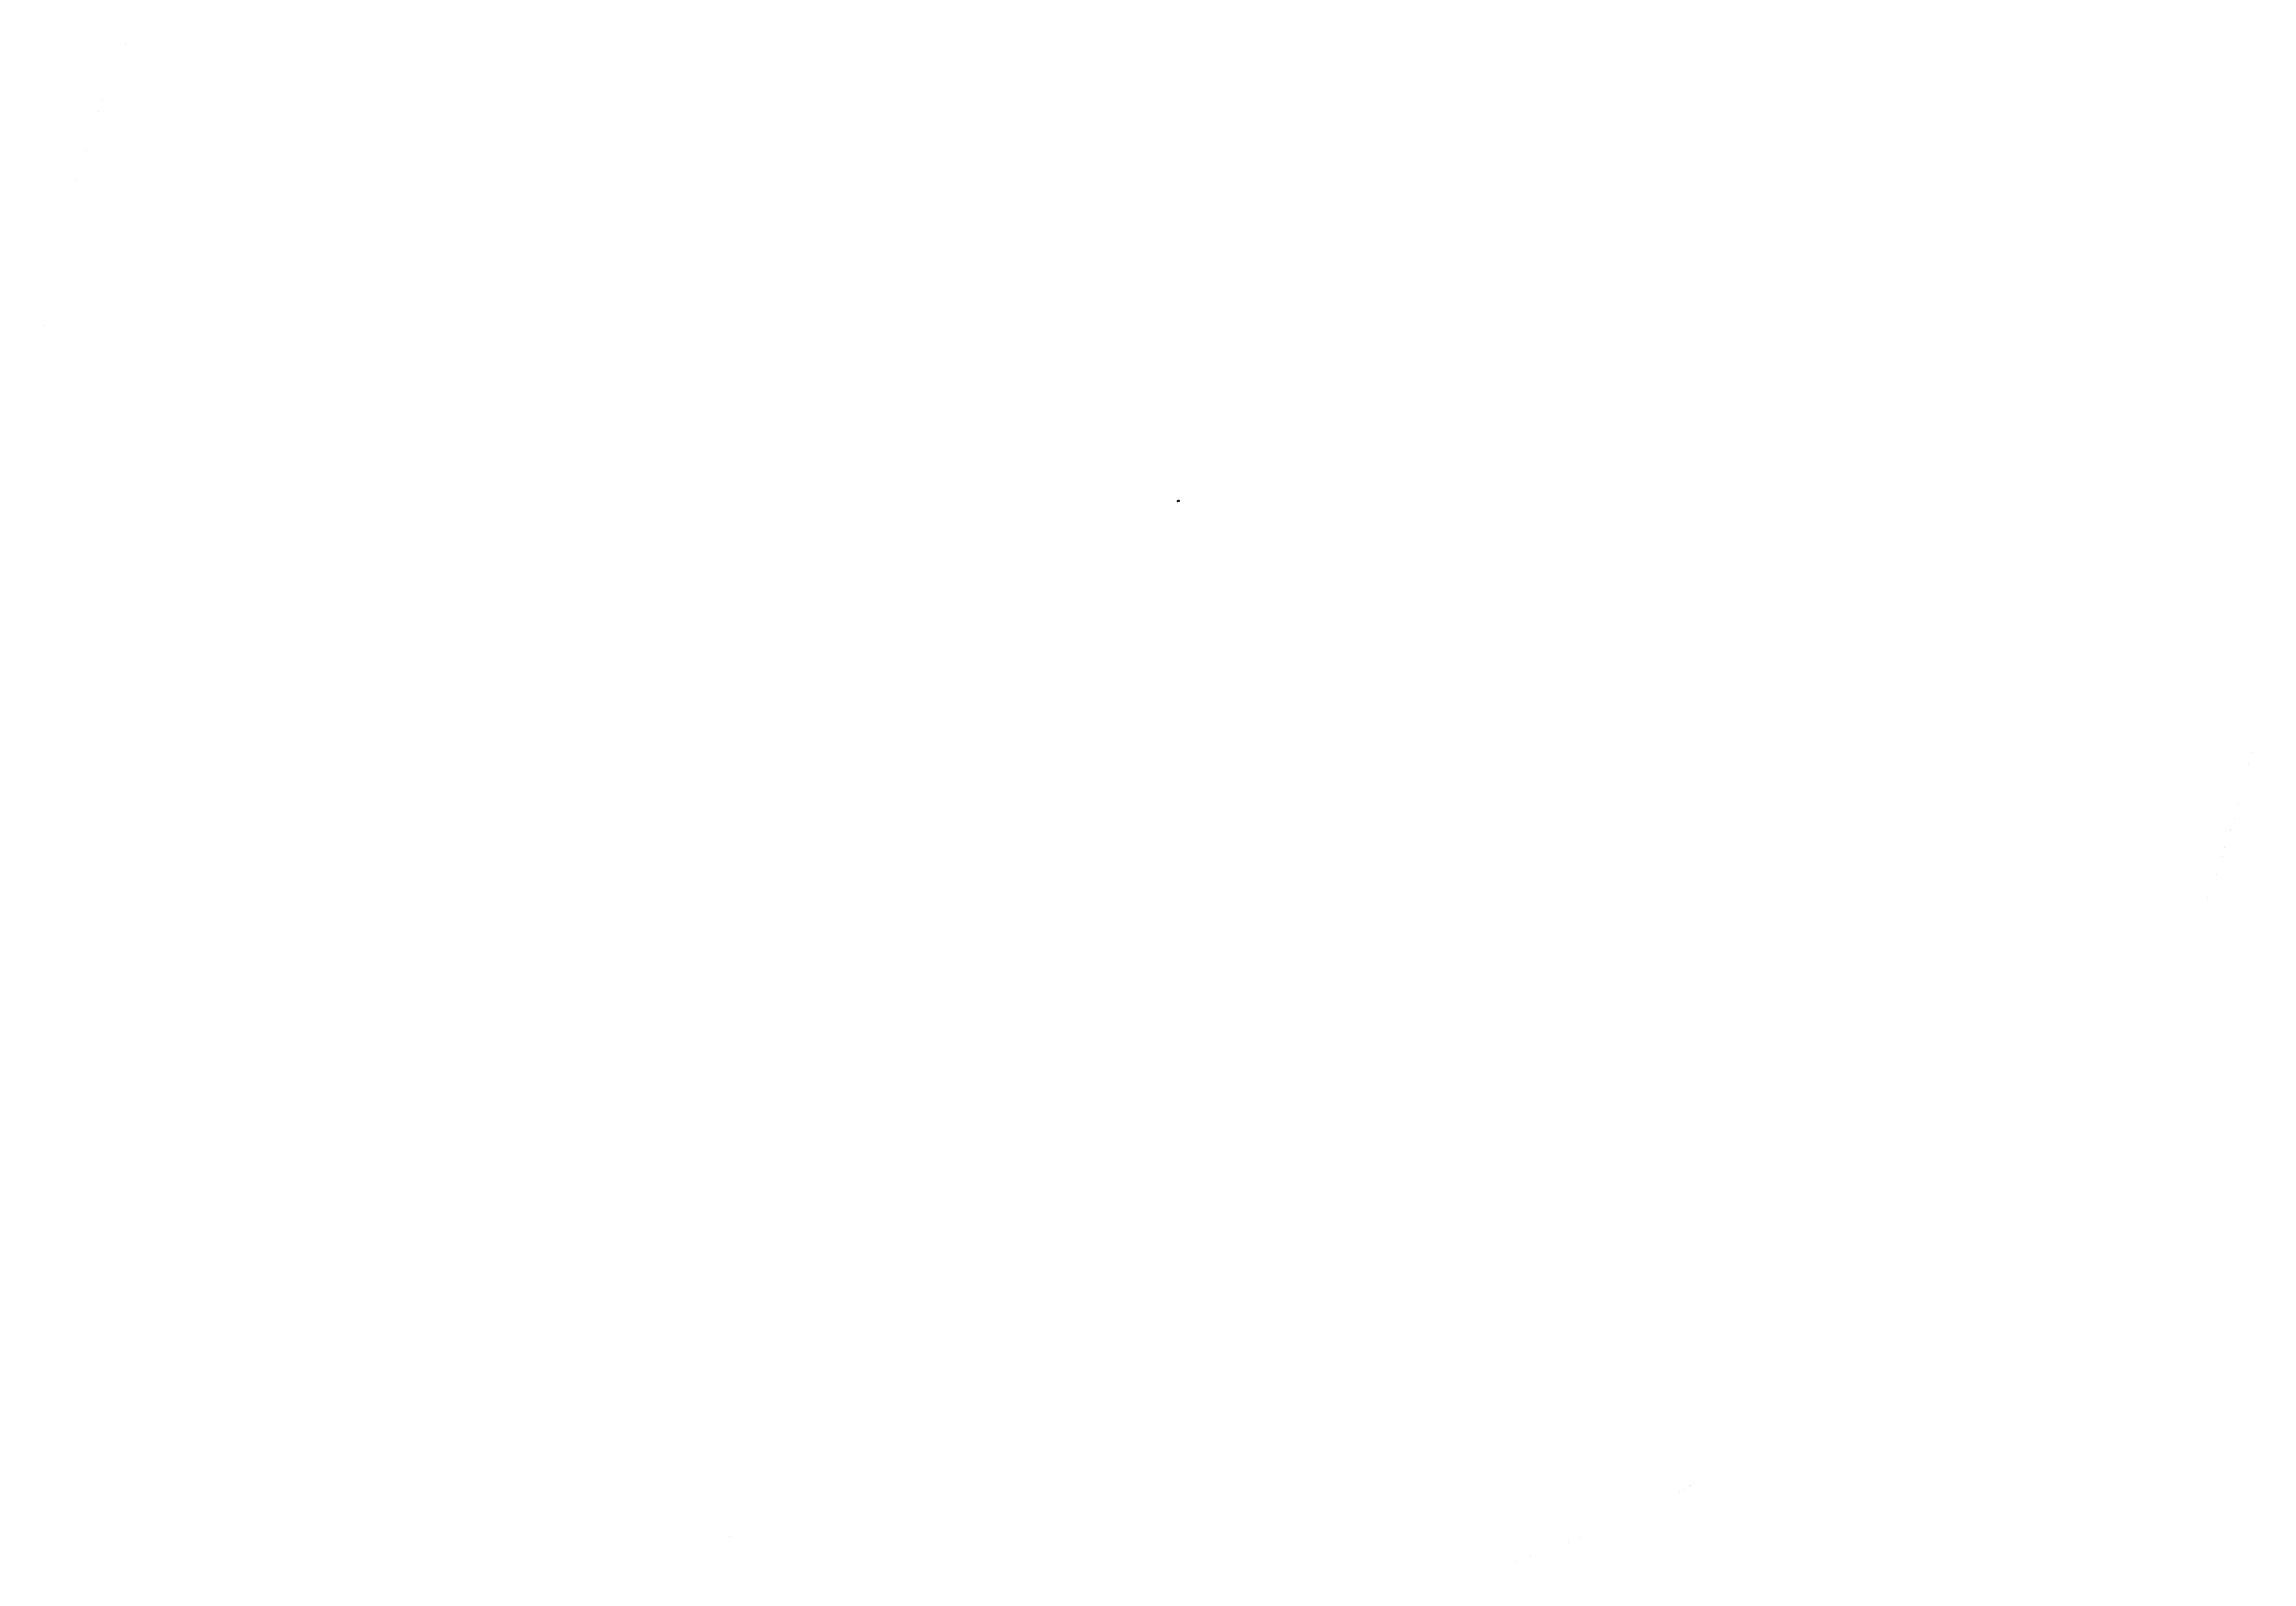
# Model space of a CAD drawing. Header units: feet. Extents: x -173233 to 8939709, y -5822937 to 440401.
import ezdxf
from ezdxf import colors
from ezdxf.entities.mleader import LeaderData, LeaderLine
from ezdxf.enums import TextEntityAlignment as Align
from ezdxf.lldxf.tags import DXFTag
from ezdxf.math import Vec2, Vec3

# ---------------------------------------------------------------- set-up
doc = ezdxf.new("R2010")
doc.units = ezdxf.units.FT
doc.header["$MEASUREMENT"] = 0
for name, pattern in [('CENTER2', [1.125, 0.75, -0.125, 0.125, -0.125]), ('DASHED2', [0.375, 0.25, -0.125]), ('FENCE_GENERAL', [120, -24, 96]), ('PHANTOM2', [1.25, 0.625, -0.125, 0.125, -0.125, 0.125, -0.125])]:
    doc.linetypes.add(name, pattern=pattern)
doc.layers.get('DEFPOINTS').update_dxf_attribs({"color": 3, "lineweight": 0})
for name, color, linetype in [('-TBLOCK', 7, 'Continuous'), ('0 @ 1', 7, 'Continuous'), ('0 @ 40 (1)', 7, 'Continuous'), ('0 @ 40 (2)', 7, 'Continuous'), ('7 CONDUIT PLAN', 7, 'Continuous'), ('CHC-CENTERLINE', 254, 'CENTER2'), ('CHC-ROW', 4, 'PHANTOM2'), ('CONSTRUCTION', 6, 'Continuous'), ('G-ANNO-TEXT', 7, 'Continuous'), ('V-STREET', 142, 'Continuous'), ('V-STREET @ 40', 142, 'Continuous'), ('VE-ALL-STREET NAME', 7, 'Continuous')]:
    doc.layers.add(name, color=color, linetype=linetype)
for name, color, linetype, lineweight in [('3', 3, 'Continuous', 5), ('C-Anno', 7, 'Continuous', 25), ('C-Anno @ 1', 7, 'Continuous', 25), ('C-Anno @ 40 (1)', 7, 'Continuous', 25), ('C-Anno @ 40 (2)', 7, 'Continuous', 25), ('CHC-CURB-EOP', 5, 'Continuous', 25), ('DIMS', 7, 'Continuous', 5), ('DIMS @ 40', 7, 'Continuous', 5), ('EXIST. FACILITY', 7, 'Continuous', 0), ('FIRE HYDRANT', 5, 'Continuous', 0), ('FTR-PROPOSED EQUIPMENT', 7, 'Continuous', 0), ('IRRIGATION', 150, 'IRR_LINE', 13), ('STORMDRAIN', 95, 'STDRAIN_LINE', 13), ('TELCO PEDESTAL', 20, 'Continuous', 0), ('WATER VALVE', 5, 'Continuous', 0)]:
    doc.layers.add(name, color=color, linetype=linetype, lineweight=lineweight)
doc.layers.add('DEFPOINTS @ 40', color=3, linetype='Continuous', lineweight=0, plot=False)
doc.styles.add('MTCS Standard', font='arial.ttf', dxfattribs={"height": 0.08})
doc.styles.add('NEXTG', font='swissl.ttf')
doc.styles.add('Notes', font='arial.ttf', dxfattribs={"height": 0.1})
doc.styles.add('Romans', font='ROMANS', dxfattribs={"height": 84})
doc.styles.get("Standard").update_dxf_attribs({"font": 'arial.ttf'})
doc.styles.add('Zayo Utilities', font='', dxfattribs={"oblique": 6, "height": 2})
doc.styles.get('Zayo Utilities').set_extended_font_data('Cordia New')
tags = doc.linetypes.add('ELECTRIC', pattern='A,1.3,-0.09,["E",Zayo Utilities,S=0.03,R=0,X=-0.025,Y=-0.025],-0.09', length=1.48).pattern_tags.tags
tags[6] = DXFTag(74, 10)
tags = doc.linetypes.add('GAS', pattern='A,1.3,-0.093,["GAS",Zayo Utilities,S=0.03,R=0,X=-0.08,Y=-0.025],-0.1', length=1.493).pattern_tags.tags
tags[6] = DXFTag(74, 10)
doc.linetypes.add('IRR_LINE', pattern='A,4,-0.1,["IRR",Standard,S=0.1,R=0,X=0,Y=-0.05],-0.3', length=4.4)
tags = doc.linetypes.add('SEWER', pattern='A,1.3,-0.09,["SS",Zayo Utilities,S=0.03,R=0,X=-0.045,Y=-0.025],-0.09', length=1.48).pattern_tags.tags
tags[6] = DXFTag(74, 10)
doc.linetypes.add('STDRAIN_LINE', pattern='A,4,-0.1,["SD",Standard,S=0.1,R=0,X=0,Y=-0.05],-0.275', length=4.375)
tags = doc.linetypes.add('STORMDRAIN', pattern='A,1.3,-0.09,["SD",Zayo Utilities,S=0.03,R=0,X=-0.045,Y=-0.025],-0.09', length=1.48).pattern_tags.tags
tags[6] = DXFTag(74, 10)
tags = doc.linetypes.add('TELEPHONE', pattern='A,1.3,-0.09,["T",Zayo Utilities,S=0.03,R=0,X=-0.025,Y=-0.025],-0.09', length=1.48).pattern_tags.tags
tags[6] = DXFTag(74, 10)
tags = doc.linetypes.add('WATER', pattern='A,1.3,-0.09,["W",Zayo Utilities,S=0.03,R=0,X=-0.03,Y=-0.025],-0.09', length=1.48).pattern_tags.tags
tags[6] = DXFTag(74, 10)
doc.dimstyles.get("Standard").update_dxf_attribs({"dimtxt": 0.1, "dimasz": 0.1, "dimexe": 0.005, "dimexo": 0.00625, "dimgap": 0.005, "dimtad": 0, "dimdec": 0, "dimzin": 0, "dimdsep": 46, "dimtxsty": 'Standard', "dimcen": 0, "dimadec": 0, "dimazin": 0, "dimtfac": 1, "dimtdec": 0, "dimtofl": 0, "dimtmove": 0, "dimatfit": 0, "dimfxl": 1, "dimtfill": 1, "dimtolj": 1, "dimtzin": 0, "dimarcsym": 0})

# ---------------------------------------------------------------- blocks, each defined once
blk = doc.blocks.new('sim')
at = {"layer": 'DIMS'}
blk.add_line((4420393, -1421446), (4420393, -1421449), dxfattribs=at)
at = {"layer": '0 @ 40 (1)', "style": 'MTCS Standard'}
blk.add_text('100+00', height=4, rotation=359.4124178, dxfattribs=at).set_placement((4420382, -1421454))
blk = doc.blocks.new('TELCO PEDESTAL')
at = {"layer": 'TELCO PEDESTAL', "lineweight": 0}
for p, q in [((45.09, 45.09), (-45.09, -45.09)), ((-45.09, 45.09), (45.09, -45.09))]:
    blk.add_line(p, q, dxfattribs=at)
blk.add_lwpolyline([(-45.09, 45.09), (45.09, 45.09), (45.09, -45.09), (-45.09, -45.09)], close=True, dxfattribs=at)
blk = doc.blocks.new('$RECOVER_200910045126-324')
h = blk.add_hatch()
h.set_pattern_fill('ANSI31', color=256, scale=0.5, style=0)
h.set_pattern_definition([(45, (1103.09533, -1764.7798), (-0.0441941738, 0.0441941738), [])])
edge = h.paths.add_edge_path()
edge.add_arc((0, 0), 3, 180, 270)
edge.add_line((0, -3), (0, 0))
edge.add_line((0, 0), (-3, 0))
edge = h.paths.add_edge_path()
edge.add_arc((0, 0), 3, 0, 90)
edge.add_line((0, 3), (0, 0))
edge.add_line((0, 0), (3, 0))
blk.add_line((0, 3), (0, 0))
blk.add_arc((0, 0), 3, 180, 270)
blk = doc.blocks.new('ACC')
at = {"layer": '3'}
blk.add_circle((0, 0), 1.75, dxfattribs=at)
at = {"layer": '3', "xscale": 0.5832928206257665, "yscale": 0.5832928206257665, "zscale": 0.5832928206257665, "rotation": 89.99997777778074}
blk.add_blockref('$RECOVER_200910045126-324', (0, 0), dxfattribs=at)
blk = doc.blocks.new('STL')
blk.add_circle((0, 0), 0.977)
at = {"layer": 'CONSTRUCTION'}
for points in [[(-1, 0), (-2, 0)], [(-1, 1), (-1, 1)], [(0, 1), (0, 2)], [(1, 1), (1, 1)], [(2, 0), (1, 0)], [(-1, -1), (-1, -1)], [(0, -2), (0, -1)], [(1, -1), (1, -1)]]:
    blk.add_lwpolyline(points, dxfattribs=at)
blk = doc.blocks.new('BOREPIT 4X4')
at = {"layer": '-TBLOCK', "const_width": 0.35}
for points in [[(-2, 0.5), (-2, 2), (-0.5, 2)], [(0.5, 2), (2, 2), (2, 0.5)], [(-0.5, -2), (-2, -2), (-2, -0.5)], [(2, -0.5), (2, -2), (0.5, -2)]]:
    blk.add_lwpolyline(points, dxfattribs=at)
blk = doc.blocks.new('POLE-J')
for p, q in [((4, -4), (-4, 4)), ((4, 4), (-4, -4))]:
    blk.add_line(p, q)
blk.add_circle((0, 0), 6.25)
at = {"style": 'Romans', "flags": 1}
blk.add_attdef('POLE-NO', (-11, 8), '', height=4, dxfattribs=at)
blk = doc.blocks.new('A$C3F5F065A')
at = {"layer": 'FIRE HYDRANT', "lineweight": 0}
for points in [[(-5, -2), (-9, -2), (-9, 2), (-5, 2)], [(-2, 5), (-2, 9), (2, 9), (2, 5)], [(5, 2), (9, 2), (9, -2), (5, -2)]]:
    blk.add_lwpolyline(points, dxfattribs=at)
blk.add_circle((0, 0), 5.82, dxfattribs=at)
blk = doc.blocks.new('CHC_Tree')
blk.add_lwpolyline([(0, 0, 0.8144979), (0, 0, 0.9891215), (0, 0, 1.1245485), (0, 0, 0.9768792), (0, 0, 1.1579536), (0, 0, 0.9573057), (0, 0, 0.8086256), (0, 0, 0.6841183)], format="xyb", close=True)
blk.add_circle((0, 0), 0.00679)
blk = doc.blocks.new('ANCHOR')
at = {"layer": 'EXIST. FACILITY'}
for points in [[(4418292, -1406780), (4418293, -1406780), (4418292, -1406781)], [(4418293, -1406780), (4418294, -1406780)]]:
    blk.add_lwpolyline(points, dxfattribs=at)
blk = doc.blocks.new('*D406')
at = {"layer": 'DIMS', "color": 0, "lineweight": -2, "transparency": 16777216}
for p, q in [((4511199, -1444217), (4511199, -1444218)), ((4511203, -1444217), (4511227, -1444217)), ((4511257, -1444217), (4511234, -1444217)), ((4511261, -1444217), (4511261, -1444218))]:
    blk.add_line(p, q, dxfattribs=at)
at = {"layer": 'DIMS', "color": 0, "transparency": 16777216}
for points in [[(4511203, -1444217), (4511203, -1444218), (4511199, -1444217)], [(4511257, -1444217), (4511257, -1444218), (4511261, -1444217)]]:
    blk.add_solid(points, dxfattribs=at)
at = {"layer": 'DIMS', "color": 0, "transparency": 16777216, "insert": (4511230, -1444217), "char_height": 4, "attachment_point": 5, "bg_fill": 3, "box_fill_scale": 1.25, "bg_fill_color": 256, "bg_fill_true_color": 13158600, "bg_fill_transparency": 0}
blk.add_mtext("\\A1;62'", dxfattribs=at)
at = {"layer": 'DEFPOINTS', "color": 0, "transparency": 16777216}
for p in [(4511199, -1444216), (4511261, -1444216), (4511261, -1444217)]:
    blk.add_point(p, dxfattribs=at)
blk = doc.blocks.new('streetsgn')
at = {"color": 0, "linetype": 'ByBlock'}
blk.add_lwpolyline([(-1, 0), (1, 0)], dxfattribs=at)
blk.add_arc((0, 0), 0.638, 0.7825733, 180.7825733, dxfattribs=at)
blk = doc.blocks.new('VALV')
blk.add_circle((0, 0), 0.374)
at = {"insert": (0, 0), "char_height": 0.352, "attachment_point": 1}
blk.add_mtext_dynamic_manual_height_columns('W', width=0.0806, gutter_width=1.76, heights=[0], dxfattribs=at)
blk = doc.blocks.new('STORM_DRN')
blk.add_hatch(color=256).paths.add_polyline_path([(4, 1), (-4, 1), (-4, -1)])
at = {"flags": 128}
blk.add_lwpolyline([(-4, -1), (4, 1)], dxfattribs=at)
at = {"linetype": 'Continuous', "flags": 128}
for points in [[(-4, -1), (4, -1), (4, 1)], [(4, 1), (-4, 1), (-4, -1)]]:
    blk.add_lwpolyline(points, dxfattribs=at)
blk = doc.blocks.new('*U311')
at = {"ltscale": 0.5}
blk.add_lwpolyline([(0, 455), (0, 0)], dxfattribs=at)
blk = doc.blocks.new('*U312')
at = {"color": 0, "linetype": 'ByBlock', "lineweight": -2, "transparency": 16777216}
for p, rotation in [((5189419, 1498344), 90), ((5188964, 1498344), 270), ((5189389, 1498230), 59.99999999999997), ((5189389, 1498458), 120), ((5188994, 1498458), 240), ((5188994, 1498230), 299.9999999999999), ((5189305, 1498146), 30), ((5189305, 1498541), 150), ((5189077, 1498541), 210), ((5189077, 1498146), 329.9999999999999), ((5189191, 1498571), 180)]:
    blk.add_blockref('*U311', p, dxfattribs=dict(at, rotation=rotation))
blk.add_blockref('*U311', (5189191, 1498116), dxfattribs=at)
blk = doc.blocks.new('10t')
blk.add_lwpolyline([(0, -2), (0, 2)])
at = {"layer": '0 @ 40 (1)', "style": 'MTCS Standard'}
blk.add_text('10+00', height=4, rotation=179.7261522, dxfattribs=at).set_placement((8, -3))
blk = doc.blocks.new('100s')
blk.add_lwpolyline([(0, 2), (0, -2)])
at = {"layer": '0 @ 40 (1)', "style": 'MTCS Standard'}
blk.add_text('100+00', height=4, rotation=359.7261522, dxfattribs=at).set_placement((-8, 3))
blk = doc.blocks.new('*D386')
at = {"color": 0, "lineweight": -2, "transparency": 16777216}
for p, q in [((4504725, -1445675), (4504725, -1445675)), ((4504728, -1445672), (4504743, -1445656)), ((4504750, -1445649), (4504749, -1445651)), ((4504753, -1445646), (4504753, -1445646))]:
    blk.add_line(p, q, dxfattribs=at)
at = {"color": 0, "transparency": 16777216}
for points in [[(4504728, -1445672), (4504729, -1445672), (4504725, -1445675)], [(4504750, -1445649), (4504751, -1445649), (4504753, -1445646)]]:
    blk.add_solid(points, dxfattribs=at)
at = {"color": 0, "transparency": 16777216, "insert": (4504746, -1445653), "char_height": 4, "attachment_point": 5, "rotation": 45.9707708, "bg_fill": 3, "box_fill_scale": 1.25, "bg_fill_color": 256, "bg_fill_true_color": 13158600, "bg_fill_transparency": 0}
blk.add_mtext("\\A1;40'", dxfattribs=at)
at = {"layer": 'DEFPOINTS', "color": 0, "transparency": 16777216}
for p in [(4504725, -1445675), (4504753, -1445646), (4504753, -1445646)]:
    blk.add_point(p, dxfattribs=at)
blk = doc.blocks.new('*D387')
at = {"color": 0, "lineweight": -2, "transparency": 16777216}
for p, q in [((4504753, -1445646), (4504753, -1445646)), ((4504756, -1445643), (4504758, -1445642)), ((4504778, -1445620), (4504763, -1445636)), ((4504781, -1445617), (4504781, -1445617))]:
    blk.add_line(p, q, dxfattribs=at)
at = {"color": 0, "transparency": 16777216, "insert": (4504760, -1445639), "char_height": 4, "attachment_point": 5, "rotation": 45.9707708, "bg_fill": 3, "box_fill_scale": 1.25, "bg_fill_color": 256, "bg_fill_true_color": 13158600, "bg_fill_transparency": 0}
blk.add_mtext("\\A1;40'", dxfattribs=at)
at = {"color": 0, "transparency": 16777216}
for points in [[(4504755, -1445643), (4504756, -1445644), (4504753, -1445646)], [(4504778, -1445620), (4504779, -1445621), (4504781, -1445617)]]:
    blk.add_solid(points, dxfattribs=at)
at = {"layer": 'DEFPOINTS', "color": 0, "transparency": 16777216}
for p in [(4504753, -1445646), (4504781, -1445617), (4504781, -1445617)]:
    blk.add_point(p, dxfattribs=at)
blk = doc.blocks.new('*D388')
at = {"color": 0, "lineweight": -2, "transparency": 16777216}
for p, q in [((4504731, -1445686), (4504728, -1445689)), ((4504739, -1445688), (4504734, -1445683)), ((4504751, -1445676), (4504745, -1445671)), ((4504748, -1445668), (4504751, -1445665))]:
    blk.add_line(p, q, dxfattribs=at)
at = {"color": 0, "transparency": 16777216}
for points in [[(4504730, -1445685), (4504731, -1445686), (4504734, -1445683)], [(4504748, -1445667), (4504749, -1445668), (4504746, -1445671)]]:
    blk.add_solid(points, dxfattribs=at)
at = {"color": 0, "transparency": 16777216, "insert": (4504726, -1445691), "char_height": 4, "attachment_point": 5, "rotation": 45.9707708, "bg_fill": 3, "box_fill_scale": 1.25, "bg_fill_color": 256, "bg_fill_true_color": 13158600, "bg_fill_transparency": 0}
blk.add_mtext("\\A1;17'", dxfattribs=at)
at = {"layer": 'DEFPOINTS', "color": 0, "transparency": 16777216}
for p in [(4504739, -1445688), (4504746, -1445671), (4504751, -1445676)]:
    blk.add_point(p, dxfattribs=at)
blk = doc.blocks.new('*D389')
at = {"color": 0, "lineweight": -2, "transparency": 16777216}
for p, q in [((4504751, -1445676), (4504751, -1445676)), ((4504754, -1445673), (4504757, -1445671)), ((4504764, -1445663), (4504762, -1445665)), ((4504767, -1445660), (4504767, -1445660))]:
    blk.add_line(p, q, dxfattribs=at)
at = {"color": 0, "transparency": 16777216}
for points in [[(4504753, -1445673), (4504754, -1445674), (4504751, -1445676)], [(4504764, -1445662), (4504765, -1445663), (4504767, -1445660)]]:
    blk.add_solid(points, dxfattribs=at)
at = {"color": 0, "transparency": 16777216, "insert": (4504759, -1445668), "char_height": 4, "attachment_point": 5, "rotation": 45.9707708, "bg_fill": 3, "box_fill_scale": 1.25, "bg_fill_color": 256, "bg_fill_true_color": 13158600, "bg_fill_transparency": 0}
blk.add_mtext("\\A1;23'", dxfattribs=at)
at = {"layer": 'DEFPOINTS', "color": 0, "transparency": 16777216}
for p in [(4504751, -1445676), (4504767, -1445660), (4504767, -1445660)]:
    blk.add_point(p, dxfattribs=at)
blk = doc.blocks.new('*D390')
at = {"color": 0, "lineweight": -2, "transparency": 16777216}
for p, q in [((4504767, -1445660), (4504767, -1445660)), ((4504770, -1445657), (4504773, -1445654)), ((4504780, -1445646), (4504778, -1445649)), ((4504782, -1445642), (4504783, -1445643))]:
    blk.add_line(p, q, dxfattribs=at)
at = {"color": 0, "transparency": 16777216}
for points in [[(4504769, -1445656), (4504770, -1445657), (4504767, -1445660)], [(4504780, -1445646), (4504781, -1445646), (4504783, -1445643)]]:
    blk.add_solid(points, dxfattribs=at)
at = {"color": 0, "transparency": 16777216, "insert": (4504775, -1445651), "char_height": 4, "attachment_point": 5, "rotation": 45.9707708, "bg_fill": 3, "box_fill_scale": 1.25, "bg_fill_color": 256, "bg_fill_true_color": 13158600, "bg_fill_transparency": 0}
blk.add_mtext("\\A1;23'", dxfattribs=at)
at = {"layer": 'DEFPOINTS', "color": 0, "transparency": 16777216}
for p in [(4504767, -1445660), (4504782, -1445642), (4504783, -1445643)]:
    blk.add_point(p, dxfattribs=at)
blk = doc.blocks.new('*D391')
at = {"color": 0, "lineweight": -2, "transparency": 16777216}
for p, q in [((4504717, -1445667), (4504717, -1445667)), ((4504720, -1445664), (4504743, -1445641)), ((4504770, -1445613), (4504748, -1445636)), ((4504773, -1445610), (4504773, -1445610))]:
    blk.add_line(p, q, dxfattribs=at)
at = {"color": 0, "transparency": 16777216}
for points in [[(4504720, -1445664), (4504721, -1445665), (4504717, -1445667)], [(4504770, -1445612), (4504771, -1445613), (4504773, -1445610)]]:
    blk.add_solid(points, dxfattribs=at)
at = {"color": 0, "transparency": 16777216, "insert": (4504745, -1445639), "char_height": 4, "attachment_point": 5, "rotation": 45.9707708, "bg_fill": 3, "box_fill_scale": 1.25, "bg_fill_color": 256, "bg_fill_true_color": 13158600, "bg_fill_transparency": 0}
blk.add_mtext("\\A1;80'", dxfattribs=at)
at = {"layer": 'DEFPOINTS', "color": 0, "transparency": 16777216}
for p in [(4504717, -1445667), (4504773, -1445610), (4504773, -1445610)]:
    blk.add_point(p, dxfattribs=at)
blk = doc.blocks.new('*D392')
at = {"color": 0, "lineweight": -2, "transparency": 16777216}
for p, q in [((4504921, -1445864), (4504916, -1445859)), ((4504919, -1445856), (4504941, -1445833)), ((4504969, -1445805), (4504946, -1445828)), ((4504976, -1445806), (4504972, -1445802))]:
    blk.add_line(p, q, dxfattribs=at)
at = {"color": 0, "transparency": 16777216}
for points in [[(4504918, -1445856), (4504919, -1445857), (4504916, -1445859)], [(4504968, -1445804), (4504969, -1445805), (4504972, -1445802)]]:
    blk.add_solid(points, dxfattribs=at)
at = {"color": 0, "transparency": 16777216, "insert": (4504944, -1445831), "char_height": 4, "attachment_point": 5, "rotation": 45.9707708, "bg_fill": 3, "box_fill_scale": 1.25, "bg_fill_color": 256, "bg_fill_true_color": 13158600, "bg_fill_transparency": 0}
blk.add_mtext("\\A1;80'", dxfattribs=at)
at = {"layer": 'DEFPOINTS', "color": 0, "transparency": 16777216}
for p in [(4504921, -1445864), (4504972, -1445802), (4504977, -1445807)]:
    blk.add_point(p, dxfattribs=at)
blk = doc.blocks.new('*D393')
at = {"color": 0, "lineweight": -2, "transparency": 16777216}
for p, q in [((4504908, -1445851), (4504908, -1445851)), ((4504911, -1445849), (4504919, -1445840)), ((4504933, -1445826), (4504925, -1445835)), ((4504936, -1445823), (4504936, -1445823))]:
    blk.add_line(p, q, dxfattribs=at)
at = {"color": 0, "transparency": 16777216}
for points in [[(4504910, -1445848), (4504911, -1445849), (4504908, -1445852)], [(4504933, -1445825), (4504934, -1445826), (4504936, -1445823)]]:
    blk.add_solid(points, dxfattribs=at)
at = {"color": 0, "transparency": 16777216, "insert": (4504922, -1445837), "char_height": 4, "attachment_point": 5, "rotation": 45.9707708, "bg_fill": 3, "box_fill_scale": 1.25, "bg_fill_color": 256, "bg_fill_true_color": 13158600, "bg_fill_transparency": 0}
blk.add_mtext("\\A1;40'", dxfattribs=at)
at = {"layer": 'DEFPOINTS', "color": 0, "transparency": 16777216}
for p in [(4504908, -1445852), (4504936, -1445823), (4504936, -1445823)]:
    blk.add_point(p, dxfattribs=at)
blk = doc.blocks.new('*D394')
at = {"color": 0, "lineweight": -2, "transparency": 16777216}
for p, q in [((4504936, -1445823), (4504936, -1445823)), ((4504939, -1445820), (4504947, -1445811)), ((4504961, -1445797), (4504952, -1445806)), ((4504963, -1445794), (4504964, -1445794))]:
    blk.add_line(p, q, dxfattribs=at)
at = {"color": 0, "transparency": 16777216}
for points in [[(4504938, -1445820), (4504939, -1445820), (4504936, -1445823)], [(4504960, -1445797), (4504961, -1445797), (4504964, -1445794)]]:
    blk.add_solid(points, dxfattribs=at)
at = {"color": 0, "transparency": 16777216, "insert": (4504950, -1445808), "char_height": 4, "attachment_point": 5, "rotation": 45.9707708, "bg_fill": 3, "box_fill_scale": 1.25, "bg_fill_color": 256, "bg_fill_true_color": 13158600, "bg_fill_transparency": 0}
blk.add_mtext("\\A1;40'", dxfattribs=at)
at = {"layer": 'DEFPOINTS', "color": 0, "transparency": 16777216}
for p in [(4504936, -1445823), (4504964, -1445794), (4504964, -1445794)]:
    blk.add_point(p, dxfattribs=at)
blk = doc.blocks.new('*D395')
at = {"color": 0, "lineweight": -2, "transparency": 16777216}
for p, q in [((4504902, -1445846), (4504902, -1445846)), ((4504905, -1445843), (4504905, -1445842)), ((4504911, -1445836), (4504910, -1445837)), ((4504914, -1445833), (4504914, -1445833))]:
    blk.add_line(p, q, dxfattribs=at)
at = {"color": 0, "transparency": 16777216}
for points in [[(4504904, -1445842), (4504905, -1445843), (4504902, -1445846)], [(4504910, -1445836), (4504911, -1445837), (4504914, -1445833)]]:
    blk.add_solid(points, dxfattribs=at)
at = {"color": 0, "transparency": 16777216, "insert": (4504908, -1445840), "char_height": 4, "attachment_point": 5, "rotation": 45.9707708, "bg_fill": 3, "box_fill_scale": 1.25, "bg_fill_color": 256, "bg_fill_true_color": 13158600, "bg_fill_transparency": 0}
blk.add_mtext("\\A1;17'", dxfattribs=at)
at = {"layer": 'DEFPOINTS', "color": 0, "transparency": 16777216}
for p in [(4504902, -1445846), (4504914, -1445833), (4504914, -1445833)]:
    blk.add_point(p, dxfattribs=at)
blk = doc.blocks.new('*D396')
at = {"color": 0, "lineweight": -2, "transparency": 16777216}
for p, q in [((4504914, -1445833), (4504914, -1445833)), ((4504916, -1445831), (4504919, -1445828)), ((4504927, -1445820), (4504924, -1445823)), ((4504929, -1445817), (4504930, -1445817))]:
    blk.add_line(p, q, dxfattribs=at)
at = {"color": 0, "transparency": 16777216}
for points in [[(4504916, -1445830), (4504917, -1445831), (4504914, -1445833)], [(4504926, -1445819), (4504927, -1445820), (4504930, -1445817)]]:
    blk.add_solid(points, dxfattribs=at)
at = {"color": 0, "transparency": 16777216, "insert": (4504922, -1445825), "char_height": 4, "attachment_point": 5, "rotation": 45.9707708, "bg_fill": 3, "box_fill_scale": 1.25, "bg_fill_color": 256, "bg_fill_true_color": 13158600, "bg_fill_transparency": 0}
blk.add_mtext("\\A1;23'", dxfattribs=at)
at = {"layer": 'DEFPOINTS', "color": 0, "transparency": 16777216}
for p in [(4504914, -1445833), (4504930, -1445817), (4504930, -1445817)]:
    blk.add_point(p, dxfattribs=at)
blk = doc.blocks.new('*D397')
at = {"color": 0, "lineweight": -2, "transparency": 16777216}
for p, q in [((4504929, -1445817), (4504930, -1445817)), ((4504932, -1445814), (4504935, -1445811)), ((4504943, -1445803), (4504940, -1445806)), ((4504946, -1445800), (4504946, -1445800))]:
    blk.add_line(p, q, dxfattribs=at)
at = {"color": 0, "transparency": 16777216}
for points in [[(4504932, -1445814), (4504933, -1445814), (4504930, -1445817)], [(4504942, -1445803), (4504943, -1445804), (4504946, -1445800)]]:
    blk.add_solid(points, dxfattribs=at)
at = {"color": 0, "transparency": 16777216, "insert": (4504938, -1445809), "char_height": 4, "attachment_point": 5, "rotation": 45.9707708, "bg_fill": 3, "box_fill_scale": 1.25, "bg_fill_color": 256, "bg_fill_true_color": 13158600, "bg_fill_transparency": 0}
blk.add_mtext("\\A1;23'", dxfattribs=at)
at = {"layer": 'DEFPOINTS', "color": 0, "transparency": 16777216}
for p in [(4504930, -1445817), (4504945, -1445800), (4504946, -1445800)]:
    blk.add_point(p, dxfattribs=at)
blk = doc.blocks.new('*D398')
at = {"color": 0, "lineweight": -2, "transparency": 16777216}
for p, q in [((4504946, -1445800), (4504946, -1445800)), ((4504948, -1445797), (4504949, -1445797)), ((4504955, -1445791), (4504954, -1445792)), ((4504957, -1445788), (4504957, -1445788))]:
    blk.add_line(p, q, dxfattribs=at)
at = {"color": 0, "transparency": 16777216}
for points in [[(4504948, -1445797), (4504949, -1445798), (4504946, -1445800)], [(4504954, -1445791), (4504955, -1445791), (4504957, -1445788)]]:
    blk.add_solid(points, dxfattribs=at)
at = {"color": 0, "transparency": 16777216, "insert": (4504952, -1445794), "char_height": 4, "attachment_point": 5, "rotation": 45.9707708, "bg_fill": 3, "box_fill_scale": 1.25, "bg_fill_color": 256, "bg_fill_true_color": 13158600, "bg_fill_transparency": 0}
blk.add_mtext("\\A1;17'", dxfattribs=at)
at = {"layer": 'DEFPOINTS', "color": 0, "transparency": 16777216}
for p in [(4504945, -1445800), (4504957, -1445788), (4504957, -1445788)]:
    blk.add_point(p, dxfattribs=at)
blk = doc.blocks.new('*D399')
at = {"color": 0, "lineweight": -2, "transparency": 16777216}
for p, q in [((4505027, -1445500), (4505027, -1445500)), ((4505027, -1445500), (4505063, -1445536)), ((4505100, -1445571), (4505063, -1445536)), ((4505100, -1445571), (4505100, -1445571))]:
    blk.add_line(p, q, dxfattribs=at)
at = {"color": 0, "transparency": 16777216}
for points in [[(4505027, -1445500), (4505027, -1445500), (4505027, -1445500)], [(4505100, -1445571), (4505100, -1445571), (4505100, -1445571)]]:
    blk.add_solid(points, dxfattribs=at)
at = {"color": 0, "transparency": 16777216, "insert": (4505063, -1445536), "char_height": 0.1, "attachment_point": 5, "rotation": 315.7187263, "bg_fill": 3, "box_fill_scale": 1.25, "bg_fill_color": 256, "bg_fill_true_color": 13158600, "bg_fill_transparency": 0}
blk.add_mtext("\\A1;102'", dxfattribs=at)
at = {"layer": 'DEFPOINTS', "color": 0, "transparency": 16777216}
for p in [(4505027, -1445500), (4505027, -1445500), (4505100, -1445571)]:
    blk.add_point(p, dxfattribs=at)
blk = doc.blocks.new('*D407')
at = {"color": 0, "lineweight": -2, "transparency": 16777216}
for p, q in [((4505027, -1445500), (4505028, -1445499)), ((4505030, -1445502), (4505060, -1445532)), ((4505098, -1445568), (4505068, -1445539)), ((4505100, -1445571), (4505101, -1445570))]:
    blk.add_line(p, q, dxfattribs=at)
at = {"color": 0, "transparency": 16777216}
for points in [[(4505031, -1445502), (4505030, -1445503), (4505027, -1445499)], [(4505098, -1445567), (4505097, -1445568), (4505100, -1445571)]]:
    blk.add_solid(points, dxfattribs=at)
at = {"color": 0, "transparency": 16777216, "insert": (4505064, -1445535), "char_height": 4, "attachment_point": 5, "rotation": 315.7187263, "bg_fill": 3, "box_fill_scale": 1.25, "bg_fill_color": 256, "bg_fill_true_color": 13158600, "bg_fill_transparency": 0}
blk.add_mtext("\\A1;102'", dxfattribs=at)
at = {"layer": 'DEFPOINTS', "color": 0, "transparency": 16777216}
for p in [(4505027, -1445499), (4505027, -1445500), (4505100, -1445571)]:
    blk.add_point(p, dxfattribs=at)
blk = doc.blocks.new('*D400')
at = {"color": 0, "lineweight": -2, "transparency": 16777216}
for p, q in [((4505060, -1445539), (4505060, -1445539)), ((4505060, -1445539), (4505078, -1445557)), ((4505096, -1445575), (4505078, -1445557)), ((4505096, -1445575), (4505096, -1445575))]:
    blk.add_line(p, q, dxfattribs=at)
at = {"color": 0, "transparency": 16777216}
for points in [[(4505060, -1445539), (4505060, -1445540), (4505060, -1445539)], [(4505096, -1445575), (4505096, -1445575), (4505096, -1445575)]]:
    blk.add_solid(points, dxfattribs=at)
at = {"color": 0, "transparency": 16777216, "insert": (4505078, -1445557), "char_height": 0.1, "attachment_point": 5, "rotation": 315.7187263, "bg_fill": 3, "box_fill_scale": 1.25, "bg_fill_color": 256, "bg_fill_true_color": 13158600, "bg_fill_transparency": 0}
blk.add_mtext("\\A1;51'", dxfattribs=at)
at = {"layer": 'DEFPOINTS', "color": 0, "transparency": 16777216}
for p in [(4505060, -1445539), (4505060, -1445539), (4505096, -1445575)]:
    blk.add_point(p, dxfattribs=at)
blk = doc.blocks.new('*D408')
at = {"color": 0, "lineweight": -2, "transparency": 16777216}
for p, q in [((4505060, -1445540), (4505060, -1445540)), ((4505063, -1445542), (4505075, -1445555)), ((4505093, -1445572), (4505081, -1445560)), ((4505096, -1445575), (4505096, -1445575))]:
    blk.add_line(p, q, dxfattribs=at)
at = {"color": 0, "transparency": 16777216}
for points in [[(4505063, -1445542), (4505062, -1445543), (4505060, -1445539)], [(4505094, -1445572), (4505093, -1445573), (4505096, -1445575)]]:
    blk.add_solid(points, dxfattribs=at)
at = {"color": 0, "transparency": 16777216, "insert": (4505078, -1445557), "char_height": 4, "attachment_point": 5, "rotation": 315.7187263, "bg_fill": 3, "box_fill_scale": 1.25, "bg_fill_color": 256, "bg_fill_true_color": 13158600, "bg_fill_transparency": 0}
blk.add_mtext("\\A1;51'", dxfattribs=at)
at = {"layer": 'DEFPOINTS', "color": 0, "transparency": 16777216}
for p in [(4505060, -1445539), (4505060, -1445539), (4505096, -1445575)]:
    blk.add_point(p, dxfattribs=at)
blk = doc.blocks.new('*D401')
at = {"color": 0, "lineweight": -2, "transparency": 16777216}
for p, q in [((4505023, -1445504), (4505023, -1445504)), ((4505023, -1445504), (4505041, -1445522)), ((4505060, -1445539), (4505042, -1445522)), ((4505060, -1445539), (4505060, -1445539))]:
    blk.add_line(p, q, dxfattribs=at)
at = {"color": 0, "transparency": 16777216}
for points in [[(4505023, -1445504), (4505023, -1445504), (4505023, -1445504)], [(4505060, -1445539), (4505060, -1445539), (4505060, -1445539)]]:
    blk.add_solid(points, dxfattribs=at)
at = {"color": 0, "transparency": 16777216, "insert": (4505041, -1445522), "char_height": 0.1, "attachment_point": 5, "rotation": 315.7187263, "bg_fill": 3, "box_fill_scale": 1.25, "bg_fill_color": 256, "bg_fill_true_color": 13158600, "bg_fill_transparency": 0}
blk.add_mtext("\\A1;51'", dxfattribs=at)
at = {"layer": 'DEFPOINTS', "color": 0, "transparency": 16777216}
for p in [(4505023, -1445504), (4505023, -1445504), (4505060, -1445539)]:
    blk.add_point(p, dxfattribs=at)
blk = doc.blocks.new('*D409')
at = {"color": 0, "lineweight": -2, "transparency": 16777216}
for p, q in [((4505023, -1445504), (4505023, -1445504)), ((4505026, -1445507), (4505039, -1445519)), ((4505057, -1445537), (4505044, -1445524)), ((4505060, -1445540), (4505060, -1445540))]:
    blk.add_line(p, q, dxfattribs=at)
at = {"color": 0, "transparency": 16777216}
for points in [[(4505027, -1445506), (4505026, -1445507), (4505023, -1445504)], [(4505057, -1445536), (4505056, -1445537), (4505060, -1445539)]]:
    blk.add_solid(points, dxfattribs=at)
at = {"color": 0, "transparency": 16777216, "insert": (4505041, -1445522), "char_height": 4, "attachment_point": 5, "rotation": 315.7187263, "bg_fill": 3, "box_fill_scale": 1.25, "bg_fill_color": 256, "bg_fill_true_color": 13158600, "bg_fill_transparency": 0}
blk.add_mtext("\\A1;51'", dxfattribs=at)
at = {"layer": 'DEFPOINTS', "color": 0, "transparency": 16777216}
for p in [(4505023, -1445504), (4505023, -1445504), (4505060, -1445539)]:
    blk.add_point(p, dxfattribs=at)
blk = doc.blocks.new('*D402')
at = {"color": 0, "lineweight": -2, "transparency": 16777216}
for p, q in [((4505084, -1445571), (4505084, -1445571)), ((4505084, -1445571), (4505088, -1445575)), ((4505092, -1445579), (4505088, -1445575)), ((4505092, -1445579), (4505092, -1445579))]:
    blk.add_line(p, q, dxfattribs=at)
at = {"color": 0, "transparency": 16777216}
for points in [[(4505084, -1445571), (4505084, -1445571), (4505084, -1445571)], [(4505092, -1445579), (4505092, -1445579), (4505092, -1445579)]]:
    blk.add_solid(points, dxfattribs=at)
at = {"color": 0, "transparency": 16777216, "insert": (4505088, -1445575), "char_height": 0.1, "attachment_point": 5, "rotation": 315.7187263, "bg_fill": 3, "box_fill_scale": 1.25, "bg_fill_color": 256, "bg_fill_true_color": 13158600, "bg_fill_transparency": 0}
blk.add_mtext("\\A1;12'", dxfattribs=at)
at = {"layer": 'DEFPOINTS', "color": 0, "transparency": 16777216}
for p in [(4505084, -1445571), (4505084, -1445571), (4505092, -1445579)]:
    blk.add_point(p, dxfattribs=at)
blk = doc.blocks.new('*D414')
at = {"color": 0, "lineweight": -2, "transparency": 16777216}
for p, q in [((4505065, -1445584), (4505063, -1445581)), ((4505084, -1445571), (4505068, -1445587)), ((4505092, -1445579), (4505077, -1445595)), ((4505080, -1445598), (4505083, -1445600))]:
    blk.add_line(p, q, dxfattribs=at)
at = {"color": 0, "transparency": 16777216}
for points in [[(4505066, -1445583), (4505065, -1445584), (4505068, -1445586)], [(4505080, -1445597), (4505079, -1445598), (4505077, -1445595)]]:
    blk.add_solid(points, dxfattribs=at)
at = {"color": 0, "transparency": 16777216, "insert": (4505060, -1445578), "char_height": 4, "attachment_point": 5, "rotation": 315.7187263, "bg_fill": 3, "box_fill_scale": 1.25, "bg_fill_color": 256, "bg_fill_true_color": 13158600, "bg_fill_transparency": 0}
blk.add_mtext("\\A1;12'", dxfattribs=at)
at = {"layer": 'DEFPOINTS', "color": 0, "transparency": 16777216}
for p in [(4505068, -1445586), (4505084, -1445571), (4505092, -1445579)]:
    blk.add_point(p, dxfattribs=at)
blk = doc.blocks.new('*D403')
at = {"color": 0, "lineweight": -2, "transparency": 16777216}
for p, q in [((4505056, -1445543), (4505056, -1445543)), ((4505056, -1445543), (4505070, -1445557)), ((4505084, -1445570), (4505070, -1445557)), ((4505084, -1445571), (4505084, -1445571))]:
    blk.add_line(p, q, dxfattribs=at)
at = {"color": 0, "transparency": 16777216}
for points in [[(4505056, -1445543), (4505056, -1445543), (4505056, -1445543)], [(4505084, -1445570), (4505084, -1445570), (4505084, -1445571)]]:
    blk.add_solid(points, dxfattribs=at)
at = {"color": 0, "transparency": 16777216, "insert": (4505070, -1445557), "char_height": 0.1, "attachment_point": 5, "rotation": 315.7187263, "bg_fill": 3, "box_fill_scale": 1.25, "bg_fill_color": 256, "bg_fill_true_color": 13158600, "bg_fill_transparency": 0}
blk.add_mtext("\\A1;39'", dxfattribs=at)
at = {"layer": 'DEFPOINTS', "color": 0, "transparency": 16777216}
for p in [(4505056, -1445543), (4505056, -1445543), (4505084, -1445571)]:
    blk.add_point(p, dxfattribs=at)
blk = doc.blocks.new('*D410')
at = {"color": 0, "lineweight": -2, "transparency": 16777216}
for p, q in [((4505056, -1445544), (4505051, -1445548)), ((4505054, -1445551), (4505062, -1445559)), ((4505076, -1445573), (4505067, -1445564)), ((4505084, -1445571), (4505079, -1445576))]:
    blk.add_line(p, q, dxfattribs=at)
at = {"color": 0, "transparency": 16777216}
for points in [[(4505054, -1445551), (4505053, -1445552), (4505051, -1445548)], [(4505077, -1445572), (4505076, -1445573), (4505079, -1445576)]]:
    blk.add_solid(points, dxfattribs=at)
at = {"color": 0, "transparency": 16777216, "insert": (4505065, -1445562), "char_height": 4, "attachment_point": 5, "rotation": 315.7187263, "bg_fill": 3, "box_fill_scale": 1.25, "bg_fill_color": 256, "bg_fill_true_color": 13158600, "bg_fill_transparency": 0}
blk.add_mtext("\\A1;39'", dxfattribs=at)
at = {"layer": 'DEFPOINTS', "color": 0, "transparency": 16777216}
for p in [(4505051, -1445548), (4505056, -1445543), (4505084, -1445571)]:
    blk.add_point(p, dxfattribs=at)
blk = doc.blocks.new('*D404')
at = {"color": 0, "lineweight": -2, "transparency": 16777216}
for p, q in [((4505028, -1445516), (4505028, -1445516)), ((4505028, -1445516), (4505042, -1445530)), ((4505056, -1445543), (4505042, -1445530)), ((4505056, -1445543), (4505056, -1445543))]:
    blk.add_line(p, q, dxfattribs=at)
at = {"color": 0, "transparency": 16777216}
for points in [[(4505028, -1445516), (4505028, -1445516), (4505028, -1445516)], [(4505056, -1445543), (4505056, -1445543), (4505056, -1445543)]]:
    blk.add_solid(points, dxfattribs=at)
at = {"color": 0, "transparency": 16777216, "insert": (4505042, -1445530), "char_height": 0.1, "attachment_point": 5, "rotation": 315.7187263, "bg_fill": 3, "box_fill_scale": 1.25, "bg_fill_color": 256, "bg_fill_true_color": 13158600, "bg_fill_transparency": 0}
blk.add_mtext("\\A1;39'", dxfattribs=at)
at = {"layer": 'DEFPOINTS', "color": 0, "transparency": 16777216}
for p in [(4505028, -1445516), (4505028, -1445516), (4505056, -1445543)]:
    blk.add_point(p, dxfattribs=at)
blk = doc.blocks.new('*D412')
at = {"color": 0, "lineweight": -2, "transparency": 16777216}
for p, q in [((4505028, -1445516), (4505023, -1445521)), ((4505026, -1445524), (4505035, -1445533)), ((4505048, -1445546), (4505040, -1445538)), ((4505056, -1445544), (4505051, -1445548))]:
    blk.add_line(p, q, dxfattribs=at)
at = {"color": 0, "transparency": 16777216}
for points in [[(4505026, -1445523), (4505025, -1445524), (4505023, -1445521)], [(4505049, -1445545), (4505048, -1445546), (4505051, -1445548)]]:
    blk.add_solid(points, dxfattribs=at)
at = {"color": 0, "transparency": 16777216, "insert": (4505038, -1445535), "char_height": 4, "attachment_point": 5, "rotation": 315.7187263, "bg_fill": 3, "box_fill_scale": 1.25, "bg_fill_color": 256, "bg_fill_true_color": 13158600, "bg_fill_transparency": 0}
blk.add_mtext("\\A1;39'", dxfattribs=at)
at = {"layer": 'DEFPOINTS', "color": 0, "transparency": 16777216}
for p in [(4505023, -1445521), (4505028, -1445516), (4505056, -1445543)]:
    blk.add_point(p, dxfattribs=at)
blk = doc.blocks.new('*D405')
at = {"color": 0, "lineweight": -2, "transparency": 16777216}
for p, q in [((4505019, -1445508), (4505019, -1445508)), ((4505019, -1445508), (4505024, -1445512)), ((4505028, -1445516), (4505024, -1445512)), ((4505028, -1445516), (4505028, -1445516))]:
    blk.add_line(p, q, dxfattribs=at)
at = {"color": 0, "transparency": 16777216}
for points in [[(4505019, -1445508), (4505019, -1445508), (4505019, -1445508)], [(4505028, -1445516), (4505028, -1445516), (4505028, -1445516)]]:
    blk.add_solid(points, dxfattribs=at)
at = {"color": 0, "transparency": 16777216, "insert": (4505024, -1445512), "char_height": 0.1, "attachment_point": 5, "rotation": 315.7187263, "bg_fill": 3, "box_fill_scale": 1.25, "bg_fill_color": 256, "bg_fill_true_color": 13158600, "bg_fill_transparency": 0}
blk.add_mtext("\\A1;12'", dxfattribs=at)
at = {"layer": 'DEFPOINTS', "color": 0, "transparency": 16777216}
for p in [(4505019, -1445508), (4505019, -1445508), (4505028, -1445516)]:
    blk.add_point(p, dxfattribs=at)
blk = doc.blocks.new('*D411')
at = {"color": 0, "lineweight": -2, "transparency": 16777216}
for p, q in [((4505017, -1445505), (4505014, -1445502)), ((4505019, -1445508), (4505019, -1445508)), ((4505028, -1445516), (4505028, -1445516)), ((4505031, -1445519), (4505034, -1445522))]:
    blk.add_line(p, q, dxfattribs=at)
at = {"color": 0, "transparency": 16777216}
for points in [[(4505017, -1445504), (4505016, -1445505), (4505019, -1445508)], [(4505031, -1445518), (4505030, -1445519), (4505028, -1445516)]]:
    blk.add_solid(points, dxfattribs=at)
at = {"color": 0, "transparency": 16777216, "insert": (4505011, -1445500), "char_height": 4, "attachment_point": 5, "rotation": 315.7187263, "bg_fill": 3, "box_fill_scale": 1.25, "bg_fill_color": 256, "bg_fill_true_color": 13158600, "bg_fill_transparency": 0}
blk.add_mtext("\\A1;12'", dxfattribs=at)
at = {"layer": 'DEFPOINTS', "color": 0, "transparency": 16777216}
for p in [(4505019, -1445508), (4505019, -1445508), (4505028, -1445516)]:
    blk.add_point(p, dxfattribs=at)
blk = doc.blocks.new('A$C479ae1bd')
at = {"layer": '-TBLOCK', "const_width": 0.35}
blk.add_lwpolyline([(3, 2), (0, 2), (0, 0), (3, 0)], close=True, dxfattribs=at)
blk = doc.blocks.new('*D413')
at = {"color": 0, "lineweight": -2, "transparency": 16777216}
for p, q in [((4504775, -1445641), (4504772, -1445644)), ((4504783, -1445643), (4504778, -1445638)), ((4504795, -1445631), (4504790, -1445626)), ((4504793, -1445623), (4504795, -1445620))]:
    blk.add_line(p, q, dxfattribs=at)
at = {"color": 0, "transparency": 16777216}
for points in [[(4504775, -1445641), (4504776, -1445642), (4504778, -1445638)], [(4504792, -1445623), (4504793, -1445624), (4504790, -1445626)]]:
    blk.add_solid(points, dxfattribs=at)
at = {"color": 0, "transparency": 16777216, "insert": (4504798, -1445618), "char_height": 4, "attachment_point": 5, "rotation": 45.9707708, "bg_fill": 3, "box_fill_scale": 1.25, "bg_fill_color": 256, "bg_fill_true_color": 13158600, "bg_fill_transparency": 0}
blk.add_mtext("\\A1;17'", dxfattribs=at)
at = {"layer": 'DEFPOINTS', "color": 0, "transparency": 16777216}
for p in [(4504783, -1445643), (4504790, -1445626), (4504795, -1445631)]:
    blk.add_point(p, dxfattribs=at)
blk = doc.blocks.new('*D415')
at = {"layer": 'DIMS', "color": 0, "lineweight": -2, "transparency": 16777216}
for p, q in [((4505075, -1445705), (4505075, -1445705)), ((4505078, -1445702), (4505094, -1445686)), ((4505114, -1445665), (4505099, -1445681)), ((4505117, -1445662), (4505117, -1445662))]:
    blk.add_line(p, q, dxfattribs=at)
at = {"layer": 'DIMS', "color": 0, "transparency": 16777216}
for points in [[(4505078, -1445702), (4505079, -1445703), (4505075, -1445705)], [(4505114, -1445665), (4505115, -1445665), (4505117, -1445662)]]:
    blk.add_solid(points, dxfattribs=at)
at = {"layer": 'DIMS', "color": 0, "transparency": 16777216, "insert": (4505096, -1445684), "char_height": 4, "attachment_point": 5, "rotation": 45.6831622, "bg_fill": 3, "box_fill_scale": 1.25, "bg_fill_color": 256, "bg_fill_true_color": 13158600, "bg_fill_transparency": 0}
blk.add_mtext("\\A1;60'", dxfattribs=at)
at = {"layer": 'DEFPOINTS', "color": 0, "transparency": 16777216}
for p in [(4505075, -1445705), (4505117, -1445662), (4505117, -1445662)]:
    blk.add_point(p, dxfattribs=at)
blk = doc.blocks.new('*D416')
at = {"layer": 'DIMS', "color": 0, "lineweight": -2, "transparency": 16777216}
for p, q in [((4505092, -1445680), (4505092, -1445680)), ((4505095, -1445677), (4505100, -1445672)), ((4505111, -1445661), (4505105, -1445667)), ((4505113, -1445658), (4505113, -1445658))]:
    blk.add_line(p, q, dxfattribs=at)
at = {"layer": 'DIMS', "color": 0, "transparency": 16777216}
for points in [[(4505095, -1445677), (4505096, -1445677), (4505092, -1445680)], [(4505110, -1445661), (4505111, -1445662), (4505113, -1445658)]]:
    blk.add_solid(points, dxfattribs=at)
at = {"layer": 'DIMS', "color": 0, "transparency": 16777216, "insert": (4505103, -1445669), "char_height": 4, "attachment_point": 5, "rotation": 45.6831622, "bg_fill": 3, "box_fill_scale": 1.25, "bg_fill_color": 256, "bg_fill_true_color": 13158600, "bg_fill_transparency": 0}
blk.add_mtext("\\A1;30'", dxfattribs=at)
at = {"layer": 'DEFPOINTS', "color": 0, "transparency": 16777216}
for p in [(4505092, -1445680), (4505113, -1445658), (4505113, -1445658)]:
    blk.add_point(p, dxfattribs=at)
blk = doc.blocks.new('*D417')
at = {"layer": 'DIMS', "color": 0, "lineweight": -2, "transparency": 16777216}
for p, q in [((4505071, -1445701), (4505071, -1445701)), ((4505074, -1445698), (4505079, -1445693)), ((4505090, -1445683), (4505084, -1445688)), ((4505092, -1445680), (4505092, -1445680))]:
    blk.add_line(p, q, dxfattribs=at)
at = {"layer": 'DIMS', "color": 0, "transparency": 16777216}
for points in [[(4505074, -1445698), (4505075, -1445699), (4505072, -1445701)], [(4505089, -1445682), (4505090, -1445683), (4505092, -1445680)]]:
    blk.add_solid(points, dxfattribs=at)
at = {"layer": 'DIMS', "color": 0, "transparency": 16777216, "insert": (4505082, -1445691), "char_height": 4, "attachment_point": 5, "rotation": 45.6861461, "bg_fill": 3, "box_fill_scale": 1.25, "bg_fill_color": 256, "bg_fill_true_color": 13158600, "bg_fill_transparency": 0}
blk.add_mtext("\\A1;30'", dxfattribs=at)
at = {"layer": 'DEFPOINTS', "color": 0, "transparency": 16777216}
for p in [(4505072, -1445701), (4505072, -1445701), (4505092, -1445680)]:
    blk.add_point(p, dxfattribs=at)
blk = doc.blocks.new('*D418')
at = {"layer": 'DIMS', "color": 0, "lineweight": -2, "transparency": 16777216}
for p, q in [((4505094, -1445669), (4505091, -1445673)), ((4505097, -1445666), (4505097, -1445666)), ((4505109, -1445654), (4505109, -1445654)), ((4505112, -1445651), (4505115, -1445648))]:
    blk.add_line(p, q, dxfattribs=at)
at = {"layer": 'DIMS', "color": 0, "transparency": 16777216}
for points in [[(4505094, -1445669), (4505095, -1445670), (4505097, -1445666)], [(4505111, -1445651), (4505112, -1445652), (4505109, -1445654)]]:
    blk.add_solid(points, dxfattribs=at)
at = {"layer": 'DIMS', "color": 0, "transparency": 16777216, "insert": (4505088, -1445676), "char_height": 4, "attachment_point": 5, "rotation": 45.6831622, "bg_fill": 3, "box_fill_scale": 1.25, "bg_fill_color": 256, "bg_fill_true_color": 13158600, "bg_fill_transparency": 0}
blk.add_mtext("\\A1;17'", dxfattribs=at)
at = {"layer": 'DEFPOINTS', "color": 0, "transparency": 16777216}
for p in [(4505097, -1445666), (4505109, -1445654), (4505109, -1445654)]:
    blk.add_point(p, dxfattribs=at)
blk = doc.blocks.new('*D419')
at = {"layer": 'DIMS', "color": 0, "lineweight": -2, "transparency": 16777216}
for p, q in [((4505067, -1445697), (4505067, -1445697)), ((4505070, -1445694), (4505071, -1445694)), ((4505076, -1445688), (4505076, -1445689)), ((4505079, -1445685), (4505079, -1445685))]:
    blk.add_line(p, q, dxfattribs=at)
at = {"layer": 'DIMS', "color": 0, "transparency": 16777216}
for points in [[(4505070, -1445694), (4505071, -1445695), (4505067, -1445697)], [(4505076, -1445687), (4505077, -1445688), (4505079, -1445685)]]:
    blk.add_solid(points, dxfattribs=at)
at = {"layer": 'DIMS', "color": 0, "transparency": 16777216, "insert": (4505073, -1445691), "char_height": 4, "attachment_point": 5, "rotation": 45.6861461, "bg_fill": 3, "box_fill_scale": 1.25, "bg_fill_color": 256, "bg_fill_true_color": 13158600, "bg_fill_transparency": 0}
blk.add_mtext("\\A1;17'", dxfattribs=at)
at = {"layer": 'DEFPOINTS', "color": 0, "transparency": 16777216}
for p in [(4505067, -1445697), (4505067, -1445697), (4505079, -1445685)]:
    blk.add_point(p, dxfattribs=at)
blk = doc.blocks.new('*D420')
at = {"layer": 'DIMS', "color": 0, "lineweight": -2, "transparency": 16777216}
for p, q in [((4505081, -1445675), (4505079, -1445678)), ((4505084, -1445672), (4505084, -1445672)), ((4505094, -1445663), (4505094, -1445663)), ((4505096, -1445660), (4505103, -1445653))]:
    blk.add_line(p, q, dxfattribs=at)
at = {"layer": 'DIMS', "color": 0, "transparency": 16777216}
for points in [[(4505081, -1445674), (4505082, -1445675), (4505084, -1445672)], [(4505096, -1445659), (4505097, -1445660), (4505093, -1445663)]]:
    blk.add_solid(points, dxfattribs=at)
at = {"layer": 'DIMS', "color": 0, "transparency": 16777216, "insert": (4505105, -1445650), "char_height": 4, "attachment_point": 5, "rotation": 45.6861325, "bg_fill": 3, "box_fill_scale": 1.25, "bg_fill_color": 256, "bg_fill_true_color": 13158600, "bg_fill_transparency": 0}
blk.add_mtext("\\A1;13'", dxfattribs=at)
at = {"layer": 'DEFPOINTS', "color": 0, "transparency": 16777216}
for p in [(4505084, -1445672), (4505093, -1445663), (4505093, -1445663)]:
    blk.add_point(p, dxfattribs=at)
blk = doc.blocks.new('*D421')
at = {"layer": 'DIMS', "color": 0, "lineweight": -2, "transparency": 16777216}
for p, q in [((4505072, -1445684), (4505070, -1445687)), ((4505075, -1445681), (4505075, -1445681)), ((4505084, -1445671), (4505084, -1445671)), ((4505087, -1445669), (4505090, -1445666))]:
    blk.add_line(p, q, dxfattribs=at)
at = {"layer": 'DIMS', "color": 0, "transparency": 16777216}
for points in [[(4505072, -1445684), (4505073, -1445684), (4505075, -1445681)], [(4505087, -1445668), (4505088, -1445669), (4505084, -1445672)]]:
    blk.add_solid(points, dxfattribs=at)
at = {"layer": 'DIMS', "color": 0, "transparency": 16777216, "insert": (4505067, -1445689), "char_height": 4, "attachment_point": 5, "rotation": 45.6861546, "bg_fill": 3, "box_fill_scale": 1.25, "bg_fill_color": 256, "bg_fill_true_color": 13158600, "bg_fill_transparency": 0}
blk.add_mtext("\\A1;13'", dxfattribs=at)
at = {"layer": 'DEFPOINTS', "color": 0, "transparency": 16777216}
for p in [(4505075, -1445681), (4505075, -1445681), (4505084, -1445672)]:
    blk.add_point(p, dxfattribs=at)
blk = doc.blocks.new('*D422')
at = {"layer": 'DIMS', "color": 0, "lineweight": -2, "transparency": 16777216}
for p, q in [((4505112, -1445741), (4505112, -1445741)), ((4505115, -1445738), (4505130, -1445722)), ((4505151, -1445701), (4505135, -1445717)), ((4505154, -1445698), (4505154, -1445698))]:
    blk.add_line(p, q, dxfattribs=at)
at = {"layer": 'DIMS', "color": 0, "transparency": 16777216}
for points in [[(4505114, -1445737), (4505115, -1445738), (4505112, -1445741)], [(4505151, -1445700), (4505152, -1445701), (4505154, -1445698)]]:
    blk.add_solid(points, dxfattribs=at)
at = {"layer": 'DIMS', "color": 0, "transparency": 16777216, "insert": (4505133, -1445719), "char_height": 4, "attachment_point": 5, "rotation": 45.6861461, "bg_fill": 3, "box_fill_scale": 1.25, "bg_fill_color": 256, "bg_fill_true_color": 13158600, "bg_fill_transparency": 0}
blk.add_mtext("\\A1;60'", dxfattribs=at)
at = {"layer": 'DEFPOINTS', "color": 0, "transparency": 16777216}
for p in [(4505112, -1445741), (4505112, -1445741), (4505154, -1445698)]:
    blk.add_point(p, dxfattribs=at)
blk = doc.blocks.new('*D423')
at = {"layer": 'DIMS', "color": 0, "lineweight": -2, "transparency": 16777216}
for p, q in [((4505137, -1445723), (4505136, -1445722)), ((4505139, -1445720), (4505144, -1445714)), ((4505154, -1445704), (4505149, -1445709)), ((4505158, -1445701), (4505157, -1445701))]:
    blk.add_line(p, q, dxfattribs=at)
at = {"layer": 'DIMS', "color": 0, "transparency": 16777216}
for points in [[(4505138, -1445719), (4505139, -1445720), (4505136, -1445722)], [(4505154, -1445703), (4505155, -1445704), (4505157, -1445701)]]:
    blk.add_solid(points, dxfattribs=at)
at = {"layer": 'DIMS', "color": 0, "transparency": 16777216, "insert": (4505147, -1445712), "char_height": 4, "attachment_point": 5, "rotation": 45.6831622, "bg_fill": 3, "box_fill_scale": 1.25, "bg_fill_color": 256, "bg_fill_true_color": 13158600, "bg_fill_transparency": 0}
blk.add_mtext("\\A1;30'", dxfattribs=at)
at = {"layer": 'DEFPOINTS', "color": 0, "transparency": 16777216}
for p in [(4505137, -1445723), (4505157, -1445701), (4505158, -1445702)]:
    blk.add_point(p, dxfattribs=at)
blk = doc.blocks.new('*D424')
at = {"layer": 'DIMS', "color": 0, "lineweight": -2, "transparency": 16777216}
for p, q in [((4505115, -1445744), (4505115, -1445744)), ((4505118, -1445741), (4505123, -1445736)), ((4505133, -1445725), (4505128, -1445731)), ((4505136, -1445722), (4505136, -1445722))]:
    blk.add_line(p, q, dxfattribs=at)
at = {"layer": 'DIMS', "color": 0, "transparency": 16777216}
for points in [[(4505117, -1445741), (4505118, -1445742), (4505115, -1445744)], [(4505133, -1445725), (4505134, -1445726), (4505136, -1445723)]]:
    blk.add_solid(points, dxfattribs=at)
at = {"layer": 'DIMS', "color": 0, "transparency": 16777216, "insert": (4505126, -1445733), "char_height": 4, "attachment_point": 5, "rotation": 45.6861461, "bg_fill": 3, "box_fill_scale": 1.25, "bg_fill_color": 256, "bg_fill_true_color": 13158600, "bg_fill_transparency": 0}
blk.add_mtext("\\A1;30'", dxfattribs=at)
at = {"layer": 'DEFPOINTS', "color": 0, "transparency": 16777216}
for p in [(4505115, -1445744), (4505115, -1445744), (4505136, -1445723)]:
    blk.add_point(p, dxfattribs=at)
blk = doc.blocks.new('*D425')
at = {"layer": 'DIMS', "color": 0, "lineweight": -2, "transparency": 16777216}
for p, q in [((4505147, -1445720), (4505144, -1445723)), ((4505148, -1445716), (4505150, -1445718)), ((4505160, -1445704), (4505162, -1445705)), ((4505164, -1445702), (4505167, -1445700))]:
    blk.add_line(p, q, dxfattribs=at)
at = {"layer": 'DIMS', "color": 0, "transparency": 16777216}
for points in [[(4505146, -1445720), (4505147, -1445721), (4505150, -1445717)], [(4505164, -1445702), (4505165, -1445703), (4505161, -1445705)]]:
    blk.add_solid(points, dxfattribs=at)
at = {"layer": 'DIMS', "color": 0, "transparency": 16777216, "insert": (4505142, -1445726), "char_height": 4, "attachment_point": 5, "rotation": 45.6861325, "bg_fill": 3, "box_fill_scale": 1.25, "bg_fill_color": 256, "bg_fill_true_color": 13158600, "bg_fill_transparency": 0}
blk.add_mtext("\\A1;17'", dxfattribs=at)
at = {"layer": 'DEFPOINTS', "color": 0, "transparency": 16777216}
for p in [(4505148, -1445716), (4505150, -1445717), (4505160, -1445704)]:
    blk.add_point(p, dxfattribs=at)
blk = doc.blocks.new('*D426')
at = {"layer": 'DIMS', "color": 0, "lineweight": -2, "transparency": 16777216}
for p, q in [((4505120, -1445748), (4505120, -1445748)), ((4505122, -1445745), (4505123, -1445745)), ((4505129, -1445739), (4505128, -1445740)), ((4505132, -1445736), (4505132, -1445736))]:
    blk.add_line(p, q, dxfattribs=at)
at = {"layer": 'DIMS', "color": 0, "transparency": 16777216}
for points in [[(4505122, -1445745), (4505123, -1445746), (4505120, -1445748)], [(4505128, -1445738), (4505129, -1445739), (4505131, -1445736)]]:
    blk.add_solid(points, dxfattribs=at)
at = {"layer": 'DIMS', "color": 0, "transparency": 16777216, "insert": (4505125, -1445742), "char_height": 4, "attachment_point": 5, "rotation": 45.6861461, "bg_fill": 3, "box_fill_scale": 1.25, "bg_fill_color": 256, "bg_fill_true_color": 13158600, "bg_fill_transparency": 0}
blk.add_mtext("\\A1;17'", dxfattribs=at)
at = {"layer": 'DEFPOINTS', "color": 0, "transparency": 16777216}
for p in [(4505120, -1445748), (4505120, -1445748), (4505131, -1445736)]:
    blk.add_point(p, dxfattribs=at)
blk = doc.blocks.new('*D427')
at = {"layer": 'DIMS', "color": 0, "lineweight": -2, "transparency": 16777216}
for p, q in [((4505143, -1445735), (4505141, -1445738)), ((4505146, -1445733), (4505146, -1445732)), ((4505155, -1445723), (4505155, -1445723)), ((4505158, -1445720), (4505165, -1445713))]:
    blk.add_line(p, q, dxfattribs=at)
at = {"layer": 'DIMS', "color": 0, "transparency": 16777216}
for points in [[(4505143, -1445735), (4505144, -1445736), (4505146, -1445732)], [(4505158, -1445720), (4505159, -1445721), (4505155, -1445723)]]:
    blk.add_solid(points, dxfattribs=at)
at = {"layer": 'DIMS', "color": 0, "transparency": 16777216, "insert": (4505167, -1445711), "char_height": 4, "attachment_point": 5, "rotation": 45.6861325, "bg_fill": 3, "box_fill_scale": 1.25, "bg_fill_color": 256, "bg_fill_true_color": 13158600, "bg_fill_transparency": 0}
blk.add_mtext("\\A1;13'", dxfattribs=at)
at = {"layer": 'DEFPOINTS', "color": 0, "transparency": 16777216}
for p in [(4505146, -1445732), (4505155, -1445723), (4505155, -1445723)]:
    blk.add_point(p, dxfattribs=at)
blk = doc.blocks.new('*D428')
at = {"layer": 'DIMS', "color": 0, "lineweight": -2, "transparency": 16777216}
for p, q in [((4505134, -1445745), (4505132, -1445747)), ((4505137, -1445741), (4505137, -1445742)), ((4505146, -1445732), (4505146, -1445732)), ((4505149, -1445729), (4505152, -1445727))]:
    blk.add_line(p, q, dxfattribs=at)
at = {"layer": 'DIMS', "color": 0, "transparency": 16777216}
for points in [[(4505134, -1445744), (4505135, -1445745), (4505137, -1445742)], [(4505149, -1445729), (4505149, -1445730), (4505146, -1445732)]]:
    blk.add_solid(points, dxfattribs=at)
at = {"layer": 'DIMS', "color": 0, "transparency": 16777216, "insert": (4505129, -1445750), "char_height": 4, "attachment_point": 5, "rotation": 45.6861546, "bg_fill": 3, "box_fill_scale": 1.25, "bg_fill_color": 256, "bg_fill_true_color": 13158600, "bg_fill_transparency": 0}
blk.add_mtext("\\A1;13'", dxfattribs=at)
at = {"layer": 'DEFPOINTS', "color": 0, "transparency": 16777216}
for p in [(4505137, -1445742), (4505137, -1445742), (4505146, -1445732)]:
    blk.add_point(p, dxfattribs=at)
blk = doc.blocks.new('*D432')
at = {"layer": 'DIMS', "color": 0, "lineweight": -2, "transparency": 16777216}
for p, q in [((4505012, -1445510), (4505009, -1445507)), ((4505013, -1445514), (4505015, -1445513)), ((4505016, -1445516), (4505017, -1445515)), ((4505019, -1445518), (4505022, -1445521))]:
    blk.add_line(p, q, dxfattribs=at)
at = {"layer": 'DIMS', "color": 0, "transparency": 16777216}
for points in [[(4505012, -1445510), (4505011, -1445511), (4505014, -1445513)], [(4505020, -1445517), (4505019, -1445518), (4505017, -1445515)]]:
    blk.add_solid(points, dxfattribs=at)
at = {"layer": 'DIMS', "color": 0, "transparency": 16777216, "insert": (4505007, -1445506), "char_height": 4, "attachment_point": 5, "rotation": 315.7316013, "bg_fill": 3, "box_fill_scale": 1.25, "bg_fill_color": 256, "bg_fill_true_color": 13158600, "bg_fill_transparency": 0}
blk.add_mtext("\\A1;3'", dxfattribs=at)
at = {"layer": 'DEFPOINTS', "color": 0, "transparency": 16777216}
for p in [(4505013, -1445514), (4505014, -1445513), (4505015, -1445516)]:
    blk.add_point(p, dxfattribs=at)
blk = doc.blocks.new('*D433')
at = {"layer": 'DIMS', "color": 0, "lineweight": -2, "transparency": 16777216}
for p, q in [((4505007, -1445525), (4505007, -1445524)), ((4505010, -1445527), (4505022, -1445539)), ((4505039, -1445555), (4505027, -1445544)), ((4505042, -1445558), (4505042, -1445558))]:
    blk.add_line(p, q, dxfattribs=at)
at = {"layer": 'DIMS', "color": 0, "transparency": 16777216}
for points in [[(4505011, -1445527), (4505010, -1445528), (4505007, -1445524)], [(4505039, -1445555), (4505038, -1445556), (4505042, -1445558)]]:
    blk.add_solid(points, dxfattribs=at)
at = {"layer": 'DIMS', "color": 0, "transparency": 16777216, "insert": (4505025, -1445541), "char_height": 4, "attachment_point": 5, "rotation": 315.7316013, "bg_fill": 3, "box_fill_scale": 1.25, "bg_fill_color": 256, "bg_fill_true_color": 13158600, "bg_fill_transparency": 0}
blk.add_mtext("\\A1;48'", dxfattribs=at)
at = {"layer": 'DEFPOINTS', "color": 0, "transparency": 16777216}
for p in [(4505007, -1445524), (4505042, -1445558), (4505042, -1445558)]:
    blk.add_point(p, dxfattribs=at)
blk = doc.blocks.new('*D434')
at = {"layer": 'DIMS', "color": 0, "lineweight": -2, "transparency": 16777216}
for p, q in [((4505001, -1445526), (4504998, -1445523)), ((4505004, -1445529), (4505004, -1445529)), ((4505010, -1445535), (4505010, -1445535)), ((4505013, -1445537), (4505016, -1445540))]:
    blk.add_line(p, q, dxfattribs=at)
at = {"layer": 'DIMS', "color": 0, "transparency": 16777216}
for points in [[(4505001, -1445525), (4505000, -1445526), (4505004, -1445529)], [(4505013, -1445537), (4505012, -1445538), (4505010, -1445535)]]:
    blk.add_solid(points, dxfattribs=at)
at = {"layer": 'DIMS', "color": 0, "transparency": 16777216, "insert": (4505017, -1445542), "char_height": 4, "attachment_point": 5, "rotation": 315.7316013, "bg_fill": 3, "box_fill_scale": 1.25, "bg_fill_color": 256, "bg_fill_true_color": 13158600, "bg_fill_transparency": 0}
blk.add_mtext("\\A1;9'", dxfattribs=at)
at = {"layer": 'DEFPOINTS', "color": 0, "transparency": 16777216}
for p in [(4505004, -1445529), (4505010, -1445535), (4505010, -1445535)]:
    blk.add_point(p, dxfattribs=at)
blk = doc.blocks.new('*D435')
at = {"layer": 'DIMS', "color": 0, "lineweight": -2, "transparency": 16777216}
for p, q in [((4505073, -1445637), (4505071, -1445640)), ((4505080, -1445638), (4505076, -1445634)), ((4505086, -1445632), (4505082, -1445628)), ((4505085, -1445625), (4505088, -1445622))]:
    blk.add_line(p, q, dxfattribs=at)
at = {"layer": 'DIMS', "color": 0, "transparency": 16777216}
for points in [[(4505073, -1445637), (4505074, -1445638), (4505076, -1445635)], [(4505085, -1445625), (4505086, -1445626), (4505082, -1445628)]]:
    blk.add_solid(points, dxfattribs=at)
at = {"layer": 'DIMS', "color": 0, "transparency": 16777216, "insert": (4505069, -1445642), "char_height": 4, "attachment_point": 5, "rotation": 45.6861325, "bg_fill": 3, "box_fill_scale": 1.25, "bg_fill_color": 256, "bg_fill_true_color": 13158600, "bg_fill_transparency": 0}
blk.add_mtext("\\A1;9'", dxfattribs=at)
at = {"layer": 'DEFPOINTS', "color": 0, "transparency": 16777216}
for p in [(4505076, -1445635), (4505080, -1445639), (4505087, -1445632)]:
    blk.add_point(p, dxfattribs=at)
blk = doc.blocks.new('*D436')
at = {"layer": 'DIMS', "color": 0, "lineweight": -2, "transparency": 16777216}
for p, q in [((4505055, -1445644), (4505055, -1445644)), ((4505058, -1445641), (4505060, -1445639)), ((4505067, -1445632), (4505065, -1445634)), ((4505070, -1445628), (4505070, -1445629))]:
    blk.add_line(p, q, dxfattribs=at)
at = {"layer": 'DIMS', "color": 0, "transparency": 16777216}
for points in [[(4505058, -1445640), (4505059, -1445641), (4505055, -1445644)], [(4505067, -1445631), (4505068, -1445632), (4505070, -1445629)]]:
    blk.add_solid(points, dxfattribs=at)
at = {"layer": 'DIMS', "color": 0, "transparency": 16777216, "insert": (4505063, -1445636), "char_height": 4, "attachment_point": 5, "rotation": 45.6861461, "bg_fill": 3, "box_fill_scale": 1.25, "bg_fill_color": 256, "bg_fill_true_color": 13158600, "bg_fill_transparency": 0}
blk.add_mtext("\\A1;21'", dxfattribs=at)
at = {"layer": 'DEFPOINTS', "color": 0, "transparency": 16777216}
for p in [(4505055, -1445644), (4505055, -1445644), (4505070, -1445629)]:
    blk.add_point(p, dxfattribs=at)
blk = doc.blocks.new('*D437')
at = {"layer": 'DIMS', "color": 0, "lineweight": -2, "transparency": 16777216}
for p, q in [((4505072, -1445647), (4505069, -1445650)), ((4505075, -1445644), (4505075, -1445644)), ((4505080, -1445638), (4505080, -1445638)), ((4505083, -1445636), (4505086, -1445633))]:
    blk.add_line(p, q, dxfattribs=at)
at = {"layer": 'DIMS', "color": 0, "transparency": 16777216}
for points in [[(4505072, -1445647), (4505073, -1445648), (4505075, -1445645)], [(4505082, -1445635), (4505083, -1445636), (4505080, -1445639)]]:
    blk.add_solid(points, dxfattribs=at)
at = {"layer": 'DIMS', "color": 0, "transparency": 16777216, "insert": (4505087, -1445631), "char_height": 4, "attachment_point": 5, "rotation": 47.9056687, "bg_fill": 3, "box_fill_scale": 1.25, "bg_fill_color": 256, "bg_fill_true_color": 13158600, "bg_fill_transparency": 0}
blk.add_mtext("\\A1;8'", dxfattribs=at)
at = {"layer": 'DEFPOINTS', "color": 0, "transparency": 16777216}
for p in [(4505075, -1445645), (4505080, -1445639), (4505080, -1445639)]:
    blk.add_point(p, dxfattribs=at)
blk = doc.blocks.new('*D439')
at = {"layer": 'DIMS', "color": 0, "lineweight": -2, "transparency": 16777216}
for p, q in [((4505363, -1445985), (4505364, -1445986)), ((4505367, -1445983), (4505382, -1445967)), ((4505403, -1445946), (4505387, -1445962)), ((4505405, -1445942), (4505406, -1445943))]:
    blk.add_line(p, q, dxfattribs=at)
at = {"layer": 'DIMS', "color": 0, "transparency": 16777216}
for points in [[(4505366, -1445983), (4505367, -1445983), (4505364, -1445986)], [(4505402, -1445945), (4505403, -1445946), (4505406, -1445943)]]:
    blk.add_solid(points, dxfattribs=at)
at = {"layer": 'DIMS', "color": 0, "transparency": 16777216, "insert": (4505385, -1445964), "char_height": 4, "attachment_point": 5, "rotation": 45.8292968, "bg_fill": 3, "box_fill_scale": 1.25, "bg_fill_color": 256, "bg_fill_true_color": 13158600, "bg_fill_transparency": 0}
blk.add_mtext("\\A1;60'", dxfattribs=at)
at = {"layer": 'DEFPOINTS', "color": 0, "transparency": 16777216}
for p in [(4505363, -1445985), (4505364, -1445986), (4505405, -1445942)]:
    blk.add_point(p, dxfattribs=at)
blk = doc.blocks.new('*D440')
at = {"layer": 'DIMS', "color": 0, "lineweight": -2, "transparency": 16777216}
for p, q in [((4505381, -1445961), (4505381, -1445961)), ((4505384, -1445958), (4505389, -1445953)), ((4505399, -1445942), (4505394, -1445948)), ((4505402, -1445939), (4505402, -1445939))]:
    blk.add_line(p, q, dxfattribs=at)
at = {"layer": 'DIMS', "color": 0, "transparency": 16777216}
for points in [[(4505384, -1445958), (4505385, -1445959), (4505381, -1445961)], [(4505399, -1445942), (4505400, -1445943), (4505402, -1445939)]]:
    blk.add_solid(points, dxfattribs=at)
at = {"layer": 'DIMS', "color": 0, "transparency": 16777216, "insert": (4505392, -1445950), "char_height": 4, "attachment_point": 5, "rotation": 45.8292968, "bg_fill": 3, "box_fill_scale": 1.25, "bg_fill_color": 256, "bg_fill_true_color": 13158600, "bg_fill_transparency": 0}
blk.add_mtext("\\A1;30'", dxfattribs=at)
at = {"layer": 'DEFPOINTS', "color": 0, "transparency": 16777216}
for p in [(4505381, -1445961), (4505402, -1445939), (4505402, -1445939)]:
    blk.add_point(p, dxfattribs=at)
blk = doc.blocks.new('*D441')
at = {"layer": 'DIMS', "color": 0, "lineweight": -2, "transparency": 16777216}
for p, q in [((4505361, -1445983), (4505361, -1445983)), ((4505363, -1445980), (4505368, -1445974)), ((4505379, -1445964), (4505373, -1445969)), ((4505381, -1445961), (4505381, -1445961))]:
    blk.add_line(p, q, dxfattribs=at)
at = {"layer": 'DIMS', "color": 0, "transparency": 16777216}
for points in [[(4505363, -1445979), (4505364, -1445980), (4505360, -1445983)], [(4505378, -1445963), (4505379, -1445964), (4505381, -1445961)]]:
    blk.add_solid(points, dxfattribs=at)
at = {"layer": 'DIMS', "color": 0, "transparency": 16777216, "insert": (4505371, -1445972), "char_height": 4, "attachment_point": 5, "rotation": 45.8292968, "bg_fill": 3, "box_fill_scale": 1.25, "bg_fill_color": 256, "bg_fill_true_color": 13158600, "bg_fill_transparency": 0}
blk.add_mtext("\\A1;30'", dxfattribs=at)
at = {"layer": 'DEFPOINTS', "color": 0, "transparency": 16777216}
for p in [(4505360, -1445983), (4505360, -1445983), (4505381, -1445961)]:
    blk.add_point(p, dxfattribs=at)
blk = doc.blocks.new('*D442')
at = {"layer": 'DIMS', "color": 0, "lineweight": -2, "transparency": 16777216}
for p, q in [((4505383, -1445950), (4505380, -1445953)), ((4505386, -1445948), (4505386, -1445948)), ((4505398, -1445935), (4505398, -1445935)), ((4505401, -1445932), (4505403, -1445930))]:
    blk.add_line(p, q, dxfattribs=at)
at = {"layer": 'DIMS', "color": 0, "transparency": 16777216}
for points in [[(4505383, -1445950), (4505384, -1445951), (4505386, -1445947)], [(4505400, -1445932), (4505401, -1445933), (4505398, -1445935)]]:
    blk.add_solid(points, dxfattribs=at)
at = {"layer": 'DIMS', "color": 0, "transparency": 16777216, "insert": (4505378, -1445956), "char_height": 4, "attachment_point": 5, "rotation": 45.8292968, "bg_fill": 3, "box_fill_scale": 1.25, "bg_fill_color": 256, "bg_fill_true_color": 13158600, "bg_fill_transparency": 0}
blk.add_mtext("\\A1;17'", dxfattribs=at)
at = {"layer": 'DEFPOINTS', "color": 0, "transparency": 16777216}
for p in [(4505386, -1445947), (4505398, -1445935), (4505398, -1445935)]:
    blk.add_point(p, dxfattribs=at)
blk = doc.blocks.new('*D443')
at = {"layer": 'DIMS', "color": 0, "lineweight": -2, "transparency": 16777216}
for p, q in [((4505356, -1445978), (4505356, -1445978)), ((4505359, -1445975), (4505360, -1445975)), ((4505365, -1445969), (4505364, -1445970)), ((4505368, -1445966), (4505368, -1445966))]:
    blk.add_line(p, q, dxfattribs=at)
at = {"layer": 'DIMS', "color": 0, "transparency": 16777216}
for points in [[(4505358, -1445975), (4505359, -1445976), (4505356, -1445978)], [(4505365, -1445968), (4505366, -1445969), (4505368, -1445966)]]:
    blk.add_solid(points, dxfattribs=at)
at = {"layer": 'DIMS', "color": 0, "transparency": 16777216, "insert": (4505362, -1445972), "char_height": 4, "attachment_point": 5, "rotation": 45.8292968, "bg_fill": 3, "box_fill_scale": 1.25, "bg_fill_color": 256, "bg_fill_true_color": 13158600, "bg_fill_transparency": 0}
blk.add_mtext("\\A1;17'", dxfattribs=at)
at = {"layer": 'DEFPOINTS', "color": 0, "transparency": 16777216}
for p in [(4505356, -1445978), (4505356, -1445978), (4505368, -1445966)]:
    blk.add_point(p, dxfattribs=at)
blk = doc.blocks.new('*D444')
at = {"layer": 'DIMS', "color": 0, "lineweight": -2, "transparency": 16777216}
for p, q in [((4505370, -1445955), (4505367, -1445958)), ((4505373, -1445952), (4505373, -1445952)), ((4505382, -1445943), (4505382, -1445943)), ((4505384, -1445940), (4505391, -1445934))]:
    blk.add_line(p, q, dxfattribs=at)
at = {"layer": 'DIMS', "color": 0, "transparency": 16777216}
for points in [[(4505369, -1445955), (4505370, -1445956), (4505372, -1445952)], [(4505384, -1445940), (4505385, -1445941), (4505381, -1445943)]]:
    blk.add_solid(points, dxfattribs=at)
at = {"layer": 'DIMS', "color": 0, "transparency": 16777216, "insert": (4505393, -1445931), "char_height": 4, "attachment_point": 5, "rotation": 45.8296501, "bg_fill": 3, "box_fill_scale": 1.25, "bg_fill_color": 256, "bg_fill_true_color": 13158600, "bg_fill_transparency": 0}
blk.add_mtext("\\A1;13'", dxfattribs=at)
at = {"layer": 'DEFPOINTS', "color": 0, "transparency": 16777216}
for p in [(4505372, -1445952), (4505381, -1445943), (4505381, -1445943)]:
    blk.add_point(p, dxfattribs=at)
blk = doc.blocks.new('*D445')
at = {"layer": 'DIMS', "color": 0, "lineweight": -2, "transparency": 16777216}
for p, q in [((4505361, -1445965), (4505358, -1445968)), ((4505364, -1445962), (4505364, -1445962)), ((4505373, -1445953), (4505373, -1445953)), ((4505375, -1445950), (4505378, -1445947))]:
    blk.add_line(p, q, dxfattribs=at)
at = {"layer": 'DIMS', "color": 0, "transparency": 16777216}
for points in [[(4505360, -1445964), (4505361, -1445965), (4505363, -1445962)], [(4505375, -1445949), (4505376, -1445950), (4505373, -1445952)]]:
    blk.add_solid(points, dxfattribs=at)
at = {"layer": 'DIMS', "color": 0, "transparency": 16777216, "insert": (4505356, -1445970), "char_height": 4, "attachment_point": 5, "rotation": 45.8296501, "bg_fill": 3, "box_fill_scale": 1.25, "bg_fill_color": 256, "bg_fill_true_color": 13158600, "bg_fill_transparency": 0}
blk.add_mtext("\\A1;13'", dxfattribs=at)
at = {"layer": 'DEFPOINTS', "color": 0, "transparency": 16777216}
for p in [(4505363, -1445962), (4505363, -1445962), (4505373, -1445952)]:
    blk.add_point(p, dxfattribs=at)
blk = doc.blocks.new('*D446')
at = {"layer": 'DIMS', "color": 0, "lineweight": -2, "transparency": 16777216}
for p, q in [((4505383, -1446005), (4505382, -1446004)), ((4505385, -1446001), (4505401, -1445985)), ((4505422, -1445964), (4505406, -1445980)), ((4505426, -1445963), (4505425, -1445961))]:
    blk.add_line(p, q, dxfattribs=at)
at = {"layer": 'DIMS', "color": 0, "transparency": 16777216}
for points in [[(4505385, -1446001), (4505385, -1446002), (4505382, -1446004)], [(4505421, -1445964), (4505422, -1445965), (4505425, -1445962)]]:
    blk.add_solid(points, dxfattribs=at)
at = {"layer": 'DIMS', "color": 0, "transparency": 16777216, "insert": (4505403, -1445983), "char_height": 4, "attachment_point": 5, "rotation": 44.9188878, "bg_fill": 3, "box_fill_scale": 1.25, "bg_fill_color": 256, "bg_fill_true_color": 13158600, "bg_fill_transparency": 0}
blk.add_mtext("\\A1;60'", dxfattribs=at)
at = {"layer": 'DEFPOINTS', "color": 0, "transparency": 16777216}
for p in [(4505383, -1446005), (4505425, -1445962), (4505426, -1445963)]:
    blk.add_point(p, dxfattribs=at)
blk = doc.blocks.new('*D447')
at = {"layer": 'DIMS', "color": 0, "lineweight": -2, "transparency": 16777216}
for p, q in [((4505407, -1445986), (4505407, -1445986)), ((4505410, -1445984), (4505415, -1445979)), ((4505426, -1445968), (4505420, -1445973)), ((4505428, -1445965), (4505428, -1445965))]:
    blk.add_line(p, q, dxfattribs=at)
at = {"layer": 'DIMS', "color": 0, "transparency": 16777216}
for points in [[(4505410, -1445983), (4505411, -1445984), (4505407, -1445987)], [(4505425, -1445968), (4505426, -1445969), (4505429, -1445965)]]:
    blk.add_solid(points, dxfattribs=at)
at = {"layer": 'DIMS', "color": 0, "transparency": 16777216, "insert": (4505418, -1445976), "char_height": 4, "attachment_point": 5, "rotation": 44.9188878, "bg_fill": 3, "box_fill_scale": 1.25, "bg_fill_color": 256, "bg_fill_true_color": 13158600, "bg_fill_transparency": 0}
blk.add_mtext("\\A1;30'", dxfattribs=at)
at = {"layer": 'DEFPOINTS', "color": 0, "transparency": 16777216}
for p in [(4505407, -1445987), (4505429, -1445965), (4505429, -1445965)]:
    blk.add_point(p, dxfattribs=at)
blk = doc.blocks.new('*D448')
at = {"layer": 'DIMS', "color": 0, "lineweight": -2, "transparency": 16777216}
for p, q in [((4505386, -1446008), (4505386, -1446008)), ((4505389, -1446005), (4505394, -1446000)), ((4505404, -1445989), (4505399, -1445995)), ((4505407, -1445986), (4505407, -1445987))]:
    blk.add_line(p, q, dxfattribs=at)
at = {"layer": 'DIMS', "color": 0, "transparency": 16777216}
for points in [[(4505388, -1446005), (4505389, -1446005), (4505386, -1446008)], [(4505404, -1445989), (4505405, -1445990), (4505407, -1445987)]]:
    blk.add_solid(points, dxfattribs=at)
at = {"layer": 'DIMS', "color": 0, "transparency": 16777216, "insert": (4505397, -1445997), "char_height": 4, "attachment_point": 5, "rotation": 44.9188878, "bg_fill": 3, "box_fill_scale": 1.25, "bg_fill_color": 256, "bg_fill_true_color": 13158600, "bg_fill_transparency": 0}
blk.add_mtext("\\A1;30'", dxfattribs=at)
at = {"layer": 'DEFPOINTS', "color": 0, "transparency": 16777216}
for p in [(4505386, -1446008), (4505386, -1446008), (4505407, -1445987)]:
    blk.add_point(p, dxfattribs=at)
blk = doc.blocks.new('*D449')
at = {"layer": 'DIMS', "color": 0, "lineweight": -2, "transparency": 16777216}
for p, q in [((4505418, -1445984), (4505415, -1445987)), ((4505420, -1445981), (4505420, -1445981)), ((4505432, -1445969), (4505433, -1445969)), ((4505435, -1445967), (4505438, -1445964))]:
    blk.add_line(p, q, dxfattribs=at)
at = {"layer": 'DIMS', "color": 0, "transparency": 16777216}
for points in [[(4505417, -1445984), (4505418, -1445985), (4505421, -1445982)], [(4505435, -1445966), (4505436, -1445967), (4505433, -1445970)]]:
    blk.add_solid(points, dxfattribs=at)
at = {"layer": 'DIMS', "color": 0, "transparency": 16777216, "insert": (4505413, -1445990), "char_height": 4, "attachment_point": 5, "rotation": 44.9188878, "bg_fill": 3, "box_fill_scale": 1.25, "bg_fill_color": 256, "bg_fill_true_color": 13158600, "bg_fill_transparency": 0}
blk.add_mtext("\\A1;17'", dxfattribs=at)
at = {"layer": 'DEFPOINTS', "color": 0, "transparency": 16777216}
for p in [(4505421, -1445982), (4505433, -1445970), (4505433, -1445970)]:
    blk.add_point(p, dxfattribs=at)
blk = doc.blocks.new('*D450')
at = {"layer": 'DIMS', "color": 0, "lineweight": -2, "transparency": 16777216}
for p, q in [((4505390, -1446012), (4505390, -1446012)), ((4505393, -1446009), (4505394, -1446008)), ((4505399, -1446003), (4505399, -1446004)), ((4505402, -1446000), (4505402, -1446000))]:
    blk.add_line(p, q, dxfattribs=at)
at = {"layer": 'DIMS', "color": 0, "transparency": 16777216}
for points in [[(4505393, -1446009), (4505393, -1446010), (4505390, -1446012)], [(4505399, -1446002), (4505400, -1446003), (4505402, -1446000)]]:
    blk.add_solid(points, dxfattribs=at)
at = {"layer": 'DIMS', "color": 0, "transparency": 16777216, "insert": (4505396, -1446006), "char_height": 4, "attachment_point": 5, "rotation": 44.9188878, "bg_fill": 3, "box_fill_scale": 1.25, "bg_fill_color": 256, "bg_fill_true_color": 13158600, "bg_fill_transparency": 0}
blk.add_mtext("\\A1;17'", dxfattribs=at)
at = {"layer": 'DEFPOINTS', "color": 0, "transparency": 16777216}
for p in [(4505390, -1446012), (4505390, -1446012), (4505402, -1446000)]:
    blk.add_point(p, dxfattribs=at)
blk = doc.blocks.new('*D451')
at = {"layer": 'DIMS', "color": 0, "lineweight": -2, "transparency": 16777216}
for p, q in [((4505414, -1445999), (4505411, -1446001)), ((4505416, -1445996), (4505416, -1445996)), ((4505425, -1445986), (4505425, -1445986)), ((4505428, -1445984), (4505435, -1445977))]:
    blk.add_line(p, q, dxfattribs=at)
at = {"layer": 'DIMS', "color": 0, "transparency": 16777216}
for points in [[(4505413, -1445998), (4505414, -1445999), (4505416, -1445996)], [(4505428, -1445983), (4505429, -1445984), (4505426, -1445987)]]:
    blk.add_solid(points, dxfattribs=at)
at = {"layer": 'DIMS', "color": 0, "transparency": 16777216, "insert": (4505438, -1445975), "char_height": 4, "attachment_point": 5, "rotation": 44.9188878, "bg_fill": 3, "box_fill_scale": 1.25, "bg_fill_color": 256, "bg_fill_true_color": 13158600, "bg_fill_transparency": 0}
blk.add_mtext("\\A1;13'", dxfattribs=at)
at = {"layer": 'DEFPOINTS', "color": 0, "transparency": 16777216}
for p in [(4505416, -1445996), (4505426, -1445987), (4505426, -1445987)]:
    blk.add_point(p, dxfattribs=at)
blk = doc.blocks.new('*D452')
at = {"layer": 'DIMS', "color": 0, "lineweight": -2, "transparency": 16777216}
for p, q in [((4505404, -1446008), (4505401, -1446011)), ((4505407, -1446005), (4505407, -1446005)), ((4505416, -1445995), (4505416, -1445995)), ((4505419, -1445993), (4505422, -1445990))]:
    blk.add_line(p, q, dxfattribs=at)
at = {"layer": 'DIMS', "color": 0, "transparency": 16777216}
for points in [[(4505404, -1446007), (4505405, -1446008), (4505407, -1446005)], [(4505419, -1445992), (4505420, -1445993), (4505417, -1445996)]]:
    blk.add_solid(points, dxfattribs=at)
at = {"layer": 'DIMS', "color": 0, "transparency": 16777216, "insert": (4505399, -1446013), "char_height": 4, "attachment_point": 5, "rotation": 44.9188878, "bg_fill": 3, "box_fill_scale": 1.25, "bg_fill_color": 256, "bg_fill_true_color": 13158600, "bg_fill_transparency": 0}
blk.add_mtext("\\A1;13'", dxfattribs=at)
at = {"layer": 'DEFPOINTS', "color": 0, "transparency": 16777216}
for p in [(4505407, -1446005), (4505407, -1446005), (4505417, -1445996)]:
    blk.add_point(p, dxfattribs=at)
blk = doc.blocks.new('*D453')
at = {"layer": 'DIMS', "color": 0, "lineweight": -2, "transparency": 16777216}
for p, q in [((4505313, -1445706), (4505313, -1445706)), ((4505315, -1445709), (4505331, -1445725)), ((4505352, -1445745), (4505336, -1445730)), ((4505355, -1445748), (4505355, -1445748))]:
    blk.add_line(p, q, dxfattribs=at)
at = {"layer": 'DIMS', "color": 0, "transparency": 16777216}
for points in [[(4505316, -1445709), (4505315, -1445709), (4505313, -1445706)], [(4505353, -1445745), (4505352, -1445746), (4505355, -1445748)]]:
    blk.add_solid(points, dxfattribs=at)
at = {"layer": 'DIMS', "color": 0, "transparency": 16777216, "insert": (4505334, -1445727), "char_height": 4, "attachment_point": 5, "rotation": 315.4114189, "bg_fill": 3, "box_fill_scale": 1.25, "bg_fill_color": 256, "bg_fill_true_color": 13158600, "bg_fill_transparency": 0}
blk.add_mtext("\\A1;60'", dxfattribs=at)
at = {"layer": 'DEFPOINTS', "color": 0, "transparency": 16777216}
for p in [(4505313, -1445706), (4505355, -1445748), (4505355, -1445748)]:
    blk.add_point(p, dxfattribs=at)
blk = doc.blocks.new('*D454')
at = {"layer": 'DIMS', "color": 0, "lineweight": -2, "transparency": 16777216}
for p, q in [((4505309, -1445710), (4505309, -1445710)), ((4505312, -1445713), (4505317, -1445718)), ((4505327, -1445728), (4505322, -1445723)), ((4505330, -1445731), (4505330, -1445731))]:
    blk.add_line(p, q, dxfattribs=at)
at = {"layer": 'DIMS', "color": 0, "transparency": 16777216}
for points in [[(4505312, -1445712), (4505311, -1445713), (4505309, -1445710)], [(4505328, -1445728), (4505327, -1445729), (4505330, -1445731)]]:
    blk.add_solid(points, dxfattribs=at)
at = {"layer": 'DIMS', "color": 0, "transparency": 16777216, "insert": (4505319, -1445721), "char_height": 4, "attachment_point": 5, "rotation": 315.4114189, "bg_fill": 3, "box_fill_scale": 1.25, "bg_fill_color": 256, "bg_fill_true_color": 13158600, "bg_fill_transparency": 0}
blk.add_mtext("\\A1;30'", dxfattribs=at)
at = {"layer": 'DEFPOINTS', "color": 0, "transparency": 16777216}
for p in [(4505309, -1445710), (4505309, -1445710), (4505330, -1445731)]:
    blk.add_point(p, dxfattribs=at)
blk = doc.blocks.new('*D455')
at = {"layer": 'DIMS', "color": 0, "lineweight": -2, "transparency": 16777216}
for p, q in [((4505330, -1445731), (4505330, -1445731)), ((4505333, -1445734), (4505338, -1445739)), ((4505349, -1445749), (4505343, -1445744)), ((4505352, -1445752), (4505352, -1445752))]:
    blk.add_line(p, q, dxfattribs=at)
at = {"layer": 'DIMS', "color": 0, "transparency": 16777216}
for points in [[(4505333, -1445733), (4505332, -1445734), (4505330, -1445731)], [(4505349, -1445749), (4505348, -1445750), (4505351, -1445752)]]:
    blk.add_solid(points, dxfattribs=at)
at = {"layer": 'DIMS', "color": 0, "transparency": 16777216, "insert": (4505341, -1445742), "char_height": 4, "attachment_point": 5, "rotation": 315.4114189, "bg_fill": 3, "box_fill_scale": 1.25, "bg_fill_color": 256, "bg_fill_true_color": 13158600, "bg_fill_transparency": 0}
blk.add_mtext("\\A1;30'", dxfattribs=at)
at = {"layer": 'DEFPOINTS', "color": 0, "transparency": 16777216}
for p in [(4505330, -1445731), (4505351, -1445752), (4505351, -1445752)]:
    blk.add_point(p, dxfattribs=at)
blk = doc.blocks.new('*D456')
at = {"layer": 'DIMS', "color": 0, "lineweight": -2, "transparency": 16777216}
for p, q in [((4505305, -1445714), (4505305, -1445714)), ((4505308, -1445717), (4505308, -1445717)), ((4505313, -1445723), (4505313, -1445722)), ((4505316, -1445725), (4505316, -1445726))]:
    blk.add_line(p, q, dxfattribs=at)
at = {"layer": 'DIMS', "color": 0, "transparency": 16777216}
for points in [[(4505308, -1445716), (4505307, -1445717), (4505305, -1445714)], [(4505314, -1445722), (4505313, -1445723), (4505316, -1445725)]]:
    blk.add_solid(points, dxfattribs=at)
at = {"layer": 'DIMS', "color": 0, "transparency": 16777216, "insert": (4505310, -1445720), "char_height": 4, "attachment_point": 5, "rotation": 315.4114189, "bg_fill": 3, "box_fill_scale": 1.25, "bg_fill_color": 256, "bg_fill_true_color": 13158600, "bg_fill_transparency": 0}
blk.add_mtext("\\A1;16'", dxfattribs=at)
at = {"layer": 'DEFPOINTS', "color": 0, "transparency": 16777216}
for p in [(4505305, -1445714), (4505305, -1445714), (4505316, -1445725)]:
    blk.add_point(p, dxfattribs=at)
blk = doc.blocks.new('*D457')
at = {"layer": 'DIMS', "color": 0, "lineweight": -2, "transparency": 16777216}
for p, q in [((4505336, -1445745), (4505336, -1445745)), ((4505339, -1445748), (4505339, -1445749)), ((4505344, -1445754), (4505344, -1445753)), ((4505347, -1445756), (4505347, -1445757))]:
    blk.add_line(p, q, dxfattribs=at)
at = {"layer": 'DIMS', "color": 0, "transparency": 16777216}
for points in [[(4505339, -1445748), (4505338, -1445749), (4505336, -1445745)], [(4505345, -1445753), (4505344, -1445754), (4505347, -1445757)]]:
    blk.add_solid(points, dxfattribs=at)
at = {"layer": 'DIMS', "color": 0, "transparency": 16777216, "insert": (4505341, -1445751), "char_height": 4, "attachment_point": 5, "rotation": 315.4114189, "bg_fill": 3, "box_fill_scale": 1.25, "bg_fill_color": 256, "bg_fill_true_color": 13158600, "bg_fill_transparency": 0}
blk.add_mtext("\\A1;16'", dxfattribs=at)
at = {"layer": 'DEFPOINTS', "color": 0, "transparency": 16777216}
for p in [(4505336, -1445745), (4505347, -1445756), (4505347, -1445757)]:
    blk.add_point(p, dxfattribs=at)
blk = doc.blocks.new('*D458')
at = {"layer": 'DIMS', "color": 0, "lineweight": -2, "transparency": 16777216}
for p, q in [((4505307, -1445729), (4505300, -1445721)), ((4505310, -1445732), (4505310, -1445731)), ((4505320, -1445741), (4505320, -1445741)), ((4505323, -1445744), (4505326, -1445747))]:
    blk.add_line(p, q, dxfattribs=at)
at = {"layer": 'DIMS', "color": 0, "transparency": 16777216}
for points in [[(4505308, -1445728), (4505307, -1445729), (4505310, -1445731)], [(4505323, -1445744), (4505323, -1445744), (4505320, -1445741)]]:
    blk.add_solid(points, dxfattribs=at)
at = {"layer": 'DIMS', "color": 0, "transparency": 16777216, "insert": (4505297, -1445719), "char_height": 4, "attachment_point": 5, "rotation": 315.4114189, "bg_fill": 3, "box_fill_scale": 1.25, "bg_fill_color": 256, "bg_fill_true_color": 13158600, "bg_fill_transparency": 0}
blk.add_mtext("\\A1;14'", dxfattribs=at)
at = {"layer": 'DEFPOINTS', "color": 0, "transparency": 16777216}
for p in [(4505310, -1445731), (4505310, -1445731), (4505320, -1445741)]:
    blk.add_point(p, dxfattribs=at)
blk = doc.blocks.new('*D459')
at = {"layer": 'DIMS', "color": 0, "lineweight": -2, "transparency": 16777216}
for p, q in [((4505317, -1445738), (4505314, -1445736)), ((4505320, -1445741), (4505320, -1445741)), ((4505330, -1445751), (4505330, -1445751)), ((4505333, -1445754), (4505336, -1445757))]:
    blk.add_line(p, q, dxfattribs=at)
at = {"layer": 'DIMS', "color": 0, "transparency": 16777216}
for points in [[(4505318, -1445738), (4505317, -1445739), (4505320, -1445741)], [(4505333, -1445753), (4505333, -1445754), (4505330, -1445751)]]:
    blk.add_solid(points, dxfattribs=at)
at = {"layer": 'DIMS', "color": 0, "transparency": 16777216, "insert": (4505338, -1445759), "char_height": 4, "attachment_point": 5, "rotation": 315.4114189, "bg_fill": 3, "box_fill_scale": 1.25, "bg_fill_color": 256, "bg_fill_true_color": 13158600, "bg_fill_transparency": 0}
blk.add_mtext("\\A1;14'", dxfattribs=at)
at = {"layer": 'DEFPOINTS', "color": 0, "transparency": 16777216}
for p in [(4505320, -1445741), (4505330, -1445751), (4505330, -1445751)]:
    blk.add_point(p, dxfattribs=at)
blk = doc.blocks.new('*U460')
at = {"layer": 'C-Anno @ 40 (1)'}
ml = blk.add_multileader_mtext('Standard', dxfattribs=at)
ml.set_content('{\\fArial|b1|i0|c0|p34;TRENCH AND PLACE XX\' OF 1-1.25" CONDUIT\\P}FROM ###### TO ####### ', color=256, style='Notes')
ml.set_leader_properties()
ml.build(insert=Vec2(0, 0))
ml.multileader.update_dxf_attribs({"text_left_attachment_type": 6, "text_right_attachment_type": 6, "dogleg_length": 0.0548, "arrow_head_size": 2.8, "scale": 40})
ctx = ml.context
ctx.base_point, ctx.scale, ctx.arrow_head_size, ctx.landing_gap_size, ctx.plane_origin = Vec3(4511553, -1443981), 40, 2.8, 3.6, Vec3(4511567, -1443964)
ctx.left_attachment, ctx.right_attachment = 6, 6
notes = []
notes.append((ctx, [(0, (1, 1, 0), (4511551, -1443981), (1, 0), 2.19, [(0, [(4511550, -1443980)], 0, [])])]))
ctx.mtext.insert, ctx.mtext.width, ctx.mtext.defined_height, ctx.mtext.flow_direction = Vec3(4511557, -1443977), 145.74, 4.8, 5
at = {"layer": 'C-Anno @ 40 (2)'}
ml = blk.add_multileader_mtext('Standard', dxfattribs=at)
ml.set_content('{\\fArial|b1|i0|c0|p34;TRENCH AND PLACE XX\' OF 1-1.25" CONDUIT\\P}FROM ###### TO ####### ', color=256, style='Notes')
ml.set_leader_properties()
ml.build(insert=Vec2(0, 0))
ml.multileader.update_dxf_attribs({"text_left_attachment_type": 6, "text_right_attachment_type": 6, "dogleg_length": 0.0548, "arrow_head_size": 2.8, "scale": 40})
ctx = ml.context
ctx.base_point, ctx.scale, ctx.arrow_head_size, ctx.landing_gap_size, ctx.plane_origin = Vec3(4511550, -1443981), 40, 2.8, 3.6, Vec3(4511567, -1443964)
ctx.left_attachment, ctx.right_attachment = 6, 6
notes.append((ctx, [(0, (1, 1, 0), (4511547, -1443981), (1, 0), 2.19, [(0, [(4511516, -1443994)], 0, [])])]))
ctx.mtext.insert, ctx.mtext.width, ctx.mtext.defined_height, ctx.mtext.flow_direction = Vec3(4511553, -1443977), 145.74, 4.8, 5
for ctx, leaders in notes:
    for number, flags, end, landing, length, lines in leaders:
        leader = LeaderData()
        leader.index, (leader.has_last_leader_line, leader.has_dogleg_vector, leader.attachment_direction) = number, flags
        leader.last_leader_point, leader.dogleg_vector, leader.dogleg_length = Vec3(end), Vec3(landing), length
        for number, points, colour, breaks in lines:
            line = LeaderLine()
            line.index, line.vertices, line.color, line.breaks = number, Vec3.list(points), colors.encode_raw_color(colour), breaks
            leader.lines.append(line)
        ctx.leaders.append(leader)
blk = doc.blocks.new('*U461')
at = {"layer": 'C-Anno @ 1'}
ml = blk.add_multileader_mtext('Standard', dxfattribs=at)
ml.set_content('\\A1;{\\fArial|b1|i0|c0|p34;PLACE NEW PAD MOUNT FDH CABINET 48/432\\P}STA. 00+00', color=256, style='Notes')
ml.set_leader_properties()
ml.build(insert=Vec2(0, 0))
ml.multileader.update_dxf_attribs({"text_left_attachment_type": 6, "text_right_attachment_type": 6, "dogleg_length": 0.0548, "arrow_head_size": 0.07})
ctx = ml.context
ctx.base_point, ctx.char_height, ctx.arrow_head_size, ctx.landing_gap_size, ctx.plane_origin = Vec3(4511682, -1444031), 0.1, 0.07, 0.09, Vec3(4511455, -1443945)
ctx.left_attachment, ctx.right_attachment, ctx.text_align_type = 6, 6, 2
notes = []
notes.append((ctx, [(1, (1, 1, 0), (4511685, -1444031), (-1, 0), 0.0548, [(0, [(4511686, -1444031)], 0, [])])]))
ctx.mtext.insert, ctx.mtext.width, ctx.mtext.defined_height, ctx.mtext.alignment, ctx.mtext.flow_direction = Vec3(4511685, -1444031), 126.77, 2.65, 3, 5
at = {"layer": 'C-Anno @ 40 (1)'}
ml = blk.add_multileader_mtext('Standard', dxfattribs=at)
ml.set_content('\\A1;{\\fArial|b1|i0|c0|p34;PLACE NEW PAD MOUNT FDH CABINET 48/432\\P}STA. 00+00', color=256, style='Notes')
ml.set_leader_properties()
ml.build(insert=Vec2(0, 0))
ml.multileader.update_dxf_attribs({"text_left_attachment_type": 6, "text_right_attachment_type": 6, "dogleg_length": 0.0548, "arrow_head_size": 2.8, "scale": 40})
ctx = ml.context
ctx.base_point, ctx.scale, ctx.arrow_head_size, ctx.landing_gap_size, ctx.plane_origin = Vec3(4511550, -1444031), 40, 2.8, 3.6, Vec3(4511455, -1443945)
ctx.left_attachment, ctx.right_attachment, ctx.text_align_type = 6, 6, 2
notes.append((ctx, [(1, (1, 1, 0), (4511685, -1444031), (-1, 0), 2.19, [(0, [(4511686, -1444031)], 0, [])])]))
ctx.mtext.insert, ctx.mtext.width, ctx.mtext.defined_height, ctx.mtext.alignment, ctx.mtext.flow_direction = Vec3(4511679, -1444026), 126.77, 2.65, 3, 5
at = {"layer": 'C-Anno @ 40 (2)'}
ml = blk.add_multileader_mtext('Standard', dxfattribs=at)
ml.set_content('\\A1;{\\fArial|b1|i0|c0|p34;PLACE NEW PAD MOUNT FDH CABINET 48/432\\P}STA. 00+00', color=256, style='Notes')
ml.set_leader_properties()
ml.build(insert=Vec2(0, 0))
ml.multileader.update_dxf_attribs({"text_left_attachment_type": 6, "text_right_attachment_type": 6, "dogleg_length": 0.0548, "arrow_head_size": 2.8, "scale": 40})
ctx = ml.context
ctx.base_point, ctx.scale, ctx.arrow_head_size, ctx.landing_gap_size, ctx.plane_origin = Vec3(4511550, -1444031), 40, 2.8, 3.6, Vec3(4511455, -1443945)
ctx.left_attachment, ctx.right_attachment = 6, 6
notes.append((ctx, [(0, (1, 1, 0), (4511547, -1444031), (1, 0), 2.19, [(0, [(4511511, -1444033)], 0, [])])]))
ctx.mtext.insert, ctx.mtext.width, ctx.mtext.defined_height, ctx.mtext.flow_direction = Vec3(4511553, -1444026), 126.77, 2.65, 5
for ctx, leaders in notes:
    for number, flags, end, landing, length, lines in leaders:
        leader = LeaderData()
        leader.index, (leader.has_last_leader_line, leader.has_dogleg_vector, leader.attachment_direction) = number, flags
        leader.last_leader_point, leader.dogleg_vector, leader.dogleg_length = Vec3(end), Vec3(landing), length
        for number, points, colour, breaks in lines:
            line = LeaderLine()
            line.index, line.vertices, line.color, line.breaks = number, Vec3.list(points), colors.encode_raw_color(colour), breaks
            leader.lines.append(line)
        ctx.leaders.append(leader)
blk = doc.blocks.new('*U462')
at = {"layer": 'C-Anno @ 40 (1)'}
ml = blk.add_multileader_mtext('Standard', dxfattribs=at)
ml.set_content('{\\fArial|b1|i0|c0|p34;PROPOSE NEW 20"X40"X6" CONCRETE PAD}', color=256, style='Notes')
ml.set_leader_properties()
ml.build(insert=Vec2(0, 0))
ml.multileader.update_dxf_attribs({"text_left_attachment_type": 6, "text_right_attachment_type": 6, "dogleg_length": 0.0548, "arrow_head_size": 2.8, "scale": 40})
ctx = ml.context
ctx.base_point, ctx.scale, ctx.arrow_head_size, ctx.landing_gap_size, ctx.plane_origin = Vec3(4511556, -1444007), 40, 2.8, 3.6, Vec3(4511571, -1443990)
ctx.left_attachment, ctx.right_attachment = 6, 6
notes = []
notes.append((ctx, [(0, (1, 1, 0), (4511554, -1444007), (1, 0), 2.19, [(0, [(4511553, -1444006)], 0, [])])]))
ctx.mtext.insert, ctx.mtext.width, ctx.mtext.defined_height, ctx.mtext.flow_direction = Vec3(4511560, -1444003), 145.74, 4.8, 5
at = {"layer": 'C-Anno @ 40 (2)'}
ml = blk.add_multileader_mtext('Standard', dxfattribs=at)
ml.set_content('{\\fArial|b1|i0|c0|p34;PROPOSE NEW 20"X40"X6" CONCRETE PAD}', color=256, style='Notes')
ml.set_leader_properties()
ml.build(insert=Vec2(0, 0))
ml.multileader.update_dxf_attribs({"text_left_attachment_type": 6, "text_right_attachment_type": 6, "dogleg_length": 0.0548, "arrow_head_size": 2.8, "scale": 40})
ctx = ml.context
ctx.base_point, ctx.scale, ctx.arrow_head_size, ctx.landing_gap_size, ctx.plane_origin = Vec3(4511550, -1444007), 40, 2.8, 3.6, Vec3(4511571, -1443990)
ctx.left_attachment, ctx.right_attachment = 6, 6
notes.append((ctx, [(0, (1, 1, 0), (4511547, -1444007), (1, 0), 2.19, [(0, [(4511510, -1444031)], 0, [])])]))
ctx.mtext.insert, ctx.mtext.width, ctx.mtext.defined_height, ctx.mtext.flow_direction = Vec3(4511553, -1444003), 145.74, 4.8, 5
for ctx, leaders in notes:
    for number, flags, end, landing, length, lines in leaders:
        leader = LeaderData()
        leader.index, (leader.has_last_leader_line, leader.has_dogleg_vector, leader.attachment_direction) = number, flags
        leader.last_leader_point, leader.dogleg_vector, leader.dogleg_length = Vec3(end), Vec3(landing), length
        for number, points, colour, breaks in lines:
            line = LeaderLine()
            line.index, line.vertices, line.color, line.breaks = number, Vec3.list(points), colors.encode_raw_color(colour), breaks
            leader.lines.append(line)
        ctx.leaders.append(leader)
blk = doc.blocks.new('*U463')
at = {"layer": 'C-Anno @ 1'}
ml = blk.add_multileader_mtext('Standard', dxfattribs=at)
ml.set_content('{\\fArial|b1|i0|c0|p34;BORE AND PLACE XX\' OF 1-1.25" DUCT\\P\\pxql;}FROM ###### TO #######', color=256, style='Notes')
ml.set_leader_properties()
ml.build(insert=Vec2(0, 0))
ml.multileader.update_dxf_attribs({"text_left_attachment_type": 6, "text_right_attachment_type": 6, "dogleg_length": 0.0548, "arrow_head_size": 0.07})
ctx = ml.context
ctx.base_point, ctx.char_height, ctx.arrow_head_size, ctx.landing_gap_size, ctx.plane_origin = Vec3(4511545, -1444078), 0.1, 0.07, 0.09, Vec3(4511561, -1444060)
ctx.left_attachment, ctx.right_attachment = 6, 6
notes = []
notes.append((ctx, [(0, (1, 1, 0), (4511545, -1444078), (1, 0), 0.0548, [(0, [(4511545, -1444077)], 0, [])])]))
ctx.mtext.insert, ctx.mtext.width, ctx.mtext.defined_height, ctx.mtext.flow_direction = Vec3(4511545, -1444078), 108.72, 4.8, 5
at = {"layer": 'C-Anno @ 40 (1)'}
ml = blk.add_multileader_mtext('Standard', dxfattribs=at)
ml.set_content('{\\fArial|b1|i0|c0|p34;BORE AND PLACE XX\' OF 1-1.25" DUCT\\P\\pxql;}FROM ###### TO #######', color=256, style='Notes')
ml.set_leader_properties()
ml.build(insert=Vec2(0, 0))
ml.multileader.update_dxf_attribs({"text_left_attachment_type": 6, "text_right_attachment_type": 6, "dogleg_length": 0.0548, "arrow_head_size": 2.8, "scale": 40})
ctx = ml.context
ctx.base_point, ctx.scale, ctx.arrow_head_size, ctx.landing_gap_size, ctx.plane_origin = Vec3(4511547, -1444078), 40, 2.8, 3.6, Vec3(4511561, -1444060)
ctx.left_attachment, ctx.right_attachment = 6, 6
notes.append((ctx, [(0, (1, 1, 0), (4511545, -1444078), (1, 0), 2.19, [(0, [(4511545, -1444077)], 0, [])])]))
ctx.mtext.insert, ctx.mtext.width, ctx.mtext.defined_height, ctx.mtext.flow_direction = Vec3(4511551, -1444073), 108.72, 4.8, 5
at = {"layer": 'C-Anno @ 40 (2)'}
ml = blk.add_multileader_mtext('Standard', dxfattribs=at)
ml.set_content('{\\fArial|b1|i0|c0|p34;BORE AND PLACE XX\' OF 1-1.25" DUCT\\P\\pxql;}FROM ###### TO #######', color=256, style='Notes')
ml.set_leader_properties()
ml.build(insert=Vec2(0, 0))
ml.multileader.update_dxf_attribs({"text_left_attachment_type": 6, "text_right_attachment_type": 6, "dogleg_length": 0.0548, "arrow_head_size": 2.8, "scale": 40})
ctx = ml.context
ctx.base_point, ctx.scale, ctx.arrow_head_size, ctx.landing_gap_size, ctx.plane_origin = Vec3(4511550, -1444078), 40, 2.8, 3.6, Vec3(4511561, -1444060)
ctx.left_attachment, ctx.right_attachment = 6, 6
notes.append((ctx, [(0, (1, 1, 0), (4511547, -1444078), (1, 0), 2.19, [(0, [(4511516, -1444090)], 0, [])])]))
ctx.mtext.insert, ctx.mtext.width, ctx.mtext.defined_height, ctx.mtext.flow_direction = Vec3(4511553, -1444073), 108.72, 4.8, 5
for ctx, leaders in notes:
    for number, flags, end, landing, length, lines in leaders:
        leader = LeaderData()
        leader.index, (leader.has_last_leader_line, leader.has_dogleg_vector, leader.attachment_direction) = number, flags
        leader.last_leader_point, leader.dogleg_vector, leader.dogleg_length = Vec3(end), Vec3(landing), length
        for number, points, colour, breaks in lines:
            line = LeaderLine()
            line.index, line.vertices, line.color, line.breaks = number, Vec3.list(points), colors.encode_raw_color(colour), breaks
            leader.lines.append(line)
        ctx.leaders.append(leader)
blk = doc.blocks.new('*U464')
at = {"layer": 'C-Anno @ 40 (1)'}
ml = blk.add_multileader_mtext('Standard', dxfattribs=at)
ml.set_content('{\\fArial|b1|i0|c0|p34;PROP. 17"X30" HH #\\P}STA. 00+00', color=256, style='Notes')
ml.set_leader_properties()
ml.build(insert=Vec2(0, 0))
ml.multileader.update_dxf_attribs({"text_left_attachment_type": 6, "text_right_attachment_type": 6, "dogleg_length": 0.0548, "arrow_head_size": 2.8, "scale": 40})
ctx = ml.context
ctx.base_point, ctx.scale, ctx.arrow_head_size, ctx.landing_gap_size, ctx.plane_origin = Vec3(4511556, -1444055), 40, 2.8, 3.6, Vec3(4511571, -1444038)
ctx.left_attachment, ctx.right_attachment = 6, 6
notes = []
notes.append((ctx, [(0, (1, 1, 0), (4511554, -1444055), (1, 0), 2.19, [(0, [(4511553, -1444054)], 0, [])])]))
ctx.mtext.insert, ctx.mtext.width, ctx.mtext.defined_height, ctx.mtext.flow_direction = Vec3(4511560, -1444051), 69.35, 4.8, 5
at = {"layer": 'C-Anno @ 40 (2)'}
ml = blk.add_multileader_mtext('Standard', dxfattribs=at)
ml.set_content('{\\fArial|b1|i0|c0|p34;PROP. 17"X30" HH #\\P}STA. 00+00', color=256, style='Notes')
ml.set_leader_properties()
ml.build(insert=Vec2(0, 0))
ml.multileader.update_dxf_attribs({"text_left_attachment_type": 6, "text_right_attachment_type": 6, "dogleg_length": 0.0548, "arrow_head_size": 2.8, "scale": 40})
ctx = ml.context
ctx.base_point, ctx.scale, ctx.arrow_head_size, ctx.landing_gap_size, ctx.plane_origin = Vec3(4511550, -1444055), 40, 2.8, 3.6, Vec3(4511571, -1444038)
ctx.left_attachment, ctx.right_attachment = 6, 6
notes.append((ctx, [(0, (1, 1, 0), (4511547, -1444055), (1, 0), 2.19, [(0, [(4511516, -1444068)], 0, [])])]))
ctx.mtext.insert, ctx.mtext.width, ctx.mtext.defined_height, ctx.mtext.flow_direction = Vec3(4511553, -1444051), 69.35, 4.8, 5
for ctx, leaders in notes:
    for number, flags, end, landing, length, lines in leaders:
        leader = LeaderData()
        leader.index, (leader.has_last_leader_line, leader.has_dogleg_vector, leader.attachment_direction) = number, flags
        leader.last_leader_point, leader.dogleg_vector, leader.dogleg_length = Vec3(end), Vec3(landing), length
        for number, points, colour, breaks in lines:
            line = LeaderLine()
            line.index, line.vertices, line.color, line.breaks = number, Vec3.list(points), colors.encode_raw_color(colour), breaks
            leader.lines.append(line)
        ctx.leaders.append(leader)
blk = doc.blocks.new('*U465')
at = {"layer": 'C-Anno @ 40 (1)'}
ml = blk.add_multileader_mtext('Standard', dxfattribs=at)
ml.set_content("{\\fArial|b1|i0|c0|p34;PROP. 4'X4' BORE PIT #\\P}STA. 00+00", color=256, style='Notes')
ml.set_leader_properties()
ml.build(insert=Vec2(0, 0))
ml.multileader.update_dxf_attribs({"text_left_attachment_type": 6, "text_right_attachment_type": 6, "dogleg_length": 0.0548, "arrow_head_size": 2.8, "scale": 40})
ctx = ml.context
ctx.base_point, ctx.scale, ctx.arrow_head_size, ctx.landing_gap_size, ctx.plane_origin = Vec3(4511556, -1444102), 40, 2.8, 3.6, Vec3(4511571, -1444085)
ctx.left_attachment, ctx.right_attachment = 6, 6
notes = []
notes.append((ctx, [(0, (1, 1, 0), (4511554, -1444102), (1, 0), 2.19, [(0, [(4511553, -1444101)], 0, [])])]))
ctx.mtext.insert, ctx.mtext.width, ctx.mtext.defined_height, ctx.mtext.flow_direction = Vec3(4511560, -1444098), 69.35, 4.8, 5
at = {"layer": 'C-Anno @ 40 (2)'}
ml = blk.add_multileader_mtext('Standard', dxfattribs=at)
ml.set_content("{\\fArial|b1|i0|c0|p34;PROP. 4'X4' BORE PIT #\\P}STA. 00+00", color=256, style='Notes')
ml.set_leader_properties()
ml.build(insert=Vec2(0, 0))
ml.multileader.update_dxf_attribs({"text_left_attachment_type": 6, "text_right_attachment_type": 6, "dogleg_length": 0.0548, "arrow_head_size": 2.8, "scale": 40})
ctx = ml.context
ctx.base_point, ctx.scale, ctx.arrow_head_size, ctx.landing_gap_size, ctx.plane_origin = Vec3(4511550, -1444102), 40, 2.8, 3.6, Vec3(4511571, -1444085)
ctx.left_attachment, ctx.right_attachment = 6, 6
notes.append((ctx, [(0, (1, 1, 0), (4511547, -1444102), (1, 0), 2.19, [(0, [(4511516, -1444115)], 0, [])])]))
ctx.mtext.insert, ctx.mtext.width, ctx.mtext.defined_height, ctx.mtext.flow_direction = Vec3(4511553, -1444098), 69.35, 4.8, 5
for ctx, leaders in notes:
    for number, flags, end, landing, length, lines in leaders:
        leader = LeaderData()
        leader.index, (leader.has_last_leader_line, leader.has_dogleg_vector, leader.attachment_direction) = number, flags
        leader.last_leader_point, leader.dogleg_vector, leader.dogleg_length = Vec3(end), Vec3(landing), length
        for number, points, colour, breaks in lines:
            line = LeaderLine()
            line.index, line.vertices, line.color, line.breaks = number, Vec3.list(points), colors.encode_raw_color(colour), breaks
            leader.lines.append(line)
        ctx.leaders.append(leader)
blk = doc.blocks.new('*U473')
at = {"layer": 'C-Anno @ 40 (1)'}
ml = blk.add_multileader_mtext('Standard', dxfattribs=at)
ml.set_content('{\\fArial|b1|i0|c0|p34;PROP. 30"X48" HH #1\\P}STA. 102+47', color=256, style='Notes')
ml.set_leader_properties()
ml.build(insert=Vec2(0, 0))
ml.multileader.update_dxf_attribs({"text_left_attachment_type": 6, "text_right_attachment_type": 6, "dogleg_length": 0.0548, "arrow_head_size": 2.8, "scale": 40})
ctx = ml.context
ctx.base_point, ctx.scale, ctx.arrow_head_size, ctx.landing_gap_size, ctx.plane_origin = Vec3(4504919, -1445512), 40, 2.8, 3.6, Vec3(4504933, -1445495)
ctx.left_attachment, ctx.right_attachment = 6, 6
notes = []
notes.append((ctx, [(0, (1, 1, 0), (4504916, -1445512), (1, 0), 2.19, [(0, [(4504916, -1445511)], 0, [])])]))
ctx.mtext.insert, ctx.mtext.width, ctx.mtext.defined_height, ctx.mtext.flow_direction = Vec3(4504922, -1445507), 69.35, 4.8, 5
at = {"layer": 'C-Anno @ 40 (2)'}
ml = blk.add_multileader_mtext('Standard', dxfattribs=at)
ml.set_content('{\\fArial|b1|i0|c0|p34;PROP. 30"X48" HH #1\\P}STA. 102+47', color=256, style='Notes')
ml.set_leader_properties()
ml.build(insert=Vec2(0, 0))
ml.multileader.update_dxf_attribs({"text_left_attachment_type": 6, "text_right_attachment_type": 6, "dogleg_length": 0.0548, "arrow_head_size": 2.8, "scale": 40})
ctx = ml.context
ctx.base_point, ctx.scale, ctx.arrow_head_size, ctx.landing_gap_size, ctx.plane_origin = Vec3(4504913, -1445512), 40, 2.8, 3.6, Vec3(4504933, -1445495)
ctx.left_attachment, ctx.right_attachment, ctx.text_align_type = 6, 6, 2
notes.append((ctx, [(1, (1, 1, 0), (4504979, -1445512), (-1, 0), 2.19, [(0, [(4504995, -1445536)], 0, [])])]))
ctx.mtext.insert, ctx.mtext.width, ctx.mtext.defined_height, ctx.mtext.alignment, ctx.mtext.flow_direction = Vec3(4504973, -1445507), 69.35, 4.8, 3, 5
for ctx, leaders in notes:
    for number, flags, end, landing, length, lines in leaders:
        leader = LeaderData()
        leader.index, (leader.has_last_leader_line, leader.has_dogleg_vector, leader.attachment_direction) = number, flags
        leader.last_leader_point, leader.dogleg_vector, leader.dogleg_length = Vec3(end), Vec3(landing), length
        for number, points, colour, breaks in lines:
            line = LeaderLine()
            line.index, line.vertices, line.color, line.breaks = number, Vec3.list(points), colors.encode_raw_color(colour), breaks
            leader.lines.append(line)
        ctx.leaders.append(leader)
blk = doc.blocks.new('*U474')
at = {"layer": '0 @ 1'}
dim = blk.add_aligned_dim(p1=(4505099.8, -1445571.3), p2=(4505026.8, -1445500.2), distance=0, dimstyle='Standard', override={"dimscale": 1, "dimpost": "'", "dimtix": 0, "dimtofl": 0, "dimtmove": 0, "dimatfit": 0, "dimfxl": 0.75, "dimarcsym": 1}, dxfattribs=at)
dim.commit()
dim.dimension.update_dxf_attribs({"geometry": '*D399', "text_midpoint": (4505063.3, -1445535.7)})
at = {"layer": '0 @ 40 (2)'}
dim = blk.add_linear_dim(base=(4505027.5, -1445499.4), p1=(4505099.8, -1445571.3), p2=(4505026.8, -1445500.2), angle=135.7187263, dimstyle='Standard', override={"dimscale": 40, "dimpost": "'", "dimtix": 0, "dimtofl": 0, "dimtmove": 0, "dimatfit": 0, "dimfxl": 0.75, "dimarcsym": 1}, dxfattribs=at)
dim.commit()
dim.dimension.update_dxf_attribs({"geometry": '*D407', "text_midpoint": (4505064, -1445535.1), "dimtype": 129})
blk = doc.blocks.new('*U475')
at = {"layer": '0 @ 1'}
dim = blk.add_aligned_dim(p1=(4505096.2, -1445575), p2=(4505059.7, -1445539.4), distance=0, dimstyle='Standard', override={"dimscale": 1, "dimpost": "'", "dimtix": 0, "dimtofl": 0, "dimtmove": 0, "dimatfit": 0, "dimfxl": 0.75, "dimarcsym": 1}, dxfattribs=at)
dim.commit()
dim.dimension.update_dxf_attribs({"geometry": '*D400', "text_midpoint": (4505078, -1445557.2)})
at = {"layer": '0 @ 40 (2)'}
dim = blk.add_aligned_dim(p1=(4505096.2, -1445575), p2=(4505059.7, -1445539.4), distance=0, dimstyle='Standard', override={"dimscale": 40, "dimpost": "'", "dimtix": 0, "dimtofl": 0, "dimtmove": 0, "dimatfit": 0, "dimfxl": 0.75, "dimarcsym": 1}, dxfattribs=at)
dim.commit()
dim.dimension.update_dxf_attribs({"geometry": '*D408', "text_midpoint": (4505078, -1445557.2)})
blk = doc.blocks.new('*U476')
at = {"layer": '0 @ 1'}
dim = blk.add_aligned_dim(p1=(4505059.7, -1445539.4), p2=(4505023.2, -1445503.8), distance=0, dimstyle='Standard', override={"dimscale": 1, "dimpost": "'", "dimtix": 0, "dimtofl": 0, "dimtmove": 0, "dimatfit": 0, "dimfxl": 0.75, "dimarcsym": 1}, dxfattribs=at)
dim.commit()
dim.dimension.update_dxf_attribs({"geometry": '*D401', "text_midpoint": (4505041.5, -1445521.6)})
at = {"layer": '0 @ 40 (2)'}
dim = blk.add_aligned_dim(p1=(4505059.7, -1445539.4), p2=(4505023.2, -1445503.8), distance=0, dimstyle='Standard', override={"dimscale": 40, "dimpost": "'", "dimtix": 0, "dimtofl": 0, "dimtmove": 0, "dimatfit": 0, "dimfxl": 0.75, "dimarcsym": 1}, dxfattribs=at)
dim.commit()
dim.dimension.update_dxf_attribs({"geometry": '*D409', "text_midpoint": (4505041.5, -1445521.6)})
blk = doc.blocks.new('*U477')
at = {"layer": '0 @ 1'}
dim = blk.add_aligned_dim(p1=(4505092.4, -1445578.9), p2=(4505083.8, -1445570.5), distance=0, dimstyle='Standard', override={"dimscale": 1, "dimpost": "'", "dimtix": 0, "dimtofl": 0, "dimtmove": 0, "dimatfit": 0, "dimfxl": 0.75, "dimarcsym": 1}, dxfattribs=at)
dim.commit()
dim.dimension.update_dxf_attribs({"geometry": '*D402', "text_midpoint": (4505088.1, -1445574.7)})
at = {"layer": '0 @ 40 (2)'}
dim = blk.add_linear_dim(base=(4505068.3, -1445586.4), p1=(4505092.4, -1445578.9), p2=(4505083.8, -1445570.5), angle=135.7187263, dimstyle='Standard', override={"dimscale": 40, "dimpost": "'", "dimtix": 0, "dimtofl": 0, "dimtmove": 0, "dimatfit": 0, "dimfxl": 0.75, "dimarcsym": 1}, dxfattribs=at)
dim.commit()
dim.dimension.update_dxf_attribs({"geometry": '*D414', "text_midpoint": (4505060.1, -1445578.5), "dimtype": 129})
blk = doc.blocks.new('*U478')
at = {"layer": '0 @ 1'}
dim = blk.add_aligned_dim(p1=(4505083.8, -1445570.5), p2=(4505055.9, -1445543.3), distance=0, dimstyle='Standard', override={"dimscale": 1, "dimpost": "'", "dimtix": 0, "dimtofl": 0, "dimtmove": 0, "dimatfit": 0, "dimfxl": 0.75, "dimarcsym": 1}, dxfattribs=at)
dim.commit()
dim.dimension.update_dxf_attribs({"geometry": '*D403', "text_midpoint": (4505069.9, -1445556.9)})
at = {"layer": '0 @ 40 (2)'}
dim = blk.add_linear_dim(base=(4505051, -1445548.3), p1=(4505083.8, -1445570.5), p2=(4505055.9, -1445543.3), angle=135.7187263, dimstyle='Standard', override={"dimscale": 40, "dimpost": "'", "dimtix": 0, "dimtofl": 0, "dimtmove": 0, "dimatfit": 0, "dimfxl": 0.75, "dimarcsym": 1}, dxfattribs=at)
dim.commit()
dim.dimension.update_dxf_attribs({"geometry": '*D410', "text_midpoint": (4505064.7, -1445561.7), "dimtype": 129})
blk = doc.blocks.new('*U479')
at = {"layer": '0 @ 1'}
dim = blk.add_aligned_dim(p1=(4505055.9, -1445543.3), p2=(4505028, -1445516.1), distance=0, dimstyle='Standard', override={"dimscale": 1, "dimpost": "'", "dimtix": 0, "dimtofl": 0, "dimtmove": 0, "dimatfit": 0, "dimfxl": 0.75, "dimarcsym": 1}, dxfattribs=at)
dim.commit()
dim.dimension.update_dxf_attribs({"geometry": '*D404', "text_midpoint": (4505041.9, -1445529.7)})
at = {"layer": '0 @ 40 (2)'}
dim = blk.add_linear_dim(base=(4505023.1, -1445521.1), p1=(4505055.9, -1445543.3), p2=(4505028, -1445516.1), angle=135.7187263, dimstyle='Standard', override={"dimscale": 40, "dimpost": "'", "dimtix": 0, "dimtofl": 0, "dimtmove": 0, "dimatfit": 0, "dimfxl": 0.75, "dimarcsym": 1}, dxfattribs=at)
dim.commit()
dim.dimension.update_dxf_attribs({"geometry": '*D412', "text_midpoint": (4505037.7, -1445535.4), "dimtype": 129})
blk = doc.blocks.new('*U480')
at = {"layer": '0 @ 1'}
dim = blk.add_aligned_dim(p1=(4505028, -1445516.1), p2=(4505019.4, -1445507.7), distance=0, dimstyle='Standard', override={"dimscale": 1, "dimpost": "'", "dimtix": 0, "dimtofl": 0, "dimtmove": 0, "dimatfit": 0, "dimfxl": 0.75, "dimarcsym": 1}, dxfattribs=at)
dim.commit()
dim.dimension.update_dxf_attribs({"geometry": '*D405', "text_midpoint": (4505023.7, -1445511.9)})
at = {"layer": '0 @ 40 (2)'}
dim = blk.add_aligned_dim(p1=(4505028, -1445516.1), p2=(4505019.4, -1445507.7), distance=0, dimstyle='Standard', override={"dimscale": 40, "dimpost": "'", "dimtix": 0, "dimtofl": 0, "dimtmove": 0, "dimatfit": 0, "dimfxl": 0.75, "dimarcsym": 1}, dxfattribs=at)
dim.commit()
dim.dimension.update_dxf_attribs({"geometry": '*D411', "text_midpoint": (4505011.2, -1445499.8)})
blk = doc.blocks.new('*U481')
at = {"layer": 'C-Anno @ 40 (1)'}
ml = blk.add_multileader_mtext('Standard', dxfattribs=at)
ml.set_content('{\\fArial|b1|i0|c0|p34;PROP. 17"X30" HH #1\\P}STA. 00+00', color=256, style='Notes')
ml.set_leader_properties()
ml.build(insert=Vec2(0, 0))
ml.multileader.update_dxf_attribs({"text_left_attachment_type": 6, "text_right_attachment_type": 6, "dogleg_length": 0.0548, "arrow_head_size": 2.8, "scale": 40})
ctx = ml.context
ctx.base_point, ctx.scale, ctx.arrow_head_size, ctx.landing_gap_size, ctx.plane_origin = Vec3(4505075, -1445375), 40, 2.8, 3.6, Vec3(4505090, -1445357)
ctx.left_attachment, ctx.right_attachment = 6, 6
notes = []
notes.append((ctx, [(0, (1, 1, 0), (4505073, -1445375), (1, 0), 2.19, [(0, [(4505072, -1445374)], 0, [])])]))
ctx.mtext.insert, ctx.mtext.width, ctx.mtext.defined_height, ctx.mtext.flow_direction = Vec3(4505079, -1445370), 69.35, 4.8, 5
at = {"layer": 'C-Anno @ 40 (2)'}
ml = blk.add_multileader_mtext('Standard', dxfattribs=at)
ml.set_content('{\\fArial|b1|i0|c0|p34;PROP. 17"X30" HH #1\\P}STA. 00+00', color=256, style='Notes')
ml.set_leader_properties()
ml.build(insert=Vec2(0, 0))
ml.multileader.update_dxf_attribs({"text_left_attachment_type": 6, "text_right_attachment_type": 6, "dogleg_length": 0.0548, "arrow_head_size": 2.8, "scale": 40})
ctx = ml.context
ctx.base_point, ctx.scale, ctx.arrow_head_size, ctx.landing_gap_size, ctx.plane_origin = Vec3(4505057, -1445382), 40, 2.8, 3.6, Vec3(4505090, -1445357)
ctx.left_attachment, ctx.right_attachment = 6, 6
notes.append((ctx, [(1, (1, 1, 0), (4505123, -1445382), (-1, 0), 2.19, [(0, [(4505151, -1445399)], 0, [])])]))
ctx.mtext.insert, ctx.mtext.width, ctx.mtext.defined_height, ctx.mtext.flow_direction = Vec3(4505061, -1445377), 69.35, 4.8, 5
for ctx, leaders in notes:
    for number, flags, end, landing, length, lines in leaders:
        leader = LeaderData()
        leader.index, (leader.has_last_leader_line, leader.has_dogleg_vector, leader.attachment_direction) = number, flags
        leader.last_leader_point, leader.dogleg_vector, leader.dogleg_length = Vec3(end), Vec3(landing), length
        for number, points, colour, breaks in lines:
            line = LeaderLine()
            line.index, line.vertices, line.color, line.breaks = number, Vec3.list(points), colors.encode_raw_color(colour), breaks
            leader.lines.append(line)
        ctx.leaders.append(leader)
blk = doc.blocks.new('*U482')
at = {"layer": 'C-Anno @ 40 (1)'}
ml = blk.add_multileader_mtext('Standard', dxfattribs=at)
ml.set_content('{\\fArial|b1|i0|c0|p34;PROP. 17"X30" HH #3\\P}STA. 00+00', color=256, style='Notes')
ml.set_leader_properties()
ml.build(insert=Vec2(0, 0))
ml.multileader.update_dxf_attribs({"text_left_attachment_type": 6, "text_right_attachment_type": 6, "dogleg_length": 0.0548, "arrow_head_size": 2.8, "scale": 40})
ctx = ml.context
ctx.base_point, ctx.scale, ctx.arrow_head_size, ctx.landing_gap_size, ctx.plane_origin = Vec3(4505237, -1445247), 40, 2.8, 3.6, Vec3(4505252, -1445230)
ctx.left_attachment, ctx.right_attachment = 6, 6
notes = []
notes.append((ctx, [(0, (1, 1, 0), (4505235, -1445247), (1, 0), 2.19, [(0, [(4505234, -1445246)], 0, [])])]))
ctx.mtext.insert, ctx.mtext.width, ctx.mtext.defined_height, ctx.mtext.flow_direction = Vec3(4505241, -1445243), 69.35, 4.8, 5
at = {"layer": 'C-Anno @ 40 (2)'}
ml = blk.add_multileader_mtext('Standard', dxfattribs=at)
ml.set_content('{\\fArial|b1|i0|c0|p34;PROP. 17"X30" HH #3\\P}STA. 00+00', color=256, style='Notes')
ml.set_leader_properties()
ml.build(insert=Vec2(0, 0))
ml.multileader.update_dxf_attribs({"text_left_attachment_type": 6, "text_right_attachment_type": 6, "dogleg_length": 0.0548, "arrow_head_size": 2.8, "scale": 40})
ctx = ml.context
ctx.base_point, ctx.scale, ctx.arrow_head_size, ctx.landing_gap_size, ctx.plane_origin = Vec3(4505209, -1445257), 40, 2.8, 3.6, Vec3(4505252, -1445230)
ctx.left_attachment, ctx.right_attachment = 6, 6
notes.append((ctx, [(1, (1, 1, 0), (4505275, -1445257), (-1, 0), 2.19, [(0, [(4505313, -1445272)], 0, [])])]))
ctx.mtext.insert, ctx.mtext.width, ctx.mtext.defined_height, ctx.mtext.flow_direction = Vec3(4505212, -1445252), 69.35, 4.8, 5
for ctx, leaders in notes:
    for number, flags, end, landing, length, lines in leaders:
        leader = LeaderData()
        leader.index, (leader.has_last_leader_line, leader.has_dogleg_vector, leader.attachment_direction) = number, flags
        leader.last_leader_point, leader.dogleg_vector, leader.dogleg_length = Vec3(end), Vec3(landing), length
        for number, points, colour, breaks in lines:
            line = LeaderLine()
            line.index, line.vertices, line.color, line.breaks = number, Vec3.list(points), colors.encode_raw_color(colour), breaks
            leader.lines.append(line)
        ctx.leaders.append(leader)
blk = doc.blocks.new('*U483')
at = {"layer": 'C-Anno @ 40 (1)'}
ml = blk.add_multileader_mtext('Standard', dxfattribs=at)
ml.set_content('{\\fArial|b1|i0|c0|p34;PROP. 17"X30" HH #2\\P}STA. 11+71', color=256, style='Notes')
ml.set_leader_properties()
ml.build(insert=Vec2(0, 0))
ml.multileader.update_dxf_attribs({"text_left_attachment_type": 6, "text_right_attachment_type": 6, "dogleg_length": 0.0548, "arrow_head_size": 2.8, "scale": 40})
ctx = ml.context
ctx.base_point, ctx.scale, ctx.arrow_head_size, ctx.landing_gap_size, ctx.plane_origin = Vec3(4505057, -1445666), 40, 2.8, 3.6, Vec3(4505071, -1445648)
ctx.left_attachment, ctx.right_attachment = 6, 6
notes = []
notes.append((ctx, [(0, (1, 1, 0), (4505055, -1445666), (1, 0), 2.19, [(0, [(4505054, -1445664)], 0, [])])]))
ctx.mtext.insert, ctx.mtext.width, ctx.mtext.defined_height, ctx.mtext.flow_direction = Vec3(4505060, -1445661), 69.35, 4.8, 5
at = {"layer": 'C-Anno @ 40 (2)'}
ml = blk.add_multileader_mtext('Standard', dxfattribs=at)
ml.set_content('{\\fArial|b1|i0|c0|p34;PROP. 17"X30" HH #2\\P}STA. 11+71', color=256, style='Notes')
ml.set_leader_properties()
ml.build(insert=Vec2(0, 0))
ml.multileader.update_dxf_attribs({"text_left_attachment_type": 6, "text_right_attachment_type": 6, "dogleg_length": 0.0548, "arrow_head_size": 2.8, "scale": 40})
ctx = ml.context
ctx.base_point, ctx.scale, ctx.arrow_head_size, ctx.landing_gap_size, ctx.plane_origin = Vec3(4505162, -1445681), 40, 2.8, 3.6, Vec3(4505071, -1445648)
ctx.left_attachment, ctx.right_attachment = 6, 6
notes.append((ctx, [(0, (1, 1, 0), (4505160, -1445681), (1, 0), 2.19, [(0, [(4505144, -1445700)], 0, [])])]))
ctx.mtext.insert, ctx.mtext.width, ctx.mtext.defined_height, ctx.mtext.flow_direction = Vec3(4505165, -1445676), 69.35, 4.8, 5
for ctx, leaders in notes:
    for number, flags, end, landing, length, lines in leaders:
        leader = LeaderData()
        leader.index, (leader.has_last_leader_line, leader.has_dogleg_vector, leader.attachment_direction) = number, flags
        leader.last_leader_point, leader.dogleg_vector, leader.dogleg_length = Vec3(end), Vec3(landing), length
        for number, points, colour, breaks in lines:
            line = LeaderLine()
            line.index, line.vertices, line.color, line.breaks = number, Vec3.list(points), colors.encode_raw_color(colour), breaks
            leader.lines.append(line)
        ctx.leaders.append(leader)
blk = doc.blocks.new('*U484')
at = {"layer": 'C-Anno @ 40 (1)'}
ml = blk.add_multileader_mtext('Standard', dxfattribs=at)
ml.set_content("{\\fArial|b1|i0|c0|p34;PROP. 2'X3' HH #3\\P}STA. 100+34", color=256, style='Notes')
ml.set_leader_properties()
ml.build(insert=Vec2(0, 0))
ml.multileader.update_dxf_attribs({"text_left_attachment_type": 6, "text_right_attachment_type": 6, "dogleg_length": 0.0548, "arrow_head_size": 2.8, "scale": 40})
ctx = ml.context
ctx.base_point, ctx.scale, ctx.arrow_head_size, ctx.landing_gap_size, ctx.plane_origin = Vec3(4505167, -1445845), 40, 2.8, 3.6, Vec3(4505182, -1445827)
ctx.left_attachment, ctx.right_attachment = 6, 6
notes = []
notes.append((ctx, [(0, (1, 1, 0), (4505165, -1445845), (1, 0), 2.19, [(0, [(4505164, -1445843)], 0, [])])]))
ctx.mtext.insert, ctx.mtext.width, ctx.mtext.defined_height, ctx.mtext.flow_direction = Vec3(4505171, -1445840), 69.35, 4.8, 5
at = {"layer": 'C-Anno @ 40 (2)'}
ml = blk.add_multileader_mtext('Standard', dxfattribs=at)
ml.set_content("{\\fArial|b1|i0|c0|p34;PROP. 2'X3' HH #3\\P}STA. 100+34", color=256, style='Notes')
ml.set_leader_properties()
ml.build(insert=Vec2(0, 0))
ml.multileader.update_dxf_attribs({"text_left_attachment_type": 6, "text_right_attachment_type": 6, "dogleg_length": 0.0548, "arrow_head_size": 2.8, "scale": 40})
ctx = ml.context
ctx.base_point, ctx.scale, ctx.arrow_head_size, ctx.landing_gap_size, ctx.plane_origin = Vec3(4505158, -1445860), 40, 2.8, 3.6, Vec3(4505182, -1445827)
ctx.left_attachment, ctx.right_attachment, ctx.text_align_type = 6, 6, 2
notes.append((ctx, [(1, (1, 1, 0), (4505216, -1445860), (-1, 0), 2.19, [(0, [(4505245, -1445781)], 0, [])])]))
ctx.mtext.insert, ctx.mtext.width, ctx.mtext.defined_height, ctx.mtext.alignment, ctx.mtext.flow_direction = Vec3(4505210, -1445855), 69.35, 4.8, 3, 5
for ctx, leaders in notes:
    for number, flags, end, landing, length, lines in leaders:
        leader = LeaderData()
        leader.index, (leader.has_last_leader_line, leader.has_dogleg_vector, leader.attachment_direction) = number, flags
        leader.last_leader_point, leader.dogleg_vector, leader.dogleg_length = Vec3(end), Vec3(landing), length
        for number, points, colour, breaks in lines:
            line = LeaderLine()
            line.index, line.vertices, line.color, line.breaks = number, Vec3.list(points), colors.encode_raw_color(colour), breaks
            leader.lines.append(line)
        ctx.leaders.append(leader)
blk = doc.blocks.new('*U485')
at = {"layer": 'C-Anno @ 40 (1)'}
ml = blk.add_multileader_mtext('Standard', dxfattribs=at)
ml.set_content('{\\fArial|b1|i0|c0|p34;PROP. 17"X30" HH #4\\P}STA. 14+39', color=256, style='Notes')
ml.set_leader_properties()
ml.build(insert=Vec2(0, 0))
ml.multileader.update_dxf_attribs({"text_left_attachment_type": 6, "text_right_attachment_type": 6, "dogleg_length": 0.0548, "arrow_head_size": 2.8, "scale": 40})
ctx = ml.context
ctx.base_point, ctx.scale, ctx.arrow_head_size, ctx.landing_gap_size, ctx.plane_origin = Vec3(4505364, -1445866), 40, 2.8, 3.6, Vec3(4505378, -1445848)
ctx.left_attachment, ctx.right_attachment = 6, 6
notes = []
notes.append((ctx, [(0, (1, 1, 0), (4505362, -1445866), (1, 0), 2.19, [(0, [(4505361, -1445864)], 0, [])])]))
ctx.mtext.insert, ctx.mtext.width, ctx.mtext.defined_height, ctx.mtext.flow_direction = Vec3(4505368, -1445861), 69.35, 4.8, 5
at = {"layer": 'C-Anno @ 40 (2)'}
ml = blk.add_multileader_mtext('Standard', dxfattribs=at)
ml.set_content('{\\fArial|b1|i0|c0|p34;PROP. 17"X30" HH #4\\P}STA. 14+39', color=256, style='Notes')
ml.set_leader_properties()
ml.build(insert=Vec2(0, 0))
ml.multileader.update_dxf_attribs({"text_left_attachment_type": 6, "text_right_attachment_type": 6, "dogleg_length": 0.0548, "arrow_head_size": 2.8, "scale": 40})
ctx = ml.context
ctx.base_point, ctx.scale, ctx.arrow_head_size, ctx.landing_gap_size, ctx.plane_origin = Vec3(4505355, -1445873), 40, 2.8, 3.6, Vec3(4505378, -1445848)
ctx.left_attachment, ctx.right_attachment = 6, 6
notes.append((ctx, [(0, (1, 1, 0), (4505353, -1445873), (1, 0), 2.19, [(0, [(4505338, -1445883)], 0, [])])]))
ctx.mtext.insert, ctx.mtext.width, ctx.mtext.defined_height, ctx.mtext.flow_direction = Vec3(4505359, -1445868), 69.35, 4.8, 5
for ctx, leaders in notes:
    for number, flags, end, landing, length, lines in leaders:
        leader = LeaderData()
        leader.index, (leader.has_last_leader_line, leader.has_dogleg_vector, leader.attachment_direction) = number, flags
        leader.last_leader_point, leader.dogleg_vector, leader.dogleg_length = Vec3(end), Vec3(landing), length
        for number, points, colour, breaks in lines:
            line = LeaderLine()
            line.index, line.vertices, line.color, line.breaks = number, Vec3.list(points), colors.encode_raw_color(colour), breaks
            leader.lines.append(line)
        ctx.leaders.append(leader)
blk = doc.blocks.new('*U486')
at = {"layer": 'C-Anno @ 40 (1)'}
ml = blk.add_multileader_mtext('Standard', dxfattribs=at)
ml.set_content('{\\fArial|b1|i0|c0|p34;PROP. 17"X30" HH #1\\P}STA. 00+00', color=256, style='Notes')
ml.set_leader_properties()
ml.build(insert=Vec2(0, 0))
ml.multileader.update_dxf_attribs({"text_left_attachment_type": 6, "text_right_attachment_type": 6, "dogleg_length": 0.0548, "arrow_head_size": 2.8, "scale": 40})
ctx = ml.context
ctx.base_point, ctx.scale, ctx.arrow_head_size, ctx.landing_gap_size, ctx.plane_origin = Vec3(4505537, -1446036), 40, 2.8, 3.6, Vec3(4505551, -1446019)
ctx.left_attachment, ctx.right_attachment = 6, 6
notes = []
notes.append((ctx, [(0, (1, 1, 0), (4505534, -1446036), (1, 0), 2.19, [(0, [(4505534, -1446035)], 0, [])])]))
ctx.mtext.insert, ctx.mtext.width, ctx.mtext.defined_height, ctx.mtext.flow_direction = Vec3(4505540, -1446032), 69.35, 4.8, 5
at = {"layer": 'C-Anno @ 40 (2)'}
ml = blk.add_multileader_mtext('Standard', dxfattribs=at)
ml.set_content('{\\fArial|b1|i0|c0|p34;PROP. 17"X30" HH #1\\P}STA. 00+00', color=256, style='Notes')
ml.set_leader_properties()
ml.build(insert=Vec2(0, 0))
ml.multileader.update_dxf_attribs({"text_left_attachment_type": 6, "text_right_attachment_type": 6, "dogleg_length": 0.0548, "arrow_head_size": 2.8, "scale": 40})
ctx = ml.context
ctx.base_point, ctx.scale, ctx.arrow_head_size, ctx.landing_gap_size, ctx.plane_origin = Vec3(4505528, -1446026), 40, 2.8, 3.6, Vec3(4505551, -1446019)
ctx.left_attachment, ctx.right_attachment = 6, 6
notes.append((ctx, [(0, (1, 1, 0), (4505526, -1446026), (1, 0), 2.19, [(0, [(4505511, -1446054)], 0, [])])]))
ctx.mtext.insert, ctx.mtext.width, ctx.mtext.defined_height, ctx.mtext.flow_direction = Vec3(4505531, -1446021), 69.35, 4.8, 5
for ctx, leaders in notes:
    for number, flags, end, landing, length, lines in leaders:
        leader = LeaderData()
        leader.index, (leader.has_last_leader_line, leader.has_dogleg_vector, leader.attachment_direction) = number, flags
        leader.last_leader_point, leader.dogleg_vector, leader.dogleg_length = Vec3(end), Vec3(landing), length
        for number, points, colour, breaks in lines:
            line = LeaderLine()
            line.index, line.vertices, line.color, line.breaks = number, Vec3.list(points), colors.encode_raw_color(colour), breaks
            leader.lines.append(line)
        ctx.leaders.append(leader)
blk = doc.blocks.new('*U487')
at = {"layer": 'C-Anno @ 40 (1)'}
ml = blk.add_multileader_mtext('Standard', dxfattribs=at)
ml.set_content('{\\fArial|b1|i0|c0|p34;PROP. 17"X30" HH #1\\P}STA. 00+00', color=256, style='Notes')
ml.set_leader_properties()
ml.build(insert=Vec2(0, 0))
ml.multileader.update_dxf_attribs({"text_left_attachment_type": 6, "text_right_attachment_type": 6, "dogleg_length": 0.0548, "arrow_head_size": 2.8, "scale": 40})
ctx = ml.context
ctx.base_point, ctx.scale, ctx.arrow_head_size, ctx.landing_gap_size, ctx.plane_origin = Vec3(4505741, -1445829), 40, 2.8, 3.6, Vec3(4505755, -1445812)
ctx.left_attachment, ctx.right_attachment = 6, 6
notes = []
notes.append((ctx, [(0, (1, 1, 0), (4505738, -1445829), (1, 0), 2.19, [(0, [(4505737, -1445828)], 0, [])])]))
ctx.mtext.insert, ctx.mtext.width, ctx.mtext.defined_height, ctx.mtext.flow_direction = Vec3(4505744, -1445824), 69.35, 4.8, 5
at = {"layer": 'C-Anno @ 40 (2)'}
ml = blk.add_multileader_mtext('Standard', dxfattribs=at)
ml.set_content('{\\fArial|b1|i0|c0|p34;PROP. 17"X30" HH #1\\P}STA. 00+00', color=256, style='Notes')
ml.set_leader_properties()
ml.build(insert=Vec2(0, 0))
ml.multileader.update_dxf_attribs({"text_left_attachment_type": 6, "text_right_attachment_type": 6, "dogleg_length": 0.0548, "arrow_head_size": 2.8, "scale": 40})
ctx = ml.context
ctx.base_point, ctx.scale, ctx.arrow_head_size, ctx.landing_gap_size, ctx.plane_origin = Vec3(4505732, -1445819), 40, 2.8, 3.6, Vec3(4505755, -1445812)
ctx.left_attachment, ctx.right_attachment = 6, 6
notes.append((ctx, [(0, (1, 1, 0), (4505730, -1445819), (1, 0), 2.19, [(0, [(4505715, -1445847)], 0, [])])]))
ctx.mtext.insert, ctx.mtext.width, ctx.mtext.defined_height, ctx.mtext.flow_direction = Vec3(4505735, -1445814), 69.35, 4.8, 5
for ctx, leaders in notes:
    for number, flags, end, landing, length, lines in leaders:
        leader = LeaderData()
        leader.index, (leader.has_last_leader_line, leader.has_dogleg_vector, leader.attachment_direction) = number, flags
        leader.last_leader_point, leader.dogleg_vector, leader.dogleg_length = Vec3(end), Vec3(landing), length
        for number, points, colour, breaks in lines:
            line = LeaderLine()
            line.index, line.vertices, line.color, line.breaks = number, Vec3.list(points), colors.encode_raw_color(colour), breaks
            leader.lines.append(line)
        ctx.leaders.append(leader)
blk = doc.blocks.new('*U488')
at = {"layer": 'C-Anno @ 40 (1)'}
ml = blk.add_multileader_mtext('Standard', dxfattribs=at)
ml.set_content('{\\fArial|b1|i0|c0|p34;PROP. 17"X30" HH #1\\P}STA. 00+00', color=256, style='Notes')
ml.set_leader_properties()
ml.build(insert=Vec2(0, 0))
ml.multileader.update_dxf_attribs({"text_left_attachment_type": 6, "text_right_attachment_type": 6, "dogleg_length": 0.0548, "arrow_head_size": 2.8, "scale": 40})
ctx = ml.context
ctx.base_point, ctx.scale, ctx.arrow_head_size, ctx.landing_gap_size, ctx.plane_origin = Vec3(4505598, -1445702), 40, 2.8, 3.6, Vec3(4505613, -1445685)
ctx.left_attachment, ctx.right_attachment = 6, 6
notes = []
notes.append((ctx, [(0, (1, 1, 0), (4505596, -1445702), (1, 0), 2.19, [(0, [(4505595, -1445701)], 0, [])])]))
ctx.mtext.insert, ctx.mtext.width, ctx.mtext.defined_height, ctx.mtext.flow_direction = Vec3(4505602, -1445697), 69.35, 4.8, 5
at = {"layer": 'C-Anno @ 40 (2)'}
ml = blk.add_multileader_mtext('Standard', dxfattribs=at)
ml.set_content('{\\fArial|b1|i0|c0|p34;PROP. 17"X30" HH #1\\P}STA. 00+00', color=256, style='Notes')
ml.set_leader_properties()
ml.build(insert=Vec2(0, 0))
ml.multileader.update_dxf_attribs({"text_left_attachment_type": 6, "text_right_attachment_type": 6, "dogleg_length": 0.0548, "arrow_head_size": 2.8, "scale": 40})
ctx = ml.context
ctx.base_point, ctx.scale, ctx.arrow_head_size, ctx.landing_gap_size, ctx.plane_origin = Vec3(4505590, -1445692), 40, 2.8, 3.6, Vec3(4505613, -1445685)
ctx.left_attachment, ctx.right_attachment = 6, 6
notes.append((ctx, [(0, (1, 1, 0), (4505587, -1445692), (1, 0), 2.19, [(0, [(4505562, -1445699)], 0, [])])]))
ctx.mtext.insert, ctx.mtext.width, ctx.mtext.defined_height, ctx.mtext.flow_direction = Vec3(4505593, -1445687), 69.35, 4.8, 5
for ctx, leaders in notes:
    for number, flags, end, landing, length, lines in leaders:
        leader = LeaderData()
        leader.index, (leader.has_last_leader_line, leader.has_dogleg_vector, leader.attachment_direction) = number, flags
        leader.last_leader_point, leader.dogleg_vector, leader.dogleg_length = Vec3(end), Vec3(landing), length
        for number, points, colour, breaks in lines:
            line = LeaderLine()
            line.index, line.vertices, line.color, line.breaks = number, Vec3.list(points), colors.encode_raw_color(colour), breaks
            leader.lines.append(line)
        ctx.leaders.append(leader)
blk = doc.blocks.new('*U489')
at = {"layer": 'C-Anno @ 40 (1)'}
ml = blk.add_multileader_mtext('Standard', dxfattribs=at)
ml.set_content("{\\fArial|b1|i0|c0|p34;PROP. 2'X3' HH #1\\P}STA. 00+00", color=256, style='Notes')
ml.set_leader_properties()
ml.build(insert=Vec2(0, 0))
ml.multileader.update_dxf_attribs({"text_left_attachment_type": 6, "text_right_attachment_type": 6, "dogleg_length": 0.0548, "arrow_head_size": 2.8, "scale": 40})
ctx = ml.context
ctx.base_point, ctx.scale, ctx.arrow_head_size, ctx.landing_gap_size, ctx.plane_origin = Vec3(4505379, -1445574), 40, 2.8, 3.6, Vec3(4505394, -1445557)
ctx.left_attachment, ctx.right_attachment = 6, 6
notes = []
notes.append((ctx, [(0, (1, 1, 0), (4505377, -1445574), (1, 0), 2.19, [(0, [(4505376, -1445573)], 0, [])])]))
ctx.mtext.insert, ctx.mtext.width, ctx.mtext.defined_height, ctx.mtext.flow_direction = Vec3(4505383, -1445569), 69.35, 4.8, 5
at = {"layer": 'C-Anno @ 40 (2)'}
ml = blk.add_multileader_mtext('Standard', dxfattribs=at)
ml.set_content("{\\fArial|b1|i0|c0|p34;PROP. 2'X3' HH #1\\P}STA. 00+00", color=256, style='Notes')
ml.set_leader_properties()
ml.build(insert=Vec2(0, 0))
ml.multileader.update_dxf_attribs({"text_left_attachment_type": 6, "text_right_attachment_type": 6, "dogleg_length": 0.0548, "arrow_head_size": 2.8, "scale": 40})
ctx = ml.context
ctx.base_point, ctx.scale, ctx.arrow_head_size, ctx.landing_gap_size, ctx.plane_origin = Vec3(4505379, -1445564), 40, 2.8, 3.6, Vec3(4505394, -1445557)
ctx.left_attachment, ctx.right_attachment = 6, 6
notes.append((ctx, [(1, (1, 1, 0), (4505436, -1445564), (-1, 0), 2.19, [(0, [(4505453, -1445582)], 0, [])])]))
ctx.mtext.insert, ctx.mtext.width, ctx.mtext.defined_height, ctx.mtext.flow_direction = Vec3(4505383, -1445559), 69.35, 4.8, 5
for ctx, leaders in notes:
    for number, flags, end, landing, length, lines in leaders:
        leader = LeaderData()
        leader.index, (leader.has_last_leader_line, leader.has_dogleg_vector, leader.attachment_direction) = number, flags
        leader.last_leader_point, leader.dogleg_vector, leader.dogleg_length = Vec3(end), Vec3(landing), length
        for number, points, colour, breaks in lines:
            line = LeaderLine()
            line.index, line.vertices, line.color, line.breaks = number, Vec3.list(points), colors.encode_raw_color(colour), breaks
            leader.lines.append(line)
        ctx.leaders.append(leader)
blk = doc.blocks.new('*U490')
at = {"layer": 'C-Anno @ 40 (1)'}
ml = blk.add_multileader_mtext('Standard', dxfattribs=at)
ml.set_content("{\\fArial|b1|i0|c0|p34;PROP. 2'X3' HH #1\\P}STA. 00+00", color=256, style='Notes')
ml.set_leader_properties()
ml.build(insert=Vec2(0, 0))
ml.multileader.update_dxf_attribs({"text_left_attachment_type": 6, "text_right_attachment_type": 6, "dogleg_length": 0.0548, "arrow_head_size": 2.8, "scale": 40})
ctx = ml.context
ctx.base_point, ctx.scale, ctx.arrow_head_size, ctx.landing_gap_size, ctx.plane_origin = Vec3(4505609, -1445393), 40, 2.8, 3.6, Vec3(4505623, -1445376)
ctx.left_attachment, ctx.right_attachment = 6, 6
notes = []
notes.append((ctx, [(0, (1, 1, 0), (4505607, -1445393), (1, 0), 2.19, [(0, [(4505606, -1445392)], 0, [])])]))
ctx.mtext.insert, ctx.mtext.width, ctx.mtext.defined_height, ctx.mtext.flow_direction = Vec3(4505612, -1445388), 69.35, 4.8, 5
at = {"layer": 'C-Anno @ 40 (2)'}
ml = blk.add_multileader_mtext('Standard', dxfattribs=at)
ml.set_content("{\\fArial|b1|i0|c0|p34;PROP. 2'X3' HH #1\\P}STA. 00+00", color=256, style='Notes')
ml.set_leader_properties()
ml.build(insert=Vec2(0, 0))
ml.multileader.update_dxf_attribs({"text_left_attachment_type": 6, "text_right_attachment_type": 6, "dogleg_length": 0.0548, "arrow_head_size": 2.8, "scale": 40})
ctx = ml.context
ctx.base_point, ctx.scale, ctx.arrow_head_size, ctx.landing_gap_size, ctx.plane_origin = Vec3(4505613, -1445376), 40, 2.8, 3.6, Vec3(4505623, -1445376)
ctx.left_attachment, ctx.right_attachment = 6, 6
notes.append((ctx, [(1, (1, 1, 0), (4505670, -1445376), (-1, 0), 2.19, [(0, [(4505682, -1445401)], 0, [])])]))
ctx.mtext.insert, ctx.mtext.width, ctx.mtext.defined_height, ctx.mtext.flow_direction = Vec3(4505617, -1445372), 69.35, 4.8, 5
for ctx, leaders in notes:
    for number, flags, end, landing, length, lines in leaders:
        leader = LeaderData()
        leader.index, (leader.has_last_leader_line, leader.has_dogleg_vector, leader.attachment_direction) = number, flags
        leader.last_leader_point, leader.dogleg_vector, leader.dogleg_length = Vec3(end), Vec3(landing), length
        for number, points, colour, breaks in lines:
            line = LeaderLine()
            line.index, line.vertices, line.color, line.breaks = number, Vec3.list(points), colors.encode_raw_color(colour), breaks
            leader.lines.append(line)
        ctx.leaders.append(leader)
blk = doc.blocks.new('*U491')
at = {"layer": 'C-Anno @ 40 (1)'}
ml = blk.add_multileader_mtext('Standard', dxfattribs=at)
ml.set_content('{\\fArial|b1|i0|c0|p34;PROP. 17"X30" HH #1\\P}STA. 00+00', color=256, style='Notes')
ml.set_leader_properties()
ml.build(insert=Vec2(0, 0))
ml.multileader.update_dxf_attribs({"text_left_attachment_type": 6, "text_right_attachment_type": 6, "dogleg_length": 0.0548, "arrow_head_size": 2.8, "scale": 40})
ctx = ml.context
ctx.base_point, ctx.scale, ctx.arrow_head_size, ctx.landing_gap_size, ctx.plane_origin = Vec3(4505780, -1445501), 40, 2.8, 3.6, Vec3(4505794, -1445484)
ctx.left_attachment, ctx.right_attachment = 6, 6
notes = []
notes.append((ctx, [(0, (1, 1, 0), (4505778, -1445501), (1, 0), 2.19, [(0, [(4505777, -1445500)], 0, [])])]))
ctx.mtext.insert, ctx.mtext.width, ctx.mtext.defined_height, ctx.mtext.flow_direction = Vec3(4505783, -1445496), 69.35, 4.8, 5
at = {"layer": 'C-Anno @ 40 (2)'}
ml = blk.add_multileader_mtext('Standard', dxfattribs=at)
ml.set_content('{\\fArial|b1|i0|c0|p34;PROP. 17"X30" HH #1\\P}STA. 00+00', color=256, style='Notes')
ml.set_leader_properties()
ml.build(insert=Vec2(0, 0))
ml.multileader.update_dxf_attribs({"text_left_attachment_type": 6, "text_right_attachment_type": 6, "dogleg_length": 0.0548, "arrow_head_size": 2.8, "scale": 40})
ctx = ml.context
ctx.base_point, ctx.scale, ctx.arrow_head_size, ctx.landing_gap_size, ctx.plane_origin = Vec3(4505775, -1445485), 40, 2.8, 3.6, Vec3(4505794, -1445484)
ctx.left_attachment, ctx.right_attachment = 6, 6
notes.append((ctx, [(0, (1, 1, 0), (4505773, -1445485), (1, 0), 2.19, [(0, [(4505769, -1445493)], 0, [])])]))
ctx.mtext.insert, ctx.mtext.width, ctx.mtext.defined_height, ctx.mtext.flow_direction = Vec3(4505779, -1445480), 69.35, 4.8, 5
for ctx, leaders in notes:
    for number, flags, end, landing, length, lines in leaders:
        leader = LeaderData()
        leader.index, (leader.has_last_leader_line, leader.has_dogleg_vector, leader.attachment_direction) = number, flags
        leader.last_leader_point, leader.dogleg_vector, leader.dogleg_length = Vec3(end), Vec3(landing), length
        for number, points, colour, breaks in lines:
            line = LeaderLine()
            line.index, line.vertices, line.color, line.breaks = number, Vec3.list(points), colors.encode_raw_color(colour), breaks
            leader.lines.append(line)
        ctx.leaders.append(leader)
blk = doc.blocks.new('*U492')
at = {"layer": 'C-Anno @ 40 (1)'}
ml = blk.add_multileader_mtext('Standard', dxfattribs=at)
ml.set_content('{\\fArial|b1|i0|c0|p34;PROP. 17"X30" HH #1\\P}STA. 00+00', color=256, style='Notes')
ml.set_leader_properties()
ml.build(insert=Vec2(0, 0))
ml.multileader.update_dxf_attribs({"text_left_attachment_type": 6, "text_right_attachment_type": 6, "dogleg_length": 0.0548, "arrow_head_size": 2.8, "scale": 40})
ctx = ml.context
ctx.base_point, ctx.scale, ctx.arrow_head_size, ctx.landing_gap_size, ctx.plane_origin = Vec3(4505966, -1445655), 40, 2.8, 3.6, Vec3(4505981, -1445638)
ctx.left_attachment, ctx.right_attachment = 6, 6
notes = []
notes.append((ctx, [(0, (1, 1, 0), (4505964, -1445655), (1, 0), 2.19, [(0, [(4505963, -1445654)], 0, [])])]))
ctx.mtext.insert, ctx.mtext.width, ctx.mtext.defined_height, ctx.mtext.flow_direction = Vec3(4505970, -1445651), 69.35, 4.8, 5
at = {"layer": 'C-Anno @ 40 (2)'}
ml = blk.add_multileader_mtext('Standard', dxfattribs=at)
ml.set_content('{\\fArial|b1|i0|c0|p34;PROP. 17"X30" HH #1\\P}STA. 00+00', color=256, style='Notes')
ml.set_leader_properties()
ml.build(insert=Vec2(0, 0))
ml.multileader.update_dxf_attribs({"text_left_attachment_type": 6, "text_right_attachment_type": 6, "dogleg_length": 0.0548, "arrow_head_size": 2.8, "scale": 40})
ctx = ml.context
ctx.base_point, ctx.scale, ctx.arrow_head_size, ctx.landing_gap_size, ctx.plane_origin = Vec3(4505962, -1445628), 40, 2.8, 3.6, Vec3(4505981, -1445638)
ctx.left_attachment, ctx.right_attachment = 6, 6
notes.append((ctx, [(0, (1, 1, 0), (4505960, -1445628), (1, 0), 2.19, [(0, [(4505955, -1445647)], 0, [])])]))
ctx.mtext.insert, ctx.mtext.width, ctx.mtext.defined_height, ctx.mtext.flow_direction = Vec3(4505965, -1445623), 69.35, 4.8, 5
for ctx, leaders in notes:
    for number, flags, end, landing, length, lines in leaders:
        leader = LeaderData()
        leader.index, (leader.has_last_leader_line, leader.has_dogleg_vector, leader.attachment_direction) = number, flags
        leader.last_leader_point, leader.dogleg_vector, leader.dogleg_length = Vec3(end), Vec3(landing), length
        for number, points, colour, breaks in lines:
            line = LeaderLine()
            line.index, line.vertices, line.color, line.breaks = number, Vec3.list(points), colors.encode_raw_color(colour), breaks
            leader.lines.append(line)
        ctx.leaders.append(leader)

msp = doc.modelspace()

# ---------------------------------------------------------------- linework, layer by layer
at = {"layer": '-TBLOCK', "const_width": 0.35}
msp.add_lwpolyline([(4511054.4, -1444066.9, -2.394361032), (4511054.4, -1444065.3, -0.41764796)], format="xyb", close=True, dxfattribs=at)
for points in [[(4511054.4, -1444065.3), (4511052.8, -1444066.9)], [(4511052.8, -1444065.3), (4511054.4, -1444066.9)]]:
    msp.add_lwpolyline(points, dxfattribs=at)
msp.add_lwpolyline([(4511203.2, -1444118.5), (4511200.2, -1444118.6), (4511200.2, -1444120.6), (4511203.2, -1444120.5)], close=True, dxfattribs=at)
at = {"linetype": 'FENCE_GENERAL', "ltscale": 0.1, "flags": 128}
for points in [[(4505131.5, -1445750.1), (4505075, -1445694.9)], [(4510941.9, -1443956.2), (4511070.1, -1443956.2)]]:
    msp.add_lwpolyline(points, dxfattribs=at)
at = {"color": 5, "linetype": 'WATER'}
msp.add_lwpolyline([(4510941.9, -1443986.2), (4511070.1, -1443986.2)], dxfattribs=at)
at = {"color": 3, "linetype": 'SEWER'}
msp.add_lwpolyline([(4510941.9, -1443996.2), (4511070.1, -1443996.2)], dxfattribs=at)
at = {"color": 6, "linetype": 'STORMDRAIN'}
msp.add_lwpolyline([(4510941.9, -1444006.2), (4511070.1, -1444006.2)], dxfattribs=at)
at = {"layer": 'CHC-CENTERLINE'}
msp.add_lwpolyline([(4505074.1, -1445524.6, -0.004440459), (4505322.7, -1445299.6)], format="xyb", dxfattribs=at)
msp.add_lwpolyline([(4510941.9, -1443936.2), (4511070.1, -1443936.2)], dxfattribs=at)
at = {"layer": 'CHC-CURB-EOP'}
msp.add_lwpolyline([(4510941.9, -1443926.2), (4511070.1, -1443926.2)], dxfattribs=at)
at = {"layer": 'CHC-ROW'}
for p, q in [((4504773.1, -1445609.8), (4504830.7, -1445665.6)), ((4504940, -1445771.2), (4504981.9, -1445811.7))]:
    msp.add_line(p, q, dxfattribs=at)
msp.add_lwpolyline([(4504717.5, -1445667.4), (4504926, -1445869)], dxfattribs=at)
at = {"layer": 'CHC-ROW', "flags": 128}
msp.add_lwpolyline([(4510941.9, -1443946.2), (4511070.1, -1443946.2)], dxfattribs=at)
at = {"layer": 'CHC-ROW'}
for centre, start, end in [((4504848.1, -1445647.6), 225.97077084, 315.73160129), ((4504957.4, -1445753.3), 135.73160129, 225.97077084)]:
    msp.add_arc(centre, 25, start, end, dxfattribs=at)
at = {"layer": 'CONSTRUCTION', "linetype": 'GAS'}
msp.add_lwpolyline([(4510941.9, -1444016.2), (4511070.1, -1444016.2)], dxfattribs=at)
at = {"layer": 'CONSTRUCTION', "linetype": 'ELECTRIC'}
msp.add_lwpolyline([(4510941.9, -1444026.2), (4511070.1, -1444026.2)], dxfattribs=at)
at = {"layer": 'CONSTRUCTION', "linetype": 'TELEPHONE'}
msp.add_lwpolyline([(4510941.9, -1444036.2), (4511070.1, -1444036.2)], dxfattribs=at)
at = {"layer": 'DEFPOINTS', "color": 1, "const_width": 6}
for points in [[(4510421.3, -1443300.9), (4510421.3, -1444361.5)], [(4512004.9, -1443300.9), (4512004.9, -1444361.5)]]:
    msp.add_lwpolyline(points, dxfattribs=at)
at = {"layer": 'DEFPOINTS', "const_width": 5, "flags": 128}
msp.add_lwpolyline([(4510884.8, -1443884.7), (4511161.5, -1443886.8), (4511161.5, -1444233.3), (4510884.8, -1444231.2)], close=True, dxfattribs=at)
at = {"layer": 'DEFPOINTS'}
msp.add_lwpolyline([(4510941.9, -1443966.2), (4511070.1, -1443966.2)], dxfattribs=at)
at = {"layer": 'DIMS'}
msp.add_circle((4511201.5, -1444037.5), 3.17, dxfattribs=at)
at = {"layer": 'FTR-PROPOSED EQUIPMENT', "const_width": 0.8}
msp.add_lwpolyline([(4510941.9, -1443976.2), (4511070.1, -1443976.2)], dxfattribs=at)

# ---------------------------------------------------------------- block references
at = {"color": 2}
for name in ['100s', '10t']:
    msp.add_blockref(name, (0, 0), dxfattribs=at)
msp.add_blockref('BOREPIT 4X4', (4511201.7, -1444101.8))
at = {"layer": 'CHC-CURB-EOP', "lineweight": 30}
for p, rotation in [((4417809.1, -1421640.7), 174.1844390285854), ((4417809.1, -1421640.7), 174.1844390285854), ((4417809.1, -1421640.7), 174.1844390285854), ((4417908.6, -1421650.8), 174.1844390285854), ((4417908.6, -1421650.8), 174.1844390285854), ((4417908.6, -1421650.8), 174.1844390285854), ((4417709.6, -1421631.3), 177.2960429003933), ((4417709.6, -1421631.3), 177.2960429003933), ((4417709.6, -1421631.3), 177.2960429003933), ((4417209.8, -1421640.9), 177.8921025728153), ((4417209.8, -1421640.9), 177.8921025728153), ((4417209.8, -1421640.9), 177.8921025728153), ((4417309.7, -1421640.7), 181.5466579597168), ((4417309.7, -1421640.7), 181.5466579597168), ((4417309.7, -1421640.7), 181.5466579597168), ((4417409.7, -1421638), 181.5466579597168), ((4417409.7, -1421638), 181.5466579597168), ((4417409.7, -1421638), 181.5466579597168), ((4417509.7, -1421635.3), 181.5466579597168), ((4417509.7, -1421635.3), 181.5466579597168), ((4417509.7, -1421635.3), 181.5466579597168), ((4417609.6, -1421632.6), 181.5466579597168), ((4417609.6, -1421632.6), 181.5466579597168), ((4417609.6, -1421632.6), 181.5466579597168), ((4417109.9, -1421638.7), 189.162346848555), ((4417109.9, -1421638.7), 189.162346848555), ((4417109.9, -1421638.7), 189.162346848555), ((4418762.4, -1422544.5), 3.979670506395362), ((4418762.4, -1422544.5), 3.979670506395362), ((4418762.4, -1422544.5), 3.979670506395362), ((4418862, -1422535.8), 4.637064685753358), ((4418862, -1422535.8), 4.637064685753358), ((4418862, -1422535.8), 4.637064685753358), ((4418961.8, -1422530.2), 1.874929807775555), ((4418961.8, -1422530.2), 1.874929807775555), ((4418961.8, -1422530.2), 1.874929807775555), ((4418262.5, -1422552.5), 0.4841537524269309), ((4418262.5, -1422552.5), 0.4841537524269309), ((4418262.5, -1422552.5), 0.4841537524269309), ((4418362.5, -1422551.6), 0.4841537524269309), ((4418362.5, -1422551.6), 0.4841537524269309), ((4418362.5, -1422551.6), 0.4841537524269309), ((4418462.5, -1422550.8), 0.4841537524269309), ((4418462.5, -1422550.8), 0.4841537524269309), ((4418462.5, -1422550.8), 0.4841537524269309), ((4418562.5, -1422549.9), 0.4841537524269309), ((4418562.5, -1422549.9), 0.4841537524269309), ((4418562.5, -1422549.9), 0.4841537524269309), ((4417962.5, -1422555.3), 0.5587789676899626), ((4417962.5, -1422555.3), 0.5587789676899626), ((4417962.5, -1422555.3), 0.5587789676899626), ((4418062.5, -1422554.3), 0.5587789676899626), ((4418062.5, -1422554.3), 0.5587789676899626), ((4418062.5, -1422554.3), 0.5587789676899626), ((4418162.5, -1422553.3), 0.5587789676899626), ((4418162.5, -1422553.3), 0.5587789676899626), ((4418162.5, -1422553.3), 0.5587789676899626), ((4418662.5, -1422549), 1.144328106580371), ((4418662.5, -1422549), 1.144328106580371), ((4418662.5, -1422549), 1.144328106580371), ((4419061.8, -1422529.3), 359.1127949297978), ((4419061.8, -1422529.3), 359.1127949297978), ((4419061.8, -1422529.3), 359.1127949297978), ((4417862.5, -1422557.3), 359.602568155691), ((4417862.5, -1422557.3), 359.602568155691), ((4417862.5, -1422557.3), 359.602568155691), ((4419261.6, -1422537.5), 358.1653484020848), ((4419261.6, -1422537.5), 358.1653484020848), ((4419261.6, -1422537.5), 358.1653484020848), ((4419161.7, -1422533.2), 356.8850298701842), ((4419161.7, -1422533.2), 356.8850298701842), ((4419161.7, -1422533.2), 356.8850298701842), ((4417310.6, -1421998), 315.5622123054088), ((4417310.6, -1421998), 315.5622123054088), ((4417310.6, -1421998), 315.5622123054088), ((4417508.5, -1422223.1), 315.79572452177), ((4417508.5, -1422223.1), 315.79572452177), ((4417508.5, -1422223.1), 315.79572452177), ((4417580.2, -1422292.9), 315.79572452177), ((4417580.2, -1422292.9), 315.79572452177), ((4417580.2, -1422292.9), 315.79572452177), ((4417651.9, -1422362.6), 315.79572452177), ((4417651.9, -1422362.6), 315.79572452177), ((4417651.9, -1422362.6), 315.79572452177), ((4417094.2, -1421790.2), 316.1669132914054), ((4417094.2, -1421790.2), 316.1669132914054), ((4417094.2, -1421790.2), 316.1669132914054), ((4417166.4, -1421859.4), 316.1669132914054), ((4417166.4, -1421859.4), 316.1669132914054), ((4417166.4, -1421859.4), 316.1669132914054), ((4417238.5, -1421928.7), 316.1669132914054), ((4417238.5, -1421928.7), 316.1669132914054), ((4417238.5, -1421928.7), 316.1669132914054), ((4417047.1, -1421706.9), 265.5567195317548), ((4417047.1, -1421706.9), 265.5567195317548), ((4417047.1, -1421706.9), 265.5567195317548), ((4417378.4, -1422071.4), 309.9200872917414), ((4417378.4, -1422071.4), 309.9200872917414), ((4417378.4, -1422071.4), 309.9200872917414), ((4417718.5, -1422437), 306.4375591897499), ((4417718.5, -1422437), 306.4375591897499), ((4417718.5, -1422437), 306.4375591897499), ((4417774.3, -1422519.9), 307.2573064309657), ((4417774.3, -1422519.9), 307.2573064309657), ((4417774.3, -1422519.9), 307.2573064309657), ((4417441.9, -1422148.7), 309.3199114173935), ((4417441.9, -1422148.7), 309.3199114173935), ((4417441.9, -1422148.7), 309.3199114173935)]:
    msp.add_blockref('sim', p, dxfattribs=dict(at, rotation=rotation))
at = {"layer": 'CONSTRUCTION'}
msp.add_blockref('STL', (4511201.4, -1444046.9), dxfattribs=at)
at = {"layer": 'CONSTRUCTION', "xscale": 0.5, "yscale": 0.5, "zscale": 0.5}
msp.add_blockref('ACC', (4511201.6, -1444093.8), dxfattribs=at)
at = {"layer": 'EXIST. FACILITY', "xscale": 0.009208238870535762, "yscale": 0.009208238870535762, "zscale": 0.009208238870535762}
msp.add_blockref('TELCO PEDESTAL', (4511201.6, -1444078.7), dxfattribs=at)

# ---------------------------------------------------------------- texts
at = {"layer": '0 @ 40 (1)', "style": 'MTCS Standard'}
for s, p in [('TELCO', (4511071.5, -1444037.5)), ('SEWER', (4511072, -1443997.4)), ('FENCE', (4511071.8, -1443958.7)), ('WATER', (4511072.3, -1443987.7)), ('TRENCH/BORE', (4511072.3, -1443978)), ('STROM DRAIN', (4511072.2, -1444007.9)), ('GAS', (4511072.1, -1444018)), ('ELECTRIC', (4511072.1, -1444028)), ('DEFPOINTS', (4511072.2, -1443968.9)), ('R/W', (4511072.4, -1443948.3)), ('C/L', (4511072.7, -1443938.7)), ('EOP', (4511072.6, -1443928.4)), ('CENTRE LINE', (4511216.2, -1443948.7)), ('CURB WITH GUTTER', (4511216.2, -1443959.2)), ('RIGHT OF WAY', (4511216.2, -1443939.2)), ('EDGE OF PAVEMENT', (4511216.2, -1443968.9)), ('FACE OF CURB, where you dont have guttér available', (4511216.2, -1443979.1))]:
    msp.add_text(s, height=4, rotation=359.80369712, dxfattribs=at).set_placement(p)
at = {"layer": 'DEFPOINTS @ 40', "color": 1, "style": 'MTCS Standard'}
msp.add_text('LEGENDS', height=145.49, rotation=0.15507295, dxfattribs=at).set_placement((4510832.5, -1443501.7))

# ---------------------------------------------------------------- leaders
at = {"layer": 'C-Anno @ 40 (1)'}
ml = msp.add_multileader_mtext('Standard', dxfattribs=at)
ml.set_content("{\\fArial|b1|i0|c0|p34;PROP. 30' CL. 5 POLE(27)\\P}STA. 108+87", color=256, style='Notes')
ml.set_leader_properties()
ml.build(insert=Vec2(0, 0))
ml.multileader.update_dxf_attribs({"text_left_attachment_type": 6, "text_right_attachment_type": 6, "dogleg_length": 0.2, "arrow_head_size": 2.8, "scale": 40})
ctx = ml.context
ctx.base_point, ctx.scale, ctx.arrow_head_size, ctx.landing_gap_size, ctx.plane_origin = Vec3(4510961.3, -1444087.6), 40, 2.8, 3.6, Vec3(4511016.1, -1444125.7)
ctx.left_attachment, ctx.right_attachment, ctx.text_align_type = 6, 6, 2
notes = []
notes.append((ctx, [(1, (1, 1, 0), (4511036.7, -1444087.6), (-1, 0), 0.523, [(0, [(4511052.9, -1444067.2)], 0, [])])]))
ctx.mtext.insert, ctx.mtext.width, ctx.mtext.defined_height, ctx.mtext.alignment, ctx.mtext.flow_direction = Vec3(4511032.6, -1444082.8), 84.059, 6.15, 3, 5
for ctx, leaders in notes:
    for number, flags, end, landing, length, lines in leaders:
        leader = LeaderData()
        leader.index, (leader.has_last_leader_line, leader.has_dogleg_vector, leader.attachment_direction) = number, flags
        leader.last_leader_point, leader.dogleg_vector, leader.dogleg_length = Vec3(end), Vec3(landing), length
        for number, points, colour, breaks in lines:
            line = LeaderLine()
            line.index, line.vertices, line.color, line.breaks = number, Vec3.list(points), colors.encode_raw_color(colour), breaks
            leader.lines.append(line)
        ctx.leaders.append(leader)

# ---------------------------------------------------------------- next in the draw order: texts
at = {"layer": 'G-ANNO-TEXT', "insert": (4511200.4, -1444036.1), "char_height": 2.812, "attachment_point": 1, "bg_fill": 3, "box_fill_scale": 1.03, "bg_fill_color": 256, "bg_fill_transparency": 0}
msp.add_mtext_dynamic_manual_height_columns('\\pi-0.1882;A', width=2.25, gutter_width=0.3, heights=[2.33], dxfattribs=at)

# ---------------------------------------------------------------- next in the draw order: linework, layer by layer
at = {"layer": '-TBLOCK', "const_width": 0.35}
for points in [[(4511202.9, -1444127.9), (4511202.9, -1444129.3), (4511200.4, -1444129.3), (4511200.4, -1444127.9)], [(4511510.7, -1444031), (4511510.7, -1444032.7), (4511507.3, -1444032.7), (4511507.3, -1444031)], [(4511510.2, -1444031), (4511510.2, -1444032.7), (4511507.8, -1444032.7), (4511507.8, -1444031)], [(4511516.3, -1444067.2), (4511516.3, -1444068.6), (4511513.8, -1444068.6), (4511513.8, -1444067.2)]]:
    msp.add_lwpolyline(points, close=True, dxfattribs=at)
for points in [[(4511510.2, -1444032.7), (4511507.8, -1444031)], [(4511507.8, -1444032.7), (4511510.2, -1444031)]]:
    msp.add_lwpolyline(points, dxfattribs=at)
msp.add_lwpolyline([(4511202.2, -1444185.1), (4511202.2, -1444189.1)])
msp.add_ellipse((4511201.6, -1444028.7), major_axis=(-4.01, 0), ratio=0.666666667)
at = {"layer": '7 CONDUIT PLAN', "const_width": 0.8, "flags": 128}
for points in [[(4511516.3, -1443994.4), (4511467.8, -1443994.4)], [(4511516.3, -1444089.8), (4511467.8, -1444089.8)]]:
    msp.add_lwpolyline(points, dxfattribs=at)

# ---------------------------------------------------------------- next in the draw order: block references
msp.add_blockref('BOREPIT 4X4', (4511514.3, -1444116.1))
at = {"layer": 'C-Anno'}
for name in ['*U461', '*U462', '*U460', '*U464', '*U463', '*U465']:
    msp.add_blockref(name, (0, 0), dxfattribs=at)
at = {"layer": 'EXIST. FACILITY', "xscale": 0.1562499874999316, "yscale": 0.1562499874999316, "zscale": 0.1562499874999316, "rotation": 90.000000000041}
msp.add_blockref('POLE-J', (4511201.3, -1444060.6), dxfattribs=at)
at = {"layer": 'EXIST. FACILITY'}
msp.add_blockref('ANCHOR', (92908.5, -37306), dxfattribs=at)
at = {"layer": 'V-STREET @ 40', "xscale": 40, "yscale": 40, "zscale": 40, "rotation": 68.98608670833131}
msp.add_blockref('CHC_Tree', (4511201.8, -1444069), dxfattribs=at)
at = {"layer": 'WATER VALVE', "xscale": 0.125, "yscale": 0.125, "zscale": 0.125}
msp.add_blockref('A$C3F5F065A', (4511201.1, -1444054.2), dxfattribs=at)

# ---------------------------------------------------------------- next in the draw order: texts
at = {"style": 'Romans', "width": 0.85, "flags": 9}
msp.add_attdef('C2', text='0', height=2.67, dxfattribs=at).set_placement((4511201.2, -1444028.7), align=Align.MIDDLE)
at = {"layer": '0 @ 40 (1)', "style": 'MTCS Standard'}
for s, p in [('08+00', (4511194.3, -1444184.5)), ('STA.TIONING', (4511217.7, -1444187.5))]:
    msp.add_text(s, height=4, dxfattribs=at).set_placement(p)
for s, height, rotation, p in [('ANCHOR', 4, 359.80369712, (4511212.1, -1444088.1)), ('TREE', 4, 359.80369712, (4511212.3, -1444071)), ('NEW 17"X30" HANDHOLE', 4, 359.80369712, (4511212, -1444130.1)), ('STREET LIGHT', 4, 359.80369712, (4511212.3, -1444048.1)), ('EXISTING TELCO PED', 4, 359.80369712, (4511212.1, -1444080.1)), ('MONUMENT', 4, 359.80369712, (4511212.1, -1444095.5)), ("NEW 4'X4' BORE PIT", 4, 359.80369712, (4511212.1, -1444103.6)), ("NEW 2'X3' HANDHOLE", 4, 359.80369712, (4511212.1, -1444121.5)), ('FIRE HYDRANT', 4, 359.80369712, (4511212.3, -1444055.6)), ('POLE', 4, 359.80369712, (4511212.3, -1444062.6)), ('CURVE DATA SYMBOL', 4, 359.80369712, (4511212.6, -1444031)), ('STUB POINTS', 4, 359.80369712, (4511212.6, -1444039.8)), ("10' CSW", 4, 359.41241776, (4511295.4, -1444141.1)), ("10' PKWY", 4, 359.41241776, (4511295.4, -1444152.3)), ('CONCRETE SIDEWALK WITH WIDTH', 4, 359.41241776, (4511329.9, -1444141.1)), ('PARKWAY WITH WIDTH', 4, 359.41241776, (4511329.9, -1444152.3)), ('CALLOUTS', 16, 359.80369711, (4511508.1, -1443921.4))]:
    msp.add_text(s, height=height, rotation=rotation, dxfattribs=at).set_placement(p)
at = {"layer": 'C-Anno', "style": 'MTCS Standard'}
msp.add_text('ROAD NAME', height=4.8, dxfattribs=at).set_placement((4511199.9, -1444200))

# ---------------------------------------------------------------- next in the draw order: dimensions: what is measured, and where the dimension line sits
at = {"layer": 'DIMS @ 40'}
dim = msp.add_aligned_dim(p1=(4511199.3, -1444216.5), p2=(4511261, -1444216.5), distance=-1, dimstyle='Standard', override={"dimscale": 40, "dimpost": "'", "dimtix": 0, "dimtofl": 0, "dimtmove": 0, "dimatfit": 0, "dimfxl": 0.75, "dimarcsym": 1}, dxfattribs=at)
dim.commit()
dim.dimension.update_dxf_attribs({"geometry": '*D406', "text_midpoint": (4511230.2, -1444217.5)})

# ---------------------------------------------------------------- next in the draw order: hatches: boundary and pattern name
at = {"linetype": 'ByBlock'}
h = msp.add_hatch(color=256, dxfattribs=at)
h.dxf.hatch_style = 1
h.paths.add_polyline_path([(4511201.2, -1443995.1, 1), (4511202.6, -1443995.1, 1)])

# ---------------------------------------------------------------- next in the draw order: linework, layer by layer
at = {"layer": '-TBLOCK', "const_width": 0.35}
for points in [[(4511203.2, -1444109.6), (4511203.2, -1444111.3), (4511199.8, -1444111.3), (4511199.8, -1444109.6)], [(4511200.1, -1444134.3), (4511203.1, -1444134.3), (4511203.1, -1444137.3), (4511200.1, -1444137.3)], [(4511202.7, -1444109.6), (4511202.7, -1444111.3), (4511200.3, -1444111.3), (4511200.3, -1444109.6)], [(4511201.4, -1444142.8), (4511202.4, -1444142.8), (4511202.4, -1444143.8), (4511201.4, -1444143.8)]]:
    msp.add_lwpolyline(points, close=True, dxfattribs=at)
for points in [[(4511202.7, -1444111.3), (4511200.3, -1444109.6)], [(4511200.3, -1444111.3), (4511202.7, -1444109.6)], [(4511201.4, -1444143.8), (4511202.4, -1444142.8)], [(4511202.4, -1444143.8), (4511201.4, -1444142.8)]]:
    msp.add_lwpolyline(points, dxfattribs=at)
at = {"ltscale": 1000}
msp.add_lwpolyline([(4511198.6, -1444017.8), (4511204.7, -1444017.8), (4511204.7, -1444021.8), (4511198.6, -1444021.8)], close=True, dxfattribs=at)
at = {"ltscale": 0.5}
msp.add_circle((4510680.4, -1443749.5), 227.7, dxfattribs=at)
at = {"ltscale": 1000}
for centre in [(4511201.6, -1444012), (4511201.6, -1444019.8)]:
    msp.add_circle(centre, 1.5, dxfattribs=at)
at = {"color": 0, "linetype": 'ByBlock'}
msp.add_circle((4511201.9, -1443995.1), 0.67, dxfattribs=at)

# ---------------------------------------------------------------- next in the draw order: block references
msp.add_blockref('*U312', (-678511, -2942093.2))
at = {"color": 0, "linetype": 'ByBlock', "xscale": 0.8999999999999998, "yscale": 0.8999999999999998, "zscale": 0.8999999999999998, "rotation": 359.2988179063119}
msp.add_blockref('streetsgn', (4511201.7, -1444004.4), dxfattribs=at)
at = {"layer": 'IRRIGATION', "xscale": 2.222648464610671, "yscale": 2.222648464610671, "zscale": 2.222648464610671}
msp.add_blockref('VALV', (4511202.5, -1444159.4), dxfattribs=at)
at = {"layer": 'STORMDRAIN', "xscale": 0.5, "yscale": 0.5, "zscale": 0.5}
msp.add_blockref('STORM_DRN', (4511201.9, -1444150.5), dxfattribs=at)

# ---------------------------------------------------------------- next in the draw order: texts
at = {"layer": '0 @ 40 (1)', "style": 'MTCS Standard'}
for s, p in [('WATER VALVE', (4511211.5, -1444160.9)), ('CATCH BASIN', (4511211.5, -1444152.9)), ("NEW 3'X3' HANDHOLE", (4511211.5, -1444138.1)), ('NEW DROP BOX ', (4511211.5, -1444145.2)), ('NEW FDH CABINET', (4511212.3, -1444112.2)), ('TELCO MANHOLE SYMBOL', (4511212.6, -1444021.5)), ('CABLE MARKER', (4511212.6, -1443997.2)), ('STREET SIGN', (4511212.6, -1444005.8)), ('UTILITY MANHOLE SYMBOL', (4511212.6, -1444013.8))]:
    msp.add_text(s, height=4, rotation=359.80369712, dxfattribs=at).set_placement(p)

# ---------------------------------------------------------------- next in the draw order: leaders
at = {"layer": 'C-Anno @ 1'}
ml = msp.add_multileader_mtext('Standard', dxfattribs=at)
ml.set_content('{\\fArial|b1|i0|c0|p34;PROP. 11"X11"X16" DROP BOX #1\\P}STA. 11+94', color=256, style='Notes')
ml.set_leader_properties()
ml.build(insert=Vec2(0, 0))
ml.multileader.update_dxf_attribs({"text_left_attachment_type": 6, "text_right_attachment_type": 6, "dogleg_length": 0.126, "arrow_head_size": 2.8})
ctx = ml.context
ctx.base_point, ctx.arrow_head_size, ctx.landing_gap_size, ctx.plane_origin = Vec3(4505226.1, -1445466.6), 2.8, 3.6, Vec3(4505576.1, -1445685.5)
ctx.left_attachment, ctx.right_attachment = 6, 6
notes = []
notes.append((ctx, [(0, (1, 1, 0), (4505225.9, -1445466.6), (1, 0), 0.228, [(0, [(4505210, -1445455.5)], 0, [])])]))
ctx.mtext.insert, ctx.mtext.width, ctx.mtext.defined_height, ctx.mtext.flow_direction = Vec3(4505229.7, -1445461.8), 114.353, 20.5, 5
for ctx, leaders in notes:
    for number, flags, end, landing, length, lines in leaders:
        leader = LeaderData()
        leader.index, (leader.has_last_leader_line, leader.has_dogleg_vector, leader.attachment_direction) = number, flags
        leader.last_leader_point, leader.dogleg_vector, leader.dogleg_length = Vec3(end), Vec3(landing), length
        for number, points, colour, breaks in lines:
            line = LeaderLine()
            line.index, line.vertices, line.color, line.breaks = number, Vec3.list(points), colors.encode_raw_color(colour), breaks
            leader.lines.append(line)
        ctx.leaders.append(leader)

# ---------------------------------------------------------------- next in the draw order: texts
at = {"layer": 'VE-ALL-STREET NAME', "insert": (4510829.8, -1443743.6), "char_height": 9.6, "attachment_point": 5, "rotation": 0.21200013, "style": 'NEXTG', "bg_fill": 2}
msp.add_mtext_dynamic_manual_height_columns('W MARYLAND AVE', width=140.775, gutter_width=0.8, heights=[0], dxfattribs=at)

# ---------------------------------------------------------------- next in the draw order: texts
at = {"layer": 'VE-ALL-STREET NAME', "insert": (4510806.8, -1443669.7), "char_height": 9.6, "attachment_point": 5, "rotation": 30.21200013, "style": 'NEXTG', "bg_fill": 2}
msp.add_mtext_dynamic_manual_height_columns('W MARYLAND AVE', width=140.775, gutter_width=0.8, heights=[0], dxfattribs=at)

# ---------------------------------------------------------------- next in the draw order: texts
at = {"layer": 'VE-ALL-STREET NAME', "insert": (4510750, -1443617.2), "char_height": 9.6, "attachment_point": 5, "rotation": 60.21200013, "style": 'NEXTG', "bg_fill": 2}
msp.add_mtext_dynamic_manual_height_columns('W MARYLAND AVE', width=140.775, gutter_width=0.8, heights=[0], dxfattribs=at)

# ---------------------------------------------------------------- next in the draw order: texts
at = {"layer": 'VE-ALL-STREET NAME', "insert": (4510674.5, -1443600.1), "char_height": 9.6, "attachment_point": 5, "rotation": 90.21200013, "style": 'NEXTG', "bg_fill": 2}
msp.add_mtext_dynamic_manual_height_columns('W MARYLAND AVE', width=140.775, gutter_width=0.8, heights=[0], dxfattribs=at)

# ---------------------------------------------------------------- next in the draw order: texts
at = {"layer": 'VE-ALL-STREET NAME', "insert": (4510760.2, -1443875.9), "char_height": 9.6, "attachment_point": 5, "rotation": 300.21200013, "style": 'NEXTG', "bg_fill": 2}
msp.add_mtext_dynamic_manual_height_columns('W MARYLAND AVE', width=140.775, gutter_width=0.8, heights=[0], dxfattribs=at)

# ---------------------------------------------------------------- next in the draw order: texts
at = {"layer": 'VE-ALL-STREET NAME', "insert": (4510812.7, -1443819.1), "char_height": 9.6, "attachment_point": 5, "rotation": 330.21200013, "style": 'NEXTG', "bg_fill": 2}
msp.add_mtext_dynamic_manual_height_columns('W MARYLAND AVE', width=140.775, gutter_width=0.8, heights=[0], dxfattribs=at)

# ---------------------------------------------------------------- next in the draw order: texts
at = {"layer": 'VE-ALL-STREET NAME', "insert": (4510573.2, -1443804.6), "char_height": 9.6, "attachment_point": 5, "rotation": 30.21200013, "style": 'NEXTG', "bg_fill": 2}
msp.add_mtext_dynamic_manual_height_columns('W MARYLAND AVE', width=140.775, gutter_width=0.8, heights=[0], dxfattribs=at)

# ---------------------------------------------------------------- next in the draw order: texts
at = {"layer": 'VE-ALL-STREET NAME', "insert": (4510620.4, -1443633.9), "char_height": 9.6, "attachment_point": 5, "rotation": 300.21200013, "style": 'NEXTG', "bg_fill": 2}
msp.add_mtext_dynamic_manual_height_columns('W MARYLAND AVE', width=140.775, gutter_width=0.8, heights=[0], dxfattribs=at)

# ---------------------------------------------------------------- next in the draw order: texts
at = {"layer": 'VE-ALL-STREET NAME', "insert": (4510674.5, -1443888.1), "char_height": 9.6, "attachment_point": 5, "rotation": 90.21200013, "style": 'NEXTG', "bg_fill": 2}
msp.add_mtext_dynamic_manual_height_columns('W MARYLAND AVE', width=140.775, gutter_width=0.8, heights=[0], dxfattribs=at)

# ---------------------------------------------------------------- next in the draw order: texts
at = {"layer": 'VE-ALL-STREET NAME', "insert": (4510611.4, -1443857.2), "char_height": 9.6, "attachment_point": 5, "rotation": 60.21200013, "style": 'NEXTG', "bg_fill": 2}
msp.add_mtext_dynamic_manual_height_columns('W MARYLAND AVE', width=140.775, gutter_width=0.8, heights=[0], dxfattribs=at)

# ---------------------------------------------------------------- next in the draw order: texts
at = {"layer": 'VE-ALL-STREET NAME', "insert": (4510557.1, -1443743.6), "char_height": 9.6, "attachment_point": 5, "rotation": 0.21200013, "style": 'NEXTG', "bg_fill": 2}
msp.add_mtext_dynamic_manual_height_columns('W MARYLAND AVE', width=140.775, gutter_width=0.8, heights=[0], dxfattribs=at)

# ---------------------------------------------------------------- next in the draw order: texts
at = {"layer": 'VE-ALL-STREET NAME', "insert": (4510562.2, -1443674.5), "char_height": 9.6, "attachment_point": 5, "rotation": 330.21200013, "style": 'NEXTG', "bg_fill": 2}
msp.add_mtext_dynamic_manual_height_columns('W MARYLAND AVE', width=140.775, gutter_width=0.8, heights=[0], dxfattribs=at)

# ---------------------------------------------------------------- next in the draw order: texts
at = {"layer": 'C-Anno', "insert": (4511554, -1443943.3), "char_height": 3.999, "width": 57.067, "attachment_point": 1, "style": 'Notes', "bg_fill": 2}
msp.add_mtext('PARCEL: 119-086-010\\PAPN: 119086010', dxfattribs=at)

# ---------------------------------------------------------------- next in the draw order: linework, layer by layer
at = {"layer": '-TBLOCK'}
for p, q in [((4504999.8, -1445542.6), (4505000.5, -1445541.9)), ((4505001.2, -1445542.6), (4505000.5, -1445543.3)), ((4505080.6, -1445582.2), (4505079.9, -1445581.5)), ((4505080.6, -1445580.8), (4505081.3, -1445581.5)), ((4505086.9, -1445697.2), (4505086.2, -1445696.5)), ((4505086.9, -1445695.8), (4505087.6, -1445696.5)), ((4505145.3, -1445413.9), (4505146, -1445413.3)), ((4505146.7, -1445414), (4505145.9, -1445414.7)), ((4505175.2, -1445782.4), (4505174.5, -1445781.7)), ((4505175.2, -1445781), (4505175.9, -1445781.7)), ((4505224.1, -1445352.6), (4505224.9, -1445352)), ((4505225.5, -1445352.8), (4505224.7, -1445353.4)), ((4505278, -1445372.8), (4505277.2, -1445372.1)), ((4505277.9, -1445371.4), (4505278.7, -1445372.1)), ((4505328.1, -1445705), (4505327.4, -1445704.3)), ((4505328.1, -1445703.6), (4505328.8, -1445704.3)), ((4505350.1, -1445733.5), (4505349.3, -1445732.8)), ((4505350, -1445732.1), (4505350.8, -1445732.8)), ((4505357.3, -1445297.7), (4505356.6, -1445296.9)), ((4505357.4, -1445296.3), (4505358, -1445297.1)), ((4505385.4, -1445225.9), (4505386.2, -1445225.3)), ((4505386.8, -1445226.1), (4505386.1, -1445226.7)), ((4505412.1, -1446015.1), (4505411.4, -1446014.4)), ((4505412.1, -1446013.7), (4505412.8, -1446014.4)), ((4505429.2, -1445989.9), (4505428.5, -1445989.2)), ((4505429.2, -1445988.5), (4505429.9, -1445989.2)), ((4505462.2, -1445589.9), (4505463, -1445589.3)), ((4505463.6, -1445590), (4505462.8, -1445590.7)), ((4505524.4, -1446163.4), (4505523.5, -1446163)), ((4505523.9, -1446162.1), (4505524.8, -1446162.5)), ((4505578, -1446090.6), (4505577.3, -1446089.8)), ((4505578.1, -1446089.2), (4505578.8, -1446089.9)), ((4505606.4, -1445476.6), (4505607.1, -1445475.9)), ((4505607.8, -1445476.7), (4505607, -1445477.4))]:
    msp.add_line(p, q, dxfattribs=at)
at = {"layer": '-TBLOCK', "const_width": 0.35}
for points in [[(4504995.6, -1445535), (4504993.5, -1445537.1), (4504994.9, -1445538.5), (4504997, -1445536.4)], [(4505152.2, -1445398.3), (4505153, -1445399.4), (4505151.1, -1445400.9), (4505150.2, -1445399.8)], [(4505300.7, -1445921), (4505301.4, -1445921.7), (4505300.7, -1445922.4), (4505300, -1445921.7)], [(4505314.6, -1445271), (4505315.4, -1445272.2), (4505313.5, -1445273.7), (4505312.6, -1445272.6)], [(4505338.9, -1445884), (4505338, -1445885), (4505336.2, -1445883.3), (4505337.2, -1445882.3)], [(4505351.3, -1445674.7), (4505352, -1445674), (4505352.7, -1445674.7), (4505352, -1445675.4)], [(4505453.8, -1445581), (4505451.4, -1445582.8), (4505452.7, -1445584.4), (4505455, -1445582.6)], [(4505474.8, -1446089), (4505475.5, -1446089.8), (4505474.8, -1446090.5), (4505474.1, -1446089.8)], [(4505511.6, -1446054.8), (4505510.6, -1446055.8), (4505508.8, -1446054.1), (4505509.8, -1446053.1)], [(4505525.9, -1445735), (4505526.6, -1445734.3), (4505527.3, -1445735), (4505526.6, -1445735.7)], [(4505559.4, -1445502.9), (4505560.2, -1445502.3), (4505560.8, -1445503.1), (4505560, -1445503.7)], [(4505583.9, -1446157.6), (4505584.6, -1446158.3), (4505583.9, -1446159), (4505583.2, -1446158.3)], [(4505590.7, -1445542.6), (4505591.5, -1445541.9), (4505592.1, -1445542.7), (4505591.3, -1445543.3)], [(4505677.6, -1445882.7), (4505678.3, -1445882), (4505679, -1445882.7), (4505678.4, -1445883.4)], [(4505683.3, -1445400.3), (4505680.9, -1445402.1), (4505682.1, -1445403.7), (4505684.5, -1445401.8)], [(4505730.5, -1445531.5), (4505731.2, -1445532.2), (4505730.5, -1445532.9), (4505729.8, -1445532.2)], [(4505769.5, -1445493.7), (4505768.5, -1445494.8), (4505766.7, -1445493), (4505767.7, -1445492)], [(4505891, -1445712.3), (4505891.7, -1445711.6), (4505892.4, -1445712.4), (4505891.7, -1445713.1)], [(4505955.8, -1445647.1), (4505955.6, -1445648.5), (4505953.1, -1445648), (4505953.4, -1445646.7)], [(4505982.7, -1445746.7), (4505983.5, -1445746), (4505984.1, -1445746.7), (4505983.4, -1445747.4)]]:
    msp.add_lwpolyline(points, close=True, dxfattribs=at)
at = {"layer": '-TBLOCK'}
for points in [[(4504999.8, -1445542.6), (4505001.2, -1445542.6), (4505000.5, -1445541.9), (4505000.5, -1445543.3)], [(4505080.6, -1445580.8), (4505080.6, -1445582.2), (4505081.3, -1445581.5), (4505079.9, -1445581.5)], [(4505086.9, -1445695.8), (4505086.9, -1445697.2), (4505087.6, -1445696.5), (4505086.2, -1445696.5)], [(4505145.3, -1445413.9), (4505146.7, -1445414), (4505146, -1445413.3), (4505145.9, -1445414.7)], [(4505175.2, -1445781), (4505175.2, -1445782.4), (4505175.9, -1445781.7), (4505174.5, -1445781.7)], [(4505224.1, -1445352.6), (4505225.5, -1445352.8), (4505224.9, -1445352), (4505224.7, -1445353.4)], [(4505277.9, -1445371.4), (4505278, -1445372.8), (4505278.7, -1445372.1), (4505277.2, -1445372.1)], [(4505328.1, -1445703.6), (4505328.1, -1445705), (4505328.8, -1445704.3), (4505327.4, -1445704.3)], [(4505350, -1445732.1), (4505350.1, -1445733.5), (4505350.8, -1445732.8), (4505349.3, -1445732.8)], [(4505357.4, -1445296.3), (4505357.3, -1445297.7), (4505358, -1445297.1), (4505356.6, -1445296.9)], [(4505385.4, -1445225.9), (4505386.8, -1445226.1), (4505386.2, -1445225.3), (4505386.1, -1445226.7)], [(4505412.1, -1446013.7), (4505412.1, -1446015.1), (4505412.8, -1446014.4), (4505411.4, -1446014.4)], [(4505429.2, -1445988.5), (4505429.2, -1445989.9), (4505429.9, -1445989.2), (4505428.5, -1445989.2)], [(4505462.2, -1445589.9), (4505463.6, -1445590), (4505463, -1445589.3), (4505462.8, -1445590.7)], [(4505523.9, -1446162.1), (4505524.4, -1446163.4), (4505524.8, -1446162.5), (4505523.5, -1446163)], [(4505578.1, -1446089.2), (4505578, -1446090.6), (4505578.8, -1446089.9), (4505577.3, -1446089.8)], [(4505606.4, -1445476.6), (4505607.8, -1445476.7), (4505607.1, -1445475.9), (4505607, -1445477.4)]]:
    msp.add_lwpolyline(points, close=True, dxfattribs=at)
at = {"layer": '-TBLOCK', "const_width": 0.35}
for points in [[(4505300, -1445921.7), (4505301.4, -1445921.7)], [(4505300.7, -1445922.4), (4505300.7, -1445921)], [(4505352.7, -1445674.7), (4505351.3, -1445674.7)], [(4505352, -1445675.4), (4505352, -1445674)], [(4505474.1, -1446089.8), (4505475.5, -1446089.8)], [(4505474.8, -1446090.5), (4505474.8, -1446089)], [(4505527.3, -1445735), (4505525.9, -1445735)], [(4505526.6, -1445735.7), (4505526.6, -1445734.3)], [(4505560.8, -1445503.1), (4505559.4, -1445502.9)], [(4505560, -1445503.7), (4505560.2, -1445502.3)], [(4505583.2, -1446158.3), (4505584.6, -1446158.3)], [(4505583.9, -1446159), (4505583.9, -1446157.6)], [(4505592.1, -1445542.7), (4505590.7, -1445542.6)], [(4505591.3, -1445543.3), (4505591.5, -1445541.9)], [(4505679, -1445882.7), (4505677.6, -1445882.7)], [(4505678.4, -1445883.4), (4505678.3, -1445882)], [(4505729.8, -1445532.2), (4505731.2, -1445532.2)], [(4505730.5, -1445532.9), (4505730.5, -1445531.5)], [(4505892.4, -1445712.4), (4505891, -1445712.3)], [(4505891.7, -1445713.1), (4505891.7, -1445711.6)], [(4505984.1, -1445746.7), (4505982.7, -1445746.7)], [(4505983.4, -1445747.4), (4505983.5, -1445746)]]:
    msp.add_lwpolyline(points, dxfattribs=at)
at = {"color": 5, "linetype": 'WATER'}
msp.add_line((4504933.3, -1445746.6), (4504855.5, -1445671.5), dxfattribs=at)
at = {"linetype": 'FENCE_GENERAL', "ltscale": 0.1}
for p, q in [((4505130.1, -1445751.6), (4505131.5, -1445750.1)), ((4505168.4, -1445721.8), (4505169.8, -1445720.4))]:
    msp.add_line(p, q, dxfattribs=at)
for points in [[(4504857.4, -1445745.5), (4504857.4, -1445748.5)], [(4504925.8, -1445674), (4504928.6, -1445676.8)], [(4504995.6, -1445602.4), (4504998.4, -1445605.2)], [(4505005.5, -1445593.5), (4505005.5, -1445596.5)], [(4505065.4, -1445530.8), (4505068.2, -1445533.6)], [(4505078.5, -1445663.4), (4505075.7, -1445666.3)], [(4505139, -1445463), (4505141.7, -1445466)], [(4505150, -1445733.3), (4505147.2, -1445736.1)], [(4505214.2, -1445396.9), (4505216.7, -1445400)], [(4505221.6, -1445803.1), (4505218.8, -1445806)], [(4505239.4, -1445821.6), (4505239.4, -1445824.6)], [(4505289.4, -1445330.9), (4505291.8, -1445334)], [(4505293.4, -1445872.8), (4505290.6, -1445875.6)], [(4505308.2, -1445750.5), (4505311, -1445753.3)], [(4505365.1, -1445942.5), (4505362.3, -1445945.3)], [(4505365.4, -1445266), (4505367.9, -1445269.2)], [(4505378.4, -1445679.3), (4505381.2, -1445682.1)], [(4505436.2, -1446012.8), (4505433.4, -1446015.6)], [(4505446.6, -1445620.8), (4505446.6, -1445623.8)], [(4505454, -1445613.9), (4505456.7, -1445616.9)], [(4505506.8, -1446083.6), (4505504, -1446086.5)], [(4505519.7, -1445690.6), (4505516.9, -1445693.5)], [(4505532.6, -1445552), (4505535.2, -1445555)], [(4505591.3, -1445760.3), (4505588.5, -1445763.2)], [(4505611.2, -1445490.1), (4505613.8, -1445493.2)], [(4505663, -1445830.1), (4505660.2, -1445832.9)], [(4505676, -1445440.1), (4505676, -1445443.1)], [(4505689.7, -1445428.3), (4505692.4, -1445431.3)], [(4505734.7, -1445899.8), (4505731.9, -1445902.7)], [(4505749.2, -1445509.8), (4505746.4, -1445512.6)], [(4505821.1, -1445579.3), (4505818.3, -1445582.2)], [(4505892.9, -1445648.9), (4505890.1, -1445651.8)]]:
    msp.add_lwpolyline(points)
at = {"color": 5, "linetype": 'WATER'}
msp.add_lwpolyline([(4504935.2, -1445731.6), (4505080.3, -1445585.6), (4505121.1, -1445543.7), (4505329.2, -1445328.7, -0.034798321), (4505338.7, -1445320.1), (4505440.6, -1445240.6)], format="xyb", dxfattribs=at)
at = {"ltscale": 1000}
for points in [[(4505065.8, -1445471.4), (4505066.6, -1445470.7), (4505067.6, -1445471.9), (4505066.8, -1445472.5)], [(4505376.9, -1445220.5), (4505377.6, -1445219.9), (4505378.6, -1445221), (4505377.8, -1445221.7)]]:
    msp.add_lwpolyline(points, close=True, dxfattribs=at)
at = {"linetype": 'FENCE_GENERAL', "ltscale": 0.1, "flags": 128}
msp.add_lwpolyline([(4505168.4, -1445721.8), (4505116.5, -1445671.2)], dxfattribs=at)
at = {"color": 5, "linetype": 'WATER'}
for points in [[(4505589.9, -1446159.1), (4505478.1, -1446094.2), (4505377.3, -1445990.6), (4505186.4, -1445805.1), (4505138.1, -1445757.9)], [(4505241.2, -1445858.3), (4505415, -1445682), (4505743.6, -1445421.5), (4505763.5, -1445405.8), (4505770.6, -1445400.2)], [(4505446.5, -1445657), (4505668.7, -1445874.3), (4505790.4, -1445949.8)], [(4505675.3, -1445475.7), (4505879.6, -1445676.1), (4505936.8, -1445725.9), (4506005.1, -1445712.8)]]:
    msp.add_lwpolyline(points, dxfattribs=at)
at = {"ltscale": 1000}
for centre, radius in [((4505054.6, -1445482.2), 1.5), ((4505068.6, -1445474.1), 1.5), ((4505102.2, -1445479.9), 1.5), ((4505238, -1445790.9), 1.5), ((4505312.6, -1445276.1), 1.5), ((4505326.3, -1445270.9), 1.5), ((4505343.2, -1445290), 1.5), ((4505361.6, -1445295.5), 1.5), ((4505385.2, -1445640.4), 1.5), ((4505447.9, -1445590.4), 1.29), ((4505588.1, -1446103.9), 1.5), ((4505628.5, -1445459), 1.5), ((4505647.9, -1445484.5), 1.5), ((4505678.7, -1445408), 1.5), ((4505682.4, -1445441.7), 1.5), ((4505689.1, -1445405.8), 1.5)]:
    msp.add_circle(centre, radius, dxfattribs=at)
at = {"layer": '7 CONDUIT PLAN', "const_width": 0.8, "flags": 128}
for points in [[(4505208.9, -1445455.2), (4505152, -1445400.2)], [(4505337.1, -1445884.2), (4505301, -1445921.3)], [(4505347.5, -1445315.1), (4505314.4, -1445272.9)], [(4505509.7, -1446055), (4505475.2, -1446089.4)], [(4505767.6, -1445493.9), (4505730.9, -1445531.8)], [(4505892.1, -1445712), (4505953.9, -1445648.2)]]:
    msp.add_lwpolyline(points, dxfattribs=at)
at = {"layer": 'CHC-CENTERLINE'}
for p, q in [((4505744.3, -1445912), (4505446.6, -1445622.3)), ((4505676, -1445441.6), (4505946.3, -1445703.4))]:
    msp.add_line(p, q, dxfattribs=at)
for points in [[(4504745.3, -1445638.6), (4504953.6, -1445840)], [(4504857.4, -1445747), (4505074.1, -1445524.6)], [(4505542.3, -1446122), (4505394.2, -1445973.5), (4505203.1, -1445787.9), (4505005.5, -1445595)], [(4505322.7, -1445299.6), (4505424.6, -1445220.1)]]:
    msp.add_lwpolyline(points, dxfattribs=at)
msp.add_lwpolyline([(4505239.4, -1445823.1), (4505394, -1445666.2, -0.028560231), (4505410.7, -1445651.2), (4505443.8, -1445624.5), (4505747.4, -1445385.4), (4505754.5, -1445379.8)], format="xyb", dxfattribs=at)
at = {"layer": 'CHC-CURB-EOP'}
for p, q in [((4504761.3, -1445622.1), (4504827.5, -1445686.1)), ((4504887, -1445696.7), (4504904.4, -1445678.9)), ((4504907.1, -1445716.2), (4504926.1, -1445696.7)), ((4504957.5, -1445571.2), (4504966.1, -1445579.6)), ((4504959.1, -1445622.7), (4504967.5, -1445614.1)), ((4504981.4, -1445640), (4504987.6, -1445633.6)), ((4504988, -1445539.9), (4504996.6, -1445548.3)), ((4505001.3, -1445526.3), (4505006.3, -1445531.2)), ((4505018.9, -1445649.5), (4505014.4, -1445644.2)), ((4505015.7, -1445511.5), (4505020.7, -1445516.4)), ((4505026.7, -1445649.2), (4505031.8, -1445642.9)), ((4505046, -1445676.4), (4505054.3, -1445667.8)), ((4505070.1, -1445699.9), (4505078.5, -1445691.3)), ((4505086.1, -1445585.4), (4505077.5, -1445577.1)), ((4505114.1, -1445425.1), (4505121.5, -1445434.6)), ((4505116.5, -1445671.2), (4505117.9, -1445669.7)), ((4505128.2, -1445542.1), (4505119.6, -1445533.8)), ((4505130.1, -1445412.6), (4505137.5, -1445422.1)), ((4505155.9, -1445503.5), (4505160.9, -1445508.4)), ((4505160, -1445499.3), (4505165, -1445504.1)), ((4505172.1, -1445799.5), (4505184, -1445787.4)), ((4505187.1, -1445481.3), (4505182.1, -1445476.4)), ((4505185.2, -1445812.3), (4505197, -1445800.1)), ((4505194.2, -1445362.4), (4505201.6, -1445371.9)), ((4505201.2, -1445466.7), (4505196.2, -1445461.8)), ((4505209.9, -1445350.1), (4505217.3, -1445359.6)), ((4505220.5, -1445446.7), (4505211.9, -1445438.4)), ((4505223.2, -1445443.9), (4505214.6, -1445435.6)), ((4505239.4, -1445865), (4505251.2, -1445852.8)), ((4505256.6, -1445409.4), (4505248, -1445401.1)), ((4505253.8, -1445879), (4505265.7, -1445866.8)), ((4505270.4, -1445395.2), (4505261.8, -1445386.8)), ((4505273.5, -1445300.3), (4505280.9, -1445309.7)), ((4505288.7, -1445730.4), (4505300.1, -1445741.6)), ((4505289.5, -1445287.8), (4505296.9, -1445297.2)), ((4505311.5, -1445851.4), (4505299.7, -1445863.6)), ((4505312.6, -1445351.6), (4505304, -1445343.2)), ((4505315.9, -1445855.7), (4505304.1, -1445867.9)), ((4505315.3, -1445348.8), (4505306.7, -1445340.4)), ((4505307.3, -1445711.5), (4505318.7, -1445722.8)), ((4505319.2, -1445784.9), (4505311.3, -1445777.2)), ((4505329.2, -1445334.4), (4505320.6, -1445326)), ((4505338.8, -1445765), (4505330.9, -1445757.3)), ((4505344, -1445321), (4505336.6, -1445311.6)), ((4505340.2, -1445962.9), (4505352, -1445950.7)), ((4505349, -1445241.1), (4505356.4, -1445250.6)), ((4505355.9, -1445662.2), (4505367.3, -1445673.4)), ((4505368.5, -1445906.7), (4505356.6, -1445918.9)), ((4505356.9, -1445979.1), (4505368.7, -1445966.9)), ((4505367.8, -1445735.5), (4505360, -1445727.8)), ((4505364.7, -1445228.8), (4505372.1, -1445238.3)), ((4505370.8, -1445300.1), (4505366.5, -1445294.6)), ((4505374.1, -1445297.5), (4505369.8, -1445292)), ((4505370.3, -1445647.6), (4505381.6, -1445658.9)), ((4505382.1, -1445721.1), (4505374.2, -1445713.4)), ((4505388.2, -1445925.8), (4505376.3, -1445938)), ((4505384, -1445634.4), (4505394.6, -1445646.4)), ((4505400.3, -1445621), (4505410.4, -1445633.5)), ((4505413.4, -1445266.9), (4505406, -1445257.4)), ((4505429.6, -1445254.2), (4505422.3, -1445244.7)), ((4505447.2, -1445984.2), (4505435.2, -1445996.2)), ((4505452.8, -1446074.8), (4505464.9, -1446062.8)), ((4505468.6, -1446005.6), (4505456.5, -1446017.6)), ((4505469.4, -1446091.5), (4505481.5, -1446079.4)), ((4505481.5, -1446079.4), (4505481.5, -1446079.5)), ((4505492.4, -1446151.5), (4505502.5, -1446138.4)), ((4505504.7, -1445538.4), (4505514.6, -1445550.9)), ((4505510.7, -1446170.6), (4505519, -1446158.1)), ((4505520.8, -1445525.6), (4505530.7, -1445538.2)), ((4505527.8, -1446059.7), (4505525.5, -1446076.3)), ((4505559.7, -1446178.5), (4505551.6, -1446164.9)), ((4505561.5, -1446063.3), (4505559.2, -1446078.3)), ((4505578.7, -1446169.4), (4505570, -1446157.2)), ((4505573.7, -1445484), (4505583.6, -1445496.6)), ((4505593.4, -1446154.5), (4505579.5, -1446148)), ((4505601.9, -1446135.7), (4505587.4, -1446131.9)), ((4505588.4, -1445472.4), (4505598.3, -1445485)), ((4505655.8, -1445419.4), (4505665.7, -1445431.9)), ((4505672.2, -1445406.5), (4505682.1, -1445419)), ((4505693.7, -1445389.5), (4505703.6, -1445402.1)), ((4505719.3, -1445369.3), (4505729.2, -1445381.9)), ((4505768.7, -1445406.8), (4505760.8, -1445398.7))]:
    msp.add_line(p, q, dxfattribs=at)
for points in [[(4504938.5, -1445857.4), (4504729.3, -1445655.1)], [(4504962.5, -1445576.1), (4504858.2, -1445683.1)], [(4504922.6, -1445743.1), (4505009.1, -1445654.4)], [(4505006.3, -1445531.2), (4504992.9, -1445544.9)], [(4505039.4, -1445653.2), (4505054.3, -1445667.8)], [(4505063.5, -1445598.5), (4505081.1, -1445580.6)], [(4505215.7, -1445775), (4505215.7, -1445775), (4505064.8, -1445627.7)], [(4505078.5, -1445691.3), (4505180.5, -1445791)], [(4505123.2, -1445537.3), (4505155.9, -1445503.5)], [(4505198.5, -1445368), (4505134.5, -1445418.1)], [(4505160, -1445499.3), (4505182.1, -1445476.4)], [(4505193.5, -1445803.7), (4505247.7, -1445856.3)], [(4505277.8, -1445305.8), (4505214.2, -1445355.6)], [(4505296.6, -1445738.1), (4505257.3, -1445778.1)], [(4505262.2, -1445870.4), (4505348.6, -1445954.3)], [(4505353.3, -1445246.6), (4505293.8, -1445293.3)], [(4505360.1, -1445915.3), (4505307.6, -1445864.3)], [(4505363.7, -1445669.9), (4505315.1, -1445719.2)], [(4505330.9, -1445757.3), (4505360, -1445727.8)], [(4505365.2, -1445970.5), (4505381.5, -1445986.2), (4505461.3, -1446066.3)], [(4505410.4, -1445201.9), (4505369.1, -1445234.3)], [(4505438.7, -1445992.7), (4505406.7, -1445960.6), (4505379.8, -1445934.5)], [(4505511.5, -1445547), (4505431.9, -1445609.7), (4505407.2, -1445629.6)], [(4505513.3, -1445713.7), (4505585.1, -1445783.6)], [(4505580.5, -1445492.7), (4505527.6, -1445534.3)], [(4505566.2, -1445712.1), (4505546, -1445692.5)], [(4505640.2, -1445784.2), (4505588.2, -1445733.6)], [(4505662.6, -1445428), (4505595.2, -1445481.1)], [(4505599.2, -1445797.3), (4505662, -1445858.4)], [(4505700.5, -1445398.1), (4505679, -1445415.1)], [(4505742.8, -1445364.9), (4505734.2, -1445371.6), (4505726.1, -1445378)], [(4505755.6, -1445545.1), (4505887.2, -1445672.6)], [(4505801.2, -1445536.5), (4505759.6, -1445496.2)], [(4505875, -1445607.9), (4505816.1, -1445550.9)]]:
    msp.add_lwpolyline(points, dxfattribs=at)
for points in [[(4505413.5, -1445205.9), (4505088.2, -1445460.7, 0.03342093), (4505038.5, -1445505.3), (4504862.8, -1445685.6)], [(4505414.3, -1445206.8), (4505089, -1445461.7, 0.03342093), (4505039.4, -1445506.2), (4504863.7, -1445686.4)], [(4504918.6, -1445775.6, -0.382583989), (4504920.2, -1445736.6), (4505006, -1445648.6, -0.414445903), (4505043.1, -1445648.1), (4505194.9, -1445796.3), (4505385.8, -1445981.8), (4505490, -1446086.2, -0.227265958), (4505500.4, -1446115.8, 2.998669247), (4505536.3, -1446077.5, -0.234154265), (4505504.4, -1446067.4), (4505402.4, -1445965.1), (4505275.7, -1445842.1, -0.41635316), (4505275.3, -1445804.8), (4505403.1, -1445675.2, -0.028560231), (4505418.7, -1445661.1), (4505427.7, -1445653.9, -0.379314225), (4505462.5, -1445655.5), (4505689.5, -1445876.5, -0.236270996), (4505700.2, -1445907.1, 2.922708124), (4505738.2, -1445869.3, -0.227527675), (4505708.5, -1445859.3), (4505487.4, -1445644.2, -0.45314994), (4505489.4, -1445604.7), (4505656.9, -1445472.6, -0.37561366), (4505691.5, -1445474.4), (4505891.6, -1445668.1, -0.23505989), (4505902.3, -1445698.6, 2.922953093), (4505940.1, -1445660.5, -0.228761785), (4505910.1, -1445650.6), (4505716.7, -1445463.3, -0.453914305), (4505718.7, -1445423.9), (4505756.6, -1445394.2), (4505762.3, -1445389.7)], [(4504967.9, -1445821.8), (4504921.7, -1445777.2, -0.415436715), (4504921.1, -1445737.5), (4505006.9, -1445649.5, -0.414445903), (4505042.3, -1445649), (4505194.1, -1445797.2), (4505385, -1445982.7), (4505489.1, -1446087.1, -0.227265958), (4505499.1, -1446115.7, 2.997957421), (4505536.1, -1446076.3, -0.233974835), (4505505.3, -1446066.5), (4505403.2, -1445964.2), (4505276.6, -1445841.2, -0.41635316), (4505276.2, -1445805.7), (4505404, -1445676.1, -0.028560231), (4505419.5, -1445662.1), (4505428.5, -1445654.8, -0.379314225), (4505461.6, -1445656.4), (4505688.6, -1445877.4, -0.236270996), (4505698.9, -1445907, 2.922708123), (4505738, -1445868.1, -0.227527675), (4505709.3, -1445858.4), (4505488.2, -1445643.3, -0.45314994), (4505490.2, -1445605.7), (4505657.7, -1445473.6, -0.37561366), (4505690.6, -1445475.3), (4505890.7, -1445669, -0.23505989), (4505901.1, -1445698.4, 2.922953093), (4505939.9, -1445659.3, -0.228761785), (4505911, -1445649.7), (4505717.6, -1445462.4, -0.453896583), (4505719.5, -1445424.8), (4505757.3, -1445395.1), (4505763.1, -1445390.6)], [(4505118.4, -1445430.7), (4505085.1, -1445456.8, 0.03342093), (4505034.9, -1445501.8), (4505020.7, -1445516.4)], [(4505746.6, -1445369.8), (4505738.1, -1445376.5), (4505435.8, -1445614.5), (4505402.7, -1445641.2, 0.028560231), (4505385, -1445657.3), (4505256.8, -1445787.3, -0.412077197), (4505219.8, -1445787.7), (4505211.3, -1445779.5), (4505059.5, -1445631.3, -0.41398126), (4505059.1, -1445594.2), (4505114.5, -1445537.3), (4505322.5, -1445322.2, -0.034798321), (4505333, -1445312.8), (4505434.9, -1445233.3)], [(4505745.9, -1445368.8), (4505737.3, -1445375.5), (4505435, -1445613.6), (4505401.9, -1445640.3, 0.028560231), (4505384.1, -1445656.4), (4505255.9, -1445786.4, -0.412077197), (4505220.7, -1445786.8), (4505212.2, -1445778.6), (4505060.4, -1445630.4, -0.41398126), (4505060, -1445595), (4505115.4, -1445538.2), (4505323.4, -1445323.1, -0.034798321), (4505333.8, -1445313.8), (4505435.6, -1445234.3)], [(4505196.2, -1445461.8), (4505327, -1445326.6, -0.034798321), (4505336.8, -1445317.7), (4505438.7, -1445238.2)], [(4505303.2, -1445860), (4505288.8, -1445846, -0.41635316), (4505288.3, -1445800.6), (4505311.3, -1445777.2)], [(4505374.2, -1445713.4), (4505407.6, -1445679.6, -0.028560231), (4505422.6, -1445666), (4505422.6, -1445666, -0.321614193), (4505466.8, -1445668.4), (4505483.1, -1445684.3)], [(4505391.3, -1445642.7, 0.017219583), (4505380.5, -1445652.9), (4505378.1, -1445655.4)], [(4505419.7, -1445661.9, -0.325024748), (4505470.1, -1445664.7, -0.263299886)], [(4505526.2, -1446071.4, -0.157710264), (4505508.8, -1446062.9), (4505460.1, -1446014.1)], [(4505477.9, -1446083), (4505485.6, -1446090.6, -0.227265958), (4505494.1, -1446115.1, 0.144018667), (4505499.1, -1446142.9)], [(4505510, -1445664.4), (4505498.1, -1445652.8, -0.441590947), (4505499.9, -1445598.1, -0.417887521)], [(4505526.7, -1445673.7), (4505501.5, -1445649.2, -0.45314994), (4505504, -1445601.2), (4505660.8, -1445477.5, -0.37561366), (4505687.1, -1445478.8), (4505741.6, -1445531.6)], [(4505516.2, -1446162.3, 0.201834041), (4505554.3, -1446169.5)], [(4505592.2, -1446133.2, 0.392660683), (4505560, -1446073.3)], [(4505572.9, -1446161.3, 0.079442133), (4505584.1, -1446150.2)], [(4505716.2, -1445857.7, -0.037039067), (4505712.8, -1445854.9), (4505657.4, -1445800.9)], [(4505680, -1445875.9), (4505685.2, -1445881, -0.236270996), (4505694, -1445906.3, 0.038800634), (4505693.6, -1445914.1)], [(4505722.7, -1445467.4, -0.393107584), (4505726.8, -1445419.2)], [(4505717.9, -1445955.6, 0.216301327), (4505758.9, -1445960.3)], [(4505746.6, -1445483.6), (4505729.3, -1445466.8, -0.454632135), (4505731.7, -1445421.7), (4505760.4, -1445399.1), (4505760.8, -1445398.7)], [(4505793.6, -1445912.8, 0.450732241), (4505737.4, -1445863.1, -0.004416798), (4505736.9, -1445863.2)], [(4505775.3, -1445951.4, 0.063624777), (4505784, -1445942.2, 0.063624777)], [(4505972.3, -1445661.5, 0.174238415), (4505939.3, -1445654.3, -0.228761785), (4505914.5, -1445646.1), (4505890.1, -1445622.5)], [(4505896.3, -1445694.2, -0.030515234), (4505896.1, -1445697.8, 0.339481764), (4505927, -1445750.3)], [(4505945.7, -1445753.9, 0.063127104), (4505958.2, -1445752.3, 0.063127104)], [(4505976, -1445743.7, 0.363367593), (4505990.3, -1445681.1)], [(4505987.4, -1445676.3, 0.037675592), (4505982.8, -1445670.3, 0.037675592)]]:
    msp.add_lwpolyline(points, format="xyb", dxfattribs=at)
for centre, radius, start, end in [((4504844.9, -1445668.1), 26.2, 225.97077084, 315.73160129), ((4504844.9, -1445668.1), 25, 225.97077084, 315.73160129), ((4504899.1, -1445704.2), 14.4, 151.4457499, 303.74471004), ((4504889.2, -1445698.8), 3, 135.73160129, 151.44574991), ((4504913.8, -1445689.7), 14.3, 334.15042425, 130.87162772), ((4504923.9, -1445694.6), 3, 315.73160129, 334.15042426), ((4504971.2, -1445630.1), 14.2, 148.6765718, 315.68168032), ((4504977.5, -1445624), 14, 316.17455881, 135.28864377), ((4505028.9, -1445800.2), 151, 93.78910145, 98.95350694), ((4505027.4, -1445736.8), 83.4, 80.88260153, 103.58630032), ((4505028.9, -1445800.2), 151, 84.6240925, 90.84898679), ((4505238.5, -1445605.6), 179.8, 176.99999469, 187.92818977), ((4505224, -1445606), 160.6, 177.32670648, 187.7646195), ((4505320.3, -1445823.8), 45.5, 149.47246285, 206.60384988)]:
    msp.add_arc(centre, radius, start, end, dxfattribs=at)
at = {"layer": 'CHC-ROW'}
msp.add_line((4504940, -1445771.2), (4504830.7, -1445665.6), dxfattribs=at)
for points in [[(4505475.1, -1446097.2), (4505373.1, -1445994.9), (4505182.2, -1445809.4), (4505039, -1445669.6, 0.414445946), (4505003.6, -1445670), (4504939.5, -1445735.8)], [(4505736, -1445356.2), (4505728.8, -1445361.8), (4505425.1, -1445601), (4505391.9, -1445627.8, 0.028560231), (4505372.7, -1445645.2), (4505256.4, -1445763.2, -0.412079), (4505221.1, -1445763.6), (4505221.1, -1445763.6), (4505080.8, -1445626.6, -0.413981217), (4505080.4, -1445591.3), (4505124, -1445546.5), (4505332.1, -1445331.4, -0.034798321), (4505341.2, -1445323.3), (4505443, -1445243.7)], [(4505475.1, -1446097.2, -0.205089409), (4505483.9, -1446119.1, 2.616292233), (4505538.7, -1446060.8, -0.221551707), (4505514.9, -1446052.1), (4505415.2, -1445952.1), (4505300, -1445840.2, -0.416351351), (4505299.6, -1445804.7), (4505424.9, -1445677.7, -0.412341475), (4505460.1, -1445677.3), (4505674.5, -1445885.9, -0.217469362), (4505683.5, -1445909.1, 2.617607642), (4505740.2, -1445852.7, -0.209324176), (4505717.7, -1445844.2), (4505512.5, -1445644.6, -0.453394816), (4505514.5, -1445607), (4505656.8, -1445494.9, -0.375965279), (4505689.7, -1445496.7), (4505876.7, -1445678.5, -0.213722201), (4505885.8, -1445701.3, 2.618031666), (4505941.6, -1445644.1, -0.213121057), (4505918.7, -1445635.6), (4505742, -1445463.9, -0.453525051), (4505744, -1445426.3), (4505766, -1445409), (4505773.1, -1445403.4)]]:
    msp.add_lwpolyline(points, format="xyb", dxfattribs=at)
msp.add_lwpolyline([(4505216.6, -1445883.3), (4505220.6, -1445879.3)], dxfattribs=at)
at = {"layer": 'FTR-PROPOSED EQUIPMENT', "linetype": 'DASHED2', "const_width": 0.8}
msp.add_lwpolyline([(4504971, -1445808.3), (4504839.4, -1445681)], dxfattribs=at)
at = {"layer": 'FTR-PROPOSED EQUIPMENT', "const_width": 0.8}
for points in [[(4505141.9, -1445698.8), (4505128.7, -1445685.9)], [(4505713.3, -1445846.9), (4505562.3, -1445700)]]:
    msp.add_lwpolyline(points, dxfattribs=at)
for points in [[(4505560.5, -1445698.3), (4505451.8, -1445592.5, -0.438914847), (4505452.1, -1445583.6)], [(4505783.2, -1445950.5, 0.678519371), (4505740.4, -1445857.7, -0.200019695), (4505715.1, -1445848.6)]]:
    msp.add_lwpolyline(points, format="xyb", dxfattribs=at)
at = {"layer": 'V-STREET', "color": 3}
for points in [[(4505326.5, -1445260.6, 0.52056705), (4505325.7, -1445259.3, 0.52056705), (4505324.2, -1445259, 0.52056705), (4505323.1, -1445260.2, 0.52056705), (4505323.4, -1445261.7, 0.52056705), (4505324.9, -1445262.3, 0.52056705), (4505326.2, -1445261.5, 0.52056705)], [(4505332.3, -1445255.8, 0.52056705), (4505331.7, -1445254.4, 0.52056705), (4505330.1, -1445254.2, 0.52056705), (4505329, -1445255.2, 0.52056705), (4505329.3, -1445256.8, 0.52056705), (4505330.6, -1445257.5, 0.52056705), (4505332, -1445256.8, 0.52056705)]]:
    msp.add_lwpolyline(points, format="xyb", close=True, dxfattribs=at)

# ---------------------------------------------------------------- next in the draw order: block references
at = {"color": 0, "linetype": 'ByBlock'}
for p, xscale, yscale, zscale, rotation in [((4504847.6, -1445690.1), -0.900000000000005, 0.9000000000000051, 0.9000000000000051, 136.5141745976102), ((4504921.4, -1445747.2), 0.9000000000000051, 0.9000000000000051, 0.9000000000000051, 314.9490279404769), ((4505058, -1445623.8), 0.9000000000000052, 0.9000000000000052, 0.9000000000000052, 44.90357276144595), ((4505121.6, -1445734.7), 0.9000000000000052, 0.9000000000000052, 0.9000000000000052, 44.90358122212161), ((4505157.8, -1445716.5), 0.9000000000000052, 0.9000000000000052, 0.9000000000000052, 44.90355918458469), ((4505247.6, -1445789.4), 0.9000000000000051, 0.9000000000000051, 0.9000000000000051, 134.6288455298595), ((4505372.7, -1445231), 0.9000000000000052, 0.9000000000000052, 0.9000000000000052, 127.2923648130421), ((4505544.8, -1445519.9), 0.9000000000000052, 0.9000000000000052, 0.9000000000000052, 127.4381327319233)]:
    msp.add_blockref('streetsgn', p, dxfattribs=dict(at, xscale=xscale, yscale=yscale, zscale=zscale, rotation=rotation))
at = {"layer": 'C-Anno'}
msp.add_blockref('*U473', (0, 0), dxfattribs=at)
at = {"layer": 'CONSTRUCTION'}
for p in [(4504865.7, -1445672.9), (4505056.2, -1445619.9), (4505228, -1445788.3), (4505294.7, -1445290), (4505435.6, -1445653.4), (4505577.5, -1446158.4), (4505664.3, -1445472.7)]:
    msp.add_blockref('STL', p, dxfattribs=at)
at = {"layer": 'EXIST. FACILITY'}
for name, p, xscale, yscale, zscale, rotation in [('POLE-J', (4504845.5, -1445682.1), 0.1562499874999316, 0.1562499874999316, 0.1562499874999316, 90.000000000041), ('TELCO PEDESTAL', (4504925.3, -1445604.8), 0.009208238870535762, 0.009208238870535762, 0.009208238870535762, 315.7316013168238)]:
    msp.add_blockref(name, p, dxfattribs=dict(at, xscale=xscale, yscale=yscale, zscale=zscale, rotation=rotation))
at = {"layer": 'STORMDRAIN', "xscale": 0.4999999999999974, "yscale": 0.4999999999999974, "zscale": 0.4999999999999974}
for p, rotation in [((4505070.7, -1445476.4), 40.77728055035152), ((4505328.4, -1445273.5), 37.58008511757274), ((4505359.4, -1445292.4), 37.58008511757274), ((4505585.2, -1446105), 288.6277597481905), ((4505630.2, -1445461), 38.78397365254179), ((4505645.8, -1445481.9), 219.6910825790404)]:
    msp.add_blockref('STORM_DRN', p, dxfattribs=dict(at, rotation=rotation))
at = {"layer": 'V-STREET @ 40', "xscale": 40, "yscale": 40, "zscale": 40, "rotation": 68.98608670833131}
for p in [(4504911.1, -1445619.2), (4504921.9, -1445607.8), (4504933.4, -1445595.6), (4504945.4, -1445583.3), (4504955.2, -1445574)]:
    msp.add_blockref('CHC_Tree', p, dxfattribs=at)
at = {"layer": 'WATER VALVE', "xscale": 0.125, "yscale": 0.125, "zscale": 0.125, "rotation": 225.7316013004247}
msp.add_blockref('A$C3F5F065A', (4505078.9, -1445590.9), dxfattribs=at)

# ---------------------------------------------------------------- next in the draw order: texts
at = {"layer": '0 @ 40 (1)', "style": 'MTCS Standard'}
for s, rotation, p in [('10+00', 315.14401907, (4504841.8, -1445739.5)), ('100+00', 45.14401905, (4504856.8, -1445745.7)), ('101+00', 45.73160135, (4504923.4, -1445675)), ('102+00', 45.73160135, (4504989.6, -1445607.6)), ('10+00', 315.14401907, (4505006.6, -1445594.7)), ('11+00', 315.5520185, (4505073.7, -1445656.9)), ('104+00', 41.15344513, (4505132.7, -1445467.7)), ('12+00', 315.5520185, (4505148.9, -1445730.7)), ('105+00', 38.0749382, (4505207.6, -1445401.3)), ('13+00', 315.5520185, (4505208.2, -1445791.9)), ('100+00', 45.14401905, (4505238.8, -1445821.8)), ('106+00', 38.0749382, (4505282.8, -1445335.3)), ('14+00', 315.5520185, (4505288.5, -1445866.3)), ('101+00', 45.41141894, (4505299.8, -1445757.6)), ('107+00', 38.20179965, (4505358.8, -1445270.4)), ('15+00', 315.5520185, (4505360.3, -1445936)), ('101+00', 45.41141894, (4505370, -1445686.3)), ('16+00', 315.5520185, (4505431.4, -1446006.3)), ('101+00', 40.97532604, (4505442.5, -1445622.5)), ('10+00', 315.14401907, (4505447.6, -1445622)), ('17+00', 315.5520185, (4505502, -1446077.1)), ('14+00', 315.5520185, (4505514.8, -1445684.1)), ('101+00', 40.97532604, (4505523.7, -1445558.4)), ('14+00', 315.5520185, (4505586.5, -1445753.9)), ('101+00', 40.97532604, (4505602.3, -1445496.5)), ('14+00', 315.5520185, (4505658.2, -1445823.6)), ('10+00', 315.14401907, (4505672.5, -1445445.5)), ('101+00', 40.97532604, (4505675.8, -1445438.3)), ('14+00', 315.5520185, (4505729.8, -1445893.4)), ('14+00', 315.5520185, (4505739.2, -1445498.3)), ('14+00', 315.5520185, (4505816.2, -1445572.9)), ('14+00', 315.5520185, (4505888.1, -1445642.4))]:
    msp.add_text(s, height=4, rotation=rotation, dxfattribs=at).set_placement(p)

# ---------------------------------------------------------------- next in the draw order: leaders
at = {"layer": 'C-Anno'}
ml = msp.add_multileader_mtext('Standard', dxfattribs=at)
ml.set_content('EX. MAILBOX\\PSTA. 102+47', color=256, style='Notes')
ml.set_leader_properties()
ml.build(insert=Vec2(0, 0))
ml.multileader.update_dxf_attribs({"text_left_attachment_type": 6, "text_right_attachment_type": 6, "dogleg_length": 0.126, "arrow_head_size": 2.8, "scale": 40})
ctx = ml.context
ctx.base_point, ctx.scale, ctx.arrow_head_size, ctx.landing_gap_size, ctx.plane_origin = Vec3(4504944.4, -1445495.5), 40, 2.8, 3.6, Vec3(4504930.5, -1445524.4)
ctx.left_attachment, ctx.right_attachment, ctx.text_align_type = 6, 6, 2
notes = []
notes.append((ctx, [(1, (1, 1, 0), (4504988.7, -1445495.5), (-1, 0), 2.19, [(2, [(4505000.2, -1445542.2)], 0, [])])]))
ctx.mtext.insert, ctx.mtext.width, ctx.mtext.alignment, ctx.mtext.flow_direction = Vec3(4504982.9, -1445490.7), 43.847, 3, 5
ml = msp.add_multileader_mtext('Standard', dxfattribs=at)
ml.set_content('EX. MAILBOX\\PSTA. 00+00', color=256, style='Notes')
ml.set_leader_properties()
ml.build(insert=Vec2(0, 0))
ml.multileader.update_dxf_attribs({"text_left_attachment_type": 6, "text_right_attachment_type": 6, "dogleg_length": 0.126, "arrow_head_size": 2.8, "scale": 40})
ctx = ml.context
ctx.base_point, ctx.scale, ctx.arrow_head_size, ctx.landing_gap_size, ctx.plane_origin = Vec3(4505109, -1445792.5), 40, 2.8, 3.6, Vec3(4505105.2, -1445763.6)
ctx.left_attachment, ctx.right_attachment, ctx.text_align_type = 6, 6, 2
notes.append((ctx, [(1, (1, 1, 0), (4505153.3, -1445792.5), (-1, 0), 2.19, [(2, [(4505174.9, -1445782.1)], 0, [])])]))
ctx.mtext.insert, ctx.mtext.width, ctx.mtext.alignment, ctx.mtext.flow_direction = Vec3(4505147.5, -1445787.7), 43.847, 3, 5
ml = msp.add_multileader_mtext('Standard', dxfattribs=at)
ml.set_content('EX. STREET LIGHT\\PSTA. 100+58', color=256, style='Notes')
ml.set_leader_properties()
ml.build(insert=Vec2(0, 0))
ml.multileader.update_dxf_attribs({"text_left_attachment_type": 6, "text_right_attachment_type": 6, "dogleg_length": 0.0523, "arrow_head_size": 2.8})
ctx = ml.context
ctx.base_point, ctx.arrow_head_size, ctx.landing_gap_size, ctx.plane_origin = Vec3(4504806.8, -1445640.3), 2.8, 3.6, Vec3(4504976.1, -1445517.5)
ctx.left_attachment, ctx.right_attachment, ctx.text_align_type = 6, 6, 2
notes.append((ctx, [(1, (1, 1, 0), (4504866.2, -1445640.3), (-1, 0), 2.09, [(0, [(4504866.9, -1445671.7)], 0, [])])]))
ctx.mtext.insert, ctx.mtext.width, ctx.mtext.defined_height, ctx.mtext.alignment, ctx.mtext.flow_direction = Vec3(4504860.5, -1445635.5), 62.998, 2.49, 3, 5
ml = msp.add_multileader_mtext('Standard', dxfattribs=at)
ml.set_content('EX. PED\\PSTA. 101+49', color=256, style='Notes')
ml.set_leader_properties()
ml.build(insert=Vec2(0, 0))
ml.multileader.update_dxf_attribs({"text_left_attachment_type": 6, "text_right_attachment_type": 6, "dogleg_length": 0.0523, "arrow_head_size": 2.8})
ctx = ml.context
ctx.base_point, ctx.arrow_head_size, ctx.landing_gap_size, ctx.plane_origin = Vec3(4504854.6, -1445580.9), 2.8, 3.6, Vec3(4505035.3, -1445449.8)
ctx.left_attachment, ctx.right_attachment, ctx.text_align_type = 6, 6, 2
notes.append((ctx, [(1, (1, 1, 0), (4504896.1, -1445580.9), (-1, 0), 2.09, [(0, [(4504925, -1445604.5)], 0, [])])]))
ctx.mtext.insert, ctx.mtext.width, ctx.mtext.defined_height, ctx.mtext.alignment, ctx.mtext.flow_direction = Vec3(4504890.4, -1445576.1), 62.998, 2.49, 3, 5
ml = msp.add_multileader_mtext('Standard', dxfattribs=at)
ml.set_content('EX. DRIVEWAY', color=256, style='Notes')
ml.set_leader_properties()
ml.build(insert=Vec2(0, 0))
ml.multileader.update_dxf_attribs({"text_left_attachment_type": 6, "text_right_attachment_type": 6, "dogleg_length": 0.0523, "arrow_head_size": 2.8})
ctx = ml.context
ctx.base_point, ctx.arrow_head_size, ctx.landing_gap_size, ctx.plane_origin = Vec3(4504890.4, -1445545.4), 2.8, 3.6, Vec3(4505058.9, -1445377.4)
ctx.left_attachment, ctx.right_attachment = 6, 6
notes.append((ctx, [(1, (1, 1, 0), (4504939.5, -1445545.4), (-1, 0), 2.09, [(0, [(4504970.7, -1445568.9)], 0, [])])]))
ctx.mtext.insert, ctx.mtext.width, ctx.mtext.defined_height, ctx.mtext.flow_direction = Vec3(4504894, -1445540.6), 40.731, 2.49, 5
ml = msp.add_multileader_mtext('Standard', dxfattribs=at)
ml.set_content('EX. STREET SIGN\\PSTA. 100+45', color=256, style='Notes')
ml.set_leader_properties()
ml.build(insert=Vec2(0, 0))
ml.multileader.update_dxf_attribs({"text_left_attachment_type": 6, "text_right_attachment_type": 6, "dogleg_length": 0.0523, "arrow_head_size": 2.8})
ctx = ml.context
ctx.base_point, ctx.arrow_head_size, ctx.landing_gap_size, ctx.plane_origin = Vec3(4504938.2, -1445756.7), 2.8, 3.6, Vec3(4505031.4, -1445592.6)
ctx.left_attachment, ctx.right_attachment = 6, 6
notes.append((ctx, [(0, (1, 1, 0), (4504936.1, -1445756.7), (1, 0), 2.09, [(0, [(4504922.4, -1445748.1)], 0, [])])]))
ctx.mtext.insert, ctx.mtext.width, ctx.mtext.defined_height, ctx.mtext.flow_direction = Vec3(4504941.8, -1445751.9), 62.998, 2.49, 5
ml = msp.add_multileader_mtext('Standard', dxfattribs=at)
ml.set_content('EX. DRIVEWAY', color=256, style='Notes')
ml.set_leader_properties()
ml.build(insert=Vec2(0, 0))
ml.multileader.update_dxf_attribs({"text_left_attachment_type": 6, "text_right_attachment_type": 6, "dogleg_length": 0.0523, "arrow_head_size": 2.8})
ctx = ml.context
ctx.base_point, ctx.arrow_head_size, ctx.landing_gap_size, ctx.plane_origin = Vec3(4504940.5, -1445486.6), 2.8, 3.6, Vec3(4505097.3, -1445340.4)
ctx.left_attachment, ctx.right_attachment = 6, 6
notes.append((ctx, [(1, (1, 1, 0), (4504989.7, -1445486.6), (-1, 0), 2.09, [(0, [(4505014.8, -1445526)], 0, [])])]))
ctx.mtext.insert, ctx.mtext.width, ctx.mtext.defined_height, ctx.mtext.flow_direction = Vec3(4504944.1, -1445481.8), 40.731, 2.49, 5
ml = msp.add_multileader_mtext('Standard', dxfattribs=at)
ml.set_content('EX. MH WITH CATCH BASIN \\PSTA. 00+00', color=256, style='Notes')
ml.set_leader_properties()
ml.build(insert=Vec2(0, 0))
ml.multileader.update_dxf_attribs({"text_left_attachment_type": 6, "text_right_attachment_type": 6, "dogleg_length": 0.0523, "arrow_head_size": 2.8})
ctx = ml.context
ctx.base_point, ctx.arrow_head_size, ctx.landing_gap_size, ctx.plane_origin = Vec3(4504970.3, -1445459.7), 2.8, 3.6, Vec3(4505032.3, -1445330.1)
ctx.left_attachment, ctx.right_attachment = 6, 6
notes.append((ctx, [(1, (1, 1, 0), (4505052.9, -1445459.7), (-1, 0), 2.09, [(0, [(4505067.1, -1445474)], 0, [])])]))
ctx.mtext.insert, ctx.mtext.width, ctx.mtext.defined_height, ctx.mtext.flow_direction = Vec3(4504973.9, -1445454.9), 76.219, 2.49, 5
ml = msp.add_multileader_mtext('Standard', dxfattribs=at)
ml.set_content('EX. UNK. MH \\PSTA. 00+00', color=256, style='Notes')
ml.set_leader_properties()
ml.build(insert=Vec2(0, 0))
ml.multileader.update_dxf_attribs({"text_left_attachment_type": 6, "text_right_attachment_type": 6, "dogleg_length": 0.0523, "arrow_head_size": 2.8})
ctx = ml.context
ctx.base_point, ctx.arrow_head_size, ctx.landing_gap_size, ctx.plane_origin = Vec3(4505003.1, -1445470.4), 2.8, 3.6, Vec3(4505160.5, -1445285.8)
ctx.left_attachment, ctx.right_attachment = 6, 6
notes.append((ctx, [(1, (1, 1, 0), (4505045.7, -1445470.4), (-1, 0), 2.09, [(1, [(4505054.6, -1445480.7)], 0, [])])]))
ctx.mtext.insert, ctx.mtext.width, ctx.mtext.defined_height, ctx.mtext.flow_direction = Vec3(4505006.7, -1445465.6), 40.731, 2.49, 5
ml = msp.add_multileader_mtext('Standard', dxfattribs=at)
ml.set_content('EX. HH \\PSTA. 00+00', color=256, style='Notes')
ml.set_leader_properties()
ml.build(insert=Vec2(0, 0))
ml.multileader.update_dxf_attribs({"text_left_attachment_type": 6, "text_right_attachment_type": 6, "dogleg_length": 0.0523, "arrow_head_size": 2.8})
ctx = ml.context
ctx.base_point, ctx.arrow_head_size, ctx.landing_gap_size, ctx.plane_origin = Vec3(4505014.3, -1445443.1), 2.8, 3.6, Vec3(4505031.4, -1445326.8)
ctx.left_attachment, ctx.right_attachment = 6, 6
notes.append((ctx, [(1, (1, 1, 0), (4505052.8, -1445443.1), (-1, 0), 2.09, [(0, [(4505066.2, -1445471)], 0, [])])]))
ctx.mtext.insert, ctx.mtext.width, ctx.mtext.defined_height, ctx.mtext.flow_direction = Vec3(4505017.9, -1445438.3), 76.219, 2.49, 5
ml = msp.add_multileader_mtext('Standard', dxfattribs=at)
ml.set_content('EX. SEWER\\PSTA. 00+00', color=256, style='Notes')
ml.set_leader_properties()
ml.build(insert=Vec2(0, 0))
ml.multileader.update_dxf_attribs({"text_left_attachment_type": 6, "text_right_attachment_type": 6, "dogleg_length": 0.0523, "arrow_head_size": 2.8})
ctx = ml.context
ctx.base_point, ctx.arrow_head_size, ctx.landing_gap_size, ctx.plane_origin = Vec3(4505026.1, -1445427.3), 2.8, 3.6, Vec3(4505213.7, -1445325.3)
ctx.left_attachment, ctx.right_attachment = 6, 6
notes.append((ctx, [(1, (1, 1, 0), (4505066, -1445427.3), (-1, 0), 2.09, [(0, [(4505100.7, -1445479.9)], 0, [])])]))
ctx.mtext.insert, ctx.mtext.width, ctx.mtext.defined_height, ctx.mtext.flow_direction = Vec3(4505029.7, -1445422.5), 40.731, 2.49, 5
ml = msp.add_multileader_mtext('Standard', dxfattribs=at)
ml.set_content('EX. STREET LIGHT\\PSTA. 10+54', color=256, style='Notes')
ml.set_leader_properties()
ml.build(insert=Vec2(0, 0))
ml.multileader.update_dxf_attribs({"text_left_attachment_type": 6, "text_right_attachment_type": 6, "dogleg_length": 0.0523, "arrow_head_size": 2.8})
ctx = ml.context
ctx.base_point, ctx.arrow_head_size, ctx.landing_gap_size, ctx.plane_origin = Vec3(4505091.2, -1445602.2), 2.8, 3.6, Vec3(4505167, -1445465.4)
ctx.left_attachment, ctx.right_attachment = 6, 6
notes.append((ctx, [(0, (1, 1, 0), (4505089.1, -1445602.2), (1, 0), 2.09, [(0, [(4505057.8, -1445619.9)], 0, [])])]))
ctx.mtext.insert, ctx.mtext.width, ctx.mtext.defined_height, ctx.mtext.flow_direction = Vec3(4505094.8, -1445597.4), 62.998, 2.49, 5
ml = msp.add_multileader_mtext('Standard', dxfattribs=at)
ml.set_content('EX. STREET SIGN\\P\\pxt12;STA. 100+58', color=256, style='Notes')
ml.set_leader_properties()
ml.build(insert=Vec2(0, 0))
ml.multileader.update_dxf_attribs({"text_left_attachment_type": 6, "text_right_attachment_type": 6, "dogleg_length": 0.0523, "arrow_head_size": 2.8})
ctx = ml.context
ctx.base_point, ctx.arrow_head_size, ctx.landing_gap_size, ctx.plane_origin = Vec3(4505083.9, -1445614.8), 2.8, 3.6, Vec3(4505168, -1445469.2)
ctx.left_attachment, ctx.right_attachment = 6, 6
notes.append((ctx, [(0, (1, 1, 0), (4505081, -1445614.8), (1, 0), 2.87, [(0, [(4505059, -1445622.9)], 0, [])])]))
ctx.mtext.insert, ctx.mtext.width, ctx.mtext.defined_height, ctx.mtext.flow_direction = Vec3(4505087.5, -1445610), 62.998, 2.49, 5
ml = msp.add_multileader_mtext('Standard', dxfattribs=at)
ml.set_content('EX. DRIVEWAY', color=256, style='Notes')
ml.set_leader_properties()
ml.build(insert=Vec2(0, 0))
ml.multileader.update_dxf_attribs({"text_left_attachment_type": 6, "text_right_attachment_type": 6, "dogleg_length": 0.0523, "arrow_head_size": 2.8})
ctx = ml.context
ctx.base_point, ctx.arrow_head_size, ctx.landing_gap_size, ctx.plane_origin = Vec3(4505056.1, -1445411.7), 2.8, 3.6, Vec3(4505224.6, -1445254.1)
ctx.left_attachment, ctx.right_attachment = 6, 6
notes.append((ctx, [(1, (1, 1, 0), (4505105.3, -1445411.7), (-1, 0), 2.09, [(0, [(4505128, -1445426)], 0, [])])]))
ctx.mtext.insert, ctx.mtext.width, ctx.mtext.defined_height, ctx.mtext.flow_direction = Vec3(4505059.7, -1445406.9), 40.731, 2.49, 5
ml = msp.add_multileader_mtext('Standard', dxfattribs=at)
ml.set_content('EX. FIRE HYDRANT\\PSTA. 102+64', color=256, style='Notes')
ml.set_leader_properties()
ml.build(insert=Vec2(0, 0))
ml.multileader.update_dxf_attribs({"text_left_attachment_type": 6, "text_right_attachment_type": 6, "dogleg_length": 0.0523, "arrow_head_size": 2.8})
ctx = ml.context
ctx.base_point, ctx.arrow_head_size, ctx.landing_gap_size, ctx.plane_origin = Vec3(4505101.5, -1445589), 2.8, 3.6, Vec3(4505188.8, -1445435.8)
ctx.left_attachment, ctx.right_attachment = 6, 6
notes.append((ctx, [(0, (1, 1, 0), (4505099.4, -1445589), (1, 0), 2.09, [(0, [(4505079.7, -1445591.7)], 0, [])])]))
ctx.mtext.insert, ctx.mtext.width, ctx.mtext.defined_height, ctx.mtext.flow_direction = Vec3(4505105.1, -1445584.2), 62.998, 2.49, 5
ml = msp.add_multileader_mtext('Standard', dxfattribs=at)
ml.set_content('EX. MAILBOX\\PSTA. 102+72', color=256, style='Notes')
ml.set_leader_properties()
ml.build(insert=Vec2(0, 0))
ml.multileader.update_dxf_attribs({"text_left_attachment_type": 6, "text_right_attachment_type": 6, "dogleg_length": 0.126, "arrow_head_size": 2.8, "scale": 40})
ctx = ml.context
ctx.base_point, ctx.scale, ctx.arrow_head_size, ctx.landing_gap_size, ctx.plane_origin = Vec3(4505112.4, -1445576.4), 40, 2.8, 3.6, Vec3(4505010.5, -1445563.3)
ctx.left_attachment, ctx.right_attachment = 6, 6
notes.append((ctx, [(0, (1, 1, 0), (4505110.2, -1445576.4), (1, 0), 2.19, [(2, [(4505080.9, -1445581.8)], 0, [])])]))
ctx.mtext.insert, ctx.mtext.width, ctx.mtext.flow_direction = Vec3(4505116, -1445571.6), 43.847, 5
ml = msp.add_multileader_mtext('Standard', dxfattribs=at)
ml.set_content('EX. MAILBOX\\PSTA. 00+00', color=256, style='Notes')
ml.set_leader_properties()
ml.build(insert=Vec2(0, 0))
ml.multileader.update_dxf_attribs({"text_left_attachment_type": 6, "text_right_attachment_type": 6, "dogleg_length": 0.126, "arrow_head_size": 2.8, "scale": 40})
ctx = ml.context
ctx.base_point, ctx.scale, ctx.arrow_head_size, ctx.landing_gap_size, ctx.plane_origin = Vec3(4505084.5, -1445397.4), 40, 2.8, 3.6, Vec3(4505075.9, -1445395.8)
ctx.left_attachment, ctx.right_attachment = 6, 6
notes.append((ctx, [(1, (1, 1, 0), (4505128.8, -1445397.4), (-1, 0), 2.19, [(2, [(4505145.7, -1445413.6)], 0, [])])]))
ctx.mtext.insert, ctx.mtext.width, ctx.mtext.flow_direction = Vec3(4505088.1, -1445392.6), 43.847, 5
ml = msp.add_multileader_mtext('Standard', dxfattribs=at)
ml.set_content('EX. DRIVEWAY', color=256, style='Notes')
ml.set_leader_properties()
ml.build(insert=Vec2(0, 0))
ml.multileader.update_dxf_attribs({"text_left_attachment_type": 6, "text_right_attachment_type": 6, "dogleg_length": 0.0523, "arrow_head_size": 2.8})
ctx = ml.context
ctx.base_point, ctx.arrow_head_size, ctx.landing_gap_size, ctx.plane_origin = Vec3(4505136.4, -1445349.2), 2.8, 3.6, Vec3(4505305, -1445191.7)
ctx.left_attachment, ctx.right_attachment = 6, 6
notes.append((ctx, [(1, (1, 1, 0), (4505185.6, -1445349.2), (-1, 0), 2.09, [(0, [(4505208.3, -1445363.6)], 0, [])])]))
ctx.mtext.insert, ctx.mtext.width, ctx.mtext.defined_height, ctx.mtext.flow_direction = Vec3(4505140, -1445344.4), 40.731, 2.49, 5
ml = msp.add_multileader_mtext('Standard', dxfattribs=at)
ml.set_content('EX. STREET SIGN\\PSTA. 00+00', color=256, style='Notes')
ml.set_leader_properties()
ml.build(insert=Vec2(0, 0))
ml.multileader.update_dxf_attribs({"text_left_attachment_type": 6, "text_right_attachment_type": 6, "dogleg_length": 0.0523, "arrow_head_size": 2.8})
ctx = ml.context
ctx.base_point, ctx.arrow_head_size, ctx.landing_gap_size, ctx.plane_origin = Vec3(4505178.3, -1445694.6), 2.8, 3.6, Vec3(4505267.8, -1445561.9)
ctx.left_attachment, ctx.right_attachment = 6, 6
notes.append((ctx, [(0, (1, 1, 0), (4505176.2, -1445694.6), (1, 0), 2.09, [(0, [(4505158.5, -1445715.9)], 0, [])])]))
ctx.mtext.insert, ctx.mtext.width, ctx.mtext.defined_height, ctx.mtext.flow_direction = Vec3(4505181.9, -1445689.8), 62.998, 2.49, 5
ml = msp.add_multileader_mtext('Standard', dxfattribs=at)
ml.set_content('EX. MAILBOX\\PSTA. 00+00', color=256, style='Notes')
ml.set_leader_properties()
ml.build(insert=Vec2(0, 0))
ml.multileader.update_dxf_attribs({"text_left_attachment_type": 6, "text_right_attachment_type": 6, "dogleg_length": 0.126, "arrow_head_size": 2.8, "scale": 40})
ctx = ml.context
ctx.base_point, ctx.scale, ctx.arrow_head_size, ctx.landing_gap_size, ctx.plane_origin = Vec3(4505163.4, -1445336.1), 40, 2.8, 3.6, Vec3(4505154.8, -1445334.5)
ctx.left_attachment, ctx.right_attachment = 6, 6
notes.append((ctx, [(1, (1, 1, 0), (4505207.7, -1445336.1), (-1, 0), 2.19, [(2, [(4505224.5, -1445352.3)], 0, [])])]))
ctx.mtext.insert, ctx.mtext.width, ctx.mtext.flow_direction = Vec3(4505167, -1445331.3), 43.847, 5
ml = msp.add_multileader_mtext('Standard', dxfattribs=at)
ml.set_content('EX. STREET LIGHT\\PSTA. 100+17', color=256, style='Notes')
ml.set_leader_properties()
ml.build(insert=Vec2(0, 0))
ml.multileader.update_dxf_attribs({"text_left_attachment_type": 6, "text_right_attachment_type": 6, "dogleg_length": 0.0523, "arrow_head_size": 2.8})
ctx = ml.context
ctx.base_point, ctx.arrow_head_size, ctx.landing_gap_size, ctx.plane_origin = Vec3(4505201.2, -1445721.2), 2.8, 3.6, Vec3(4505338.8, -1445633.8)
ctx.left_attachment, ctx.right_attachment = 6, 6
notes.append((ctx, [(0, (1, 1, 0), (4505199.1, -1445721.2), (1, 0), 2.09, [(0, [(4505228, -1445786.7)], 0, [])])]))
ctx.mtext.insert, ctx.mtext.width, ctx.mtext.defined_height, ctx.mtext.flow_direction = Vec3(4505204.8, -1445716.4), 62.998, 2.49, 5
ml = msp.add_multileader_mtext('Standard', dxfattribs=at)
ml.set_content('EX. SEWER\\PSTA. 100+22', color=256, style='Notes')
ml.set_leader_properties()
ml.build(insert=Vec2(0, 0))
ml.multileader.update_dxf_attribs({"text_left_attachment_type": 6, "text_right_attachment_type": 6, "dogleg_length": 0.0523, "arrow_head_size": 2.8})
ctx = ml.context
ctx.base_point, ctx.arrow_head_size, ctx.landing_gap_size, ctx.plane_origin = Vec3(4505215.3, -1445733.7), 2.8, 3.6, Vec3(4505348.8, -1445635.9)
ctx.left_attachment, ctx.right_attachment, ctx.text_align_type = 6, 6, 2
notes.append((ctx, [(1, (1, 1, 0), (4505256.8, -1445733.7), (-1, 0), 2.09, [(0, [(4505238, -1445789.4)], 0, [])])]))
ctx.mtext.insert, ctx.mtext.width, ctx.mtext.defined_height, ctx.mtext.alignment, ctx.mtext.flow_direction = Vec3(4505251.1, -1445728.9), 40.731, 2.49, 3, 5
ml = msp.add_multileader_mtext('Standard', dxfattribs=at)
ml.set_content('EX. DRIVEWAY', color=256, style='Notes')
ml.set_leader_properties()
ml.build(insert=Vec2(0, 0))
ml.multileader.update_dxf_attribs({"text_left_attachment_type": 6, "text_right_attachment_type": 6, "dogleg_length": 0.0523, "arrow_head_size": 2.8})
ctx = ml.context
ctx.base_point, ctx.arrow_head_size, ctx.landing_gap_size, ctx.plane_origin = Vec3(4505215.6, -1445297.2), 2.8, 3.6, Vec3(4505384.2, -1445130.3)
ctx.left_attachment, ctx.right_attachment = 6, 6
notes.append((ctx, [(1, (1, 1, 0), (4505264.8, -1445297.2), (-1, 0), 2.09, [(0, [(4505282.7, -1445304.4)], 0, [])])]))
ctx.mtext.insert, ctx.mtext.width, ctx.mtext.defined_height, ctx.mtext.flow_direction = Vec3(4505219.2, -1445292.4), 40.731, 2.49, 5
ml = msp.add_multileader_mtext('Standard', dxfattribs=at)
ml.set_content('EX. STREET SIGN\\PSTA. 100+30', color=256, style='Notes')
ml.set_leader_properties()
ml.build(insert=Vec2(0, 0))
ml.multileader.update_dxf_attribs({"text_left_attachment_type": 6, "text_right_attachment_type": 6, "dogleg_length": 0.0523, "arrow_head_size": 2.8})
ctx = ml.context
ctx.base_point, ctx.arrow_head_size, ctx.landing_gap_size, ctx.plane_origin = Vec3(4505218.4, -1445706.8), 2.8, 3.6, Vec3(4505357.6, -1445634.8)
ctx.left_attachment, ctx.right_attachment = 6, 6
notes.append((ctx, [(1, (1, 1, 0), (4505274.6, -1445706.8), (-1, 0), 2.09, [(0, [(4505246.6, -1445788.5)], 0, [])])]))
ctx.mtext.insert, ctx.mtext.width, ctx.mtext.defined_height, ctx.mtext.flow_direction = Vec3(4505222, -1445702), 62.998, 2.49, 5
ml = msp.add_multileader_mtext('Standard', dxfattribs=at)
ml.set_content('EX. MH WITH CATCH BASIN \\PSTA. 00+00', color=256, style='Notes')
ml.set_leader_properties()
ml.build(insert=Vec2(0, 0))
ml.multileader.update_dxf_attribs({"text_left_attachment_type": 6, "text_right_attachment_type": 6, "dogleg_length": 0.0523, "arrow_head_size": 2.8})
ctx = ml.context
ctx.base_point, ctx.arrow_head_size, ctx.landing_gap_size, ctx.plane_origin = Vec3(4505220.8, -1445240.4), 2.8, 3.6, Vec3(4505286.1, -1445106)
ctx.left_attachment, ctx.right_attachment = 6, 6
notes.append((ctx, [(1, (1, 1, 0), (4505303.4, -1445240.4), (-1, 0), 2.09, [(0, [(4505325.9, -1445269.5)], 0, [])])]))
ctx.mtext.insert, ctx.mtext.width, ctx.mtext.defined_height, ctx.mtext.flow_direction = Vec3(4505224.4, -1445235.6), 76.219, 2.49, 5
ml = msp.add_multileader_mtext('Standard', dxfattribs=at)
ml.set_content('EX. STREET LIGHT\\PSTA. 00+00', color=256, style='Notes')
ml.set_leader_properties()
ml.build(insert=Vec2(0, 0))
ml.multileader.update_dxf_attribs({"text_left_attachment_type": 6, "text_right_attachment_type": 6, "dogleg_length": 0.0523, "arrow_head_size": 2.8})
ctx = ml.context
ctx.base_point, ctx.arrow_head_size, ctx.landing_gap_size, ctx.plane_origin = Vec3(4505221.5, -1445283), 2.8, 3.6, Vec3(4505404.6, -1445134.2)
ctx.left_attachment, ctx.right_attachment = 6, 6
notes.append((ctx, [(1, (1, 1, 0), (4505280.9, -1445283), (-1, 0), 2.09, [(0, [(4505295.8, -1445288.8)], 0, [])])]))
ctx.mtext.insert, ctx.mtext.width, ctx.mtext.defined_height, ctx.mtext.flow_direction = Vec3(4505225.1, -1445278.2), 62.998, 2.49, 5
ml = msp.add_multileader_mtext('Standard', dxfattribs=at)
ml.set_content('EX. UNK. MH \\PSTA. 00+00', color=256, style='Notes')
ml.set_leader_properties()
ml.build(insert=Vec2(0, 0))
ml.multileader.update_dxf_attribs({"text_left_attachment_type": 6, "text_right_attachment_type": 6, "dogleg_length": 0.0523, "arrow_head_size": 2.8})
ctx = ml.context
ctx.base_point, ctx.arrow_head_size, ctx.landing_gap_size, ctx.plane_origin = Vec3(4505245.9, -1445267.3), 2.8, 3.6, Vec3(4505417.8, -1445079.7)
ctx.left_attachment, ctx.right_attachment = 6, 6
notes.append((ctx, [(1, (1, 1, 0), (4505288.4, -1445267.3), (-1, 0), 2.09, [(1, [(4505311.7, -1445274.9)], 0, [])])]))
ctx.mtext.insert, ctx.mtext.width, ctx.mtext.defined_height, ctx.mtext.flow_direction = Vec3(4505249.5, -1445262.5), 40.731, 2.49, 5
ml = msp.add_multileader_mtext('Standard', dxfattribs=at)
ml.set_content('EX. MAILBOX\\PSTA. 00+00', color=256, style='Notes')
ml.set_leader_properties()
ml.build(insert=Vec2(0, 0))
ml.multileader.update_dxf_attribs({"text_left_attachment_type": 6, "text_right_attachment_type": 6, "dogleg_length": 0.126, "arrow_head_size": 2.8, "scale": 40})
ctx = ml.context
ctx.base_point, ctx.scale, ctx.arrow_head_size, ctx.landing_gap_size, ctx.plane_origin = Vec3(4505294.6, -1445383.6), 40, 2.8, 3.6, Vec3(4505207.9, -1445353.9)
ctx.left_attachment, ctx.right_attachment = 6, 6
notes.append((ctx, [(0, (1, 1, 0), (4505292.4, -1445383.6), (1, 0), 2.19, [(2, [(4505278.3, -1445372.5)], 0, [])])]))
ctx.mtext.insert, ctx.mtext.width, ctx.mtext.flow_direction = Vec3(4505298.2, -1445378.8), 43.847, 5
ml = msp.add_multileader_mtext('Standard', dxfattribs=at)
ml.set_content('EX. STREET SIGN\\PSTA. 00+00', color=256, style='Notes')
ml.set_leader_properties()
ml.build(insert=Vec2(0, 0))
ml.multileader.update_dxf_attribs({"text_left_attachment_type": 6, "text_right_attachment_type": 6, "dogleg_length": 0.0523, "arrow_head_size": 2.8})
ctx = ml.context
ctx.base_point, ctx.arrow_head_size, ctx.landing_gap_size, ctx.plane_origin = Vec3(4505304.9, -1445194.7), 2.8, 3.6, Vec3(4505482.7, -1445076.4)
ctx.left_attachment, ctx.right_attachment = 6, 6
notes.append((ctx, [(1, (1, 1, 0), (4505361.1, -1445194.7), (-1, 0), 2.09, [(0, [(4505371.8, -1445229.9)], 0, [])])]))
ctx.mtext.insert, ctx.mtext.width, ctx.mtext.defined_height, ctx.mtext.flow_direction = Vec3(4505308.5, -1445189.9), 62.998, 2.49, 5
ml = msp.add_multileader_mtext('Standard', dxfattribs=at)
ml.set_content('EX. DRIVEWAY', color=256, style='Notes')
ml.set_leader_properties()
ml.build(insert=Vec2(0, 0))
ml.multileader.update_dxf_attribs({"text_left_attachment_type": 6, "text_right_attachment_type": 6, "dogleg_length": 0.0523, "arrow_head_size": 2.8})
ctx = ml.context
ctx.base_point, ctx.arrow_head_size, ctx.landing_gap_size, ctx.plane_origin = Vec3(4505308.9, -1445211), 2.8, 3.6, Vec3(4505460.2, -1445070.9)
ctx.left_attachment, ctx.right_attachment = 6, 6
notes.append((ctx, [(1, (1, 1, 0), (4505358, -1445211), (-1, 0), 2.09, [(0, [(4505363.6, -1445242.8)], 0, [])])]))
ctx.mtext.insert, ctx.mtext.width, ctx.mtext.defined_height, ctx.mtext.flow_direction = Vec3(4505312.5, -1445206.2), 40.731, 2.49, 5
ml = msp.add_multileader_mtext('Standard', dxfattribs=at)
ml.set_content('EX. HANHOLE \\PSTA. 00+00', color=256, style='Notes')
ml.set_leader_properties()
ml.build(insert=Vec2(0, 0))
ml.multileader.update_dxf_attribs({"text_left_attachment_type": 6, "text_right_attachment_type": 6, "dogleg_length": 0.0523, "arrow_head_size": 2.8})
ctx = ml.context
ctx.base_point, ctx.arrow_head_size, ctx.landing_gap_size, ctx.plane_origin = Vec3(4505311.5, -1445181.7), 2.8, 3.6, Vec3(4505342.7, -1445076.4)
ctx.left_attachment, ctx.right_attachment = 6, 6
notes.append((ctx, [(1, (1, 1, 0), (4505357.6, -1445181.7), (-1, 0), 2.09, [(0, [(4505377.2, -1445220.2)], 0, [])])]))
ctx.mtext.insert, ctx.mtext.width, ctx.mtext.defined_height, ctx.mtext.flow_direction = Vec3(4505315.1, -1445176.9), 76.219, 2.49, 5
ml = msp.add_multileader_mtext('Standard', dxfattribs=at)
ml.set_content('EX. MAILBOX\\PSTA. 00+00', color=256, style='Notes')
ml.set_leader_properties()
ml.build(insert=Vec2(0, 0))
ml.multileader.update_dxf_attribs({"text_left_attachment_type": 6, "text_right_attachment_type": 6, "dogleg_length": 0.126, "arrow_head_size": 2.8, "scale": 40})
ctx = ml.context
ctx.base_point, ctx.scale, ctx.arrow_head_size, ctx.landing_gap_size, ctx.plane_origin = Vec3(4505313.7, -1445169.5), 40, 2.8, 3.6, Vec3(4505316.1, -1445207.9)
ctx.left_attachment, ctx.right_attachment = 6, 6
notes.append((ctx, [(1, (1, 1, 0), (4505358, -1445169.5), (-1, 0), 2.19, [(2, [(4505385.8, -1445225.6)], 0, [])])]))
ctx.mtext.insert, ctx.mtext.width, ctx.mtext.flow_direction = Vec3(4505317.3, -1445164.7), 43.847, 5
ml = msp.add_multileader_mtext('Standard', dxfattribs=at)
ml.set_content('EX. SEWER\\PSTA. 00+00', color=256, style='Notes')
ml.set_leader_properties()
ml.build(insert=Vec2(0, 0))
ml.multileader.update_dxf_attribs({"text_left_attachment_type": 6, "text_right_attachment_type": 6, "dogleg_length": 0.0523, "arrow_head_size": 2.8})
ctx = ml.context
ctx.base_point, ctx.arrow_head_size, ctx.landing_gap_size, ctx.plane_origin = Vec3(4505324.7, -1445624.9), 2.8, 3.6, Vec3(4505496.2, -1445485.1)
ctx.left_attachment, ctx.right_attachment = 6, 6
notes.append((ctx, [(1, (1, 1, 0), (4505364.5, -1445624.9), (-1, 0), 2.09, [(0, [(4505384.3, -1445639.2)], 0, [])])]))
ctx.mtext.insert, ctx.mtext.width, ctx.mtext.defined_height, ctx.mtext.flow_direction = Vec3(4505328.3, -1445620.1), 40.731, 2.49, 5
ml = msp.add_multileader_mtext('Standard', dxfattribs=at)
ml.set_content('EX. SEWER\\PSTA. 00+00', color=256, style='Notes')
ml.set_leader_properties()
ml.build(insert=Vec2(0, 0))
ml.multileader.update_dxf_attribs({"text_left_attachment_type": 6, "text_right_attachment_type": 6, "dogleg_length": 0.0523, "arrow_head_size": 2.8})
ctx = ml.context
ctx.base_point, ctx.arrow_head_size, ctx.landing_gap_size, ctx.plane_origin = Vec3(4505358.1, -1445324.3), 2.8, 3.6, Vec3(4505529.6, -1445184.4)
ctx.left_attachment, ctx.right_attachment = 6, 6
notes.append((ctx, [(0, (1, 1, 0), (4505356, -1445324.3), (1, 0), 2.09, [(0, [(4505343.2, -1445291.5)], 0, [])])]))
ctx.mtext.insert, ctx.mtext.width, ctx.mtext.defined_height, ctx.mtext.flow_direction = Vec3(4505361.7, -1445319.5), 40.731, 2.49, 5
ml = msp.add_multileader_mtext('Standard', dxfattribs=at)
ml.set_content('EX. MAILBOX\\PSTA. 00+00', color=256, style='Notes')
ml.set_leader_properties()
ml.build(insert=Vec2(0, 0))
ml.multileader.update_dxf_attribs({"text_left_attachment_type": 6, "text_right_attachment_type": 6, "dogleg_length": 0.126, "arrow_head_size": 2.8, "scale": 40})
ctx = ml.context
ctx.base_point, ctx.scale, ctx.arrow_head_size, ctx.landing_gap_size, ctx.plane_origin = Vec3(4505344.5, -1446036.4), 40, 2.8, 3.6, Vec3(4505342, -1445996.2)
ctx.left_attachment, ctx.right_attachment = 6, 6
notes.append((ctx, [(1, (1, 1, 0), (4505388.8, -1446036.4), (-1, 0), 2.19, [(2, [(4505411.7, -1446014.7)], 0, [])])]))
ctx.mtext.insert, ctx.mtext.width, ctx.mtext.flow_direction = Vec3(4505348.1, -1446031.6), 43.847, 5
ml = msp.add_multileader_mtext('Standard', dxfattribs=at)
ml.set_content('EX. MAILBOX\\PSTA. 00+00', color=256, style='Notes')
ml.set_leader_properties()
ml.build(insert=Vec2(0, 0))
ml.multileader.update_dxf_attribs({"text_left_attachment_type": 6, "text_right_attachment_type": 6, "dogleg_length": 0.126, "arrow_head_size": 2.8, "scale": 40})
ctx = ml.context
ctx.base_point, ctx.scale, ctx.arrow_head_size, ctx.landing_gap_size, ctx.plane_origin = Vec3(4505368.7, -1445760.2), 40, 2.8, 3.6, Vec3(4505280, -1445714.6)
ctx.left_attachment, ctx.right_attachment = 6, 6
notes.append((ctx, [(0, (1, 1, 0), (4505366.5, -1445760.2), (1, 0), 2.19, [(2, [(4505350.4, -1445733.1)], 0, [])])]))
ctx.mtext.insert, ctx.mtext.width, ctx.mtext.flow_direction = Vec3(4505372.3, -1445755.4), 43.847, 5
ml = msp.add_multileader_mtext('Standard', dxfattribs=at)
ml.set_content('EX. MAILBOX\\PSTA. 00+00', color=256, style='Notes')
ml.set_leader_properties()
ml.build(insert=Vec2(0, 0))
ml.multileader.update_dxf_attribs({"text_left_attachment_type": 6, "text_right_attachment_type": 6, "dogleg_length": 0.126, "arrow_head_size": 2.8, "scale": 40})
ctx = ml.context
ctx.base_point, ctx.scale, ctx.arrow_head_size, ctx.landing_gap_size, ctx.plane_origin = Vec3(4505374, -1445308.5), 40, 2.8, 3.6, Vec3(4505287.3, -1445278.9)
ctx.left_attachment, ctx.right_attachment = 6, 6
notes.append((ctx, [(0, (1, 1, 0), (4505371.8, -1445308.5), (1, 0), 2.19, [(2, [(4505357.6, -1445297.4)], 0, [])])]))
ctx.mtext.insert, ctx.mtext.width, ctx.mtext.flow_direction = Vec3(4505377.6, -1445303.7), 43.847, 5
ml = msp.add_multileader_mtext('Standard', dxfattribs=at)
ml.set_content('EX. SEWER\\PSTA. 00+00', color=256, style='Notes')
ml.set_leader_properties()
ml.build(insert=Vec2(0, 0))
ml.multileader.update_dxf_attribs({"text_left_attachment_type": 6, "text_right_attachment_type": 6, "dogleg_length": 0.0523, "arrow_head_size": 2.8})
ctx = ml.context
ctx.base_point, ctx.arrow_head_size, ctx.landing_gap_size, ctx.plane_origin = Vec3(4505390.3, -1445580.4), 2.8, 3.6, Vec3(4505559.5, -1445435.7)
ctx.left_attachment, ctx.right_attachment = 6, 6
notes.append((ctx, [(1, (1, 1, 0), (4505430.1, -1445580.4), (-1, 0), 2.09, [(0, [(4505446.8, -1445589.7)], 0, [])])]))
ctx.mtext.insert, ctx.mtext.width, ctx.mtext.defined_height, ctx.mtext.flow_direction = Vec3(4505393.9, -1445575.6), 40.731, 2.49, 5
ml = msp.add_multileader_mtext('Standard', dxfattribs=at)
ml.set_content('EX. STREET LIGHT\\PSTA. 00+00', color=256, style='Notes')
ml.set_leader_properties()
ml.build(insert=Vec2(0, 0))
ml.multileader.update_dxf_attribs({"text_left_attachment_type": 6, "text_right_attachment_type": 6, "dogleg_length": 0.0523, "arrow_head_size": 2.8})
ctx = ml.context
ctx.base_point, ctx.arrow_head_size, ctx.landing_gap_size, ctx.plane_origin = Vec3(4505400.6, -1445698.8), 2.8, 3.6, Vec3(4505546.3, -1445498.8)
ctx.left_attachment, ctx.right_attachment = 6, 6
notes.append((ctx, [(1, (1, 1, 0), (4505459.9, -1445698.8), (-1, 0), 2.09, [(0, [(4505437.2, -1445653.4)], 0, [])])]))
ctx.mtext.insert, ctx.mtext.width, ctx.mtext.defined_height, ctx.mtext.flow_direction = Vec3(4505404.2, -1445694), 62.998, 2.49, 5
ml = msp.add_multileader_mtext('Standard', dxfattribs=at)
ml.set_content('EX. MAILBOX\\PSTA. 00+00', color=256, style='Notes')
ml.set_leader_properties()
ml.build(insert=Vec2(0, 0))
ml.multileader.update_dxf_attribs({"text_left_attachment_type": 6, "text_right_attachment_type": 6, "dogleg_length": 0.126, "arrow_head_size": 2.8, "scale": 40})
ctx = ml.context
ctx.base_point, ctx.scale, ctx.arrow_head_size, ctx.landing_gap_size, ctx.plane_origin = Vec3(4505408.8, -1445547.1), 40, 2.8, 3.6, Vec3(4505392.8, -1445571.8)
ctx.left_attachment, ctx.right_attachment = 6, 6
notes.append((ctx, [(1, (1, 1, 0), (4505453.1, -1445547.1), (-1, 0), 2.19, [(2, [(4505462.6, -1445589.6)], 0, [])])]))
ctx.mtext.insert, ctx.mtext.width, ctx.mtext.flow_direction = Vec3(4505412.4, -1445542.3), 43.847, 5
ml = msp.add_multileader_mtext('Standard', dxfattribs=at)
ml.set_content('EX. MAILBOX\\PSTA. 00+00', color=256, style='Notes')
ml.set_leader_properties()
ml.build(insert=Vec2(0, 0))
ml.multileader.update_dxf_attribs({"text_left_attachment_type": 6, "text_right_attachment_type": 6, "dogleg_length": 0.126, "arrow_head_size": 2.8, "scale": 40})
ctx = ml.context
ctx.base_point, ctx.scale, ctx.arrow_head_size, ctx.landing_gap_size, ctx.plane_origin = Vec3(4505446.4, -1445969.4), 40, 2.8, 3.6, Vec3(4505359.1, -1445971)
ctx.left_attachment, ctx.right_attachment = 6, 6
notes.append((ctx, [(0, (1, 1, 0), (4505444.2, -1445969.4), (1, 0), 2.19, [(2, [(4505429.5, -1445988.8)], 0, [])])]))
ctx.mtext.insert, ctx.mtext.width, ctx.mtext.flow_direction = Vec3(4505450, -1445964.6), 43.847, 5
ml = msp.add_multileader_mtext('Standard', dxfattribs=at)
ml.set_content('EX. MAILBOX\\PSTA. 00+00', color=256, style='Notes')
ml.set_leader_properties()
ml.build(insert=Vec2(0, 0))
ml.multileader.update_dxf_attribs({"text_left_attachment_type": 6, "text_right_attachment_type": 6, "dogleg_length": 0.126, "arrow_head_size": 2.8, "scale": 40})
ctx = ml.context
ctx.base_point, ctx.scale, ctx.arrow_head_size, ctx.landing_gap_size, ctx.plane_origin = Vec3(4505470.7, -1446182.3), 40, 2.8, 3.6, Vec3(4505462.8, -1446147.6)
ctx.left_attachment, ctx.right_attachment = 6, 6
notes.append((ctx, [(1, (1, 1, 0), (4505515, -1446182.3), (-1, 0), 2.19, [(2, [(4505523.9, -1446163.2)], 0, [])])]))
ctx.mtext.insert, ctx.mtext.width, ctx.mtext.flow_direction = Vec3(4505474.3, -1446177.5), 43.847, 5
ml = msp.add_multileader_mtext('Standard', dxfattribs=at)
ml.set_content('EX. STREET SIGN\\PSTA. 00+00', color=256, style='Notes')
ml.set_leader_properties()
ml.build(insert=Vec2(0, 0))
ml.multileader.update_dxf_attribs({"text_left_attachment_type": 6, "text_right_attachment_type": 6, "dogleg_length": 0.0523, "arrow_head_size": 2.8})
ctx = ml.context
ctx.base_point, ctx.arrow_head_size, ctx.landing_gap_size, ctx.plane_origin = Vec3(4505476.3, -1445507.7), 2.8, 3.6, Vec3(4505654.8, -1445365.3)
ctx.left_attachment, ctx.right_attachment = 6, 6
notes.append((ctx, [(1, (1, 1, 0), (4505532.5, -1445507.7), (-1, 0), 2.09, [(0, [(4505543.9, -1445518.8)], 0, [])])]))
ctx.mtext.insert, ctx.mtext.width, ctx.mtext.defined_height, ctx.mtext.flow_direction = Vec3(4505479.9, -1445502.9), 62.998, 2.49, 5
ml = msp.add_multileader_mtext('Standard', dxfattribs=at)
ml.set_content('EX. MH WITH CATCH BASIN \\PSTA. 00+00', color=256, style='Notes')
ml.set_leader_properties()
ml.build(insert=Vec2(0, 0))
ml.multileader.update_dxf_attribs({"text_left_attachment_type": 6, "text_right_attachment_type": 6, "dogleg_length": 0.0523, "arrow_head_size": 2.8})
ctx = ml.context
ctx.base_point, ctx.arrow_head_size, ctx.landing_gap_size, ctx.plane_origin = Vec3(4505528.2, -1445441.1), 2.8, 3.6, Vec3(4505588, -1445318.2)
ctx.left_attachment, ctx.right_attachment = 6, 6
notes.append((ctx, [(1, (1, 1, 0), (4505610.8, -1445441.1), (-1, 0), 2.09, [(0, [(4505627, -1445459)], 0, [])])]))
ctx.mtext.insert, ctx.mtext.width, ctx.mtext.defined_height, ctx.mtext.flow_direction = Vec3(4505531.8, -1445436.3), 76.219, 2.49, 5
ml = msp.add_multileader_mtext('Standard', dxfattribs=at)
ml.set_content('EX. MAILBOX\\PSTA. 00+00', color=256, style='Notes')
ml.set_leader_properties()
ml.build(insert=Vec2(0, 0))
ml.multileader.update_dxf_attribs({"text_left_attachment_type": 6, "text_right_attachment_type": 6, "dogleg_length": 0.126, "arrow_head_size": 2.8, "scale": 40})
ctx = ml.context
ctx.base_point, ctx.scale, ctx.arrow_head_size, ctx.landing_gap_size, ctx.plane_origin = Vec3(4505546.1, -1445455.5), 40, 2.8, 3.6, Vec3(4505537, -1445458.5)
ctx.left_attachment, ctx.right_attachment = 6, 6
notes.append((ctx, [(1, (1, 1, 0), (4505590.4, -1445455.5), (-1, 0), 2.19, [(2, [(4505606.7, -1445476.3)], 0, [])])]))
ctx.mtext.insert, ctx.mtext.width, ctx.mtext.flow_direction = Vec3(4505549.7, -1445450.7), 43.847, 5
ml = msp.add_multileader_mtext('Standard', dxfattribs=at)
ml.set_content('EX. MAILBOX\\PSTA. 00+00', color=256, style='Notes')
ml.set_leader_properties()
ml.build(insert=Vec2(0, 0))
ml.multileader.update_dxf_attribs({"text_left_attachment_type": 6, "text_right_attachment_type": 6, "dogleg_length": 0.126, "arrow_head_size": 2.8, "scale": 40})
ctx = ml.context
ctx.base_point, ctx.scale, ctx.arrow_head_size, ctx.landing_gap_size, ctx.plane_origin = Vec3(4505592, -1446080.4), 40, 2.8, 3.6, Vec3(4505516.7, -1446074.7)
ctx.left_attachment, ctx.right_attachment = 6, 6
notes.append((ctx, [(0, (1, 1, 0), (4505589.8, -1446080.4), (1, 0), 2.19, [(2, [(4505578.4, -1446089.5)], 0, [])])]))
ctx.mtext.insert, ctx.mtext.width, ctx.mtext.flow_direction = Vec3(4505595.6, -1446075.6), 43.847, 5
ml = msp.add_multileader_mtext('Standard', dxfattribs=at)
ml.set_content('EX. STREET LIGHT\\PSTA. 00+00', color=256, style='Notes')
ml.set_leader_properties()
ml.build(insert=Vec2(0, 0))
ml.multileader.update_dxf_attribs({"text_left_attachment_type": 6, "text_right_attachment_type": 6, "dogleg_length": 0.0523, "arrow_head_size": 2.8})
ctx = ml.context
ctx.base_point, ctx.arrow_head_size, ctx.landing_gap_size, ctx.plane_origin = Vec3(4505592.3, -1446167.2), 2.8, 3.6, Vec3(4505688.3, -1446003.9)
ctx.left_attachment, ctx.right_attachment = 6, 6
notes.append((ctx, [(0, (1, 1, 0), (4505590.2, -1446167.2), (1, 0), 2.09, [(0, [(4505579.2, -1446158.4)], 0, [])])]))
ctx.mtext.insert, ctx.mtext.width, ctx.mtext.defined_height, ctx.mtext.flow_direction = Vec3(4505595.9, -1446162.4), 62.998, 2.49, 5
ml = msp.add_multileader_mtext('Standard', dxfattribs=at)
ml.set_content('EX. MH WITH CATCH BASIN \\PSTA. 00+00', color=256, style='Notes')
ml.set_leader_properties()
ml.build(insert=Vec2(0, 0))
ml.multileader.update_dxf_attribs({"text_left_attachment_type": 6, "text_right_attachment_type": 6, "dogleg_length": 0.0523, "arrow_head_size": 2.8})
ctx = ml.context
ctx.base_point, ctx.arrow_head_size, ctx.landing_gap_size, ctx.plane_origin = Vec3(4505606.3, -1446100.4), 2.8, 3.6, Vec3(4505659.8, -1445968.4)
ctx.left_attachment, ctx.right_attachment = 6, 6
notes.append((ctx, [(0, (1, 1, 0), (4505604.2, -1446100.4), (1, 0), 2.09, [(0, [(4505589.6, -1446103.9)], 0, [])])]))
ctx.mtext.insert, ctx.mtext.width, ctx.mtext.defined_height, ctx.mtext.flow_direction = Vec3(4505609.9, -1446095.6), 76.219, 2.49, 5
ml = msp.add_multileader_mtext('Standard', dxfattribs=at)
ml.set_content('EX. MH WITH CATCH BASIN \\PSTA. 00+00', color=256, style='Notes')
ml.set_leader_properties()
ml.build(insert=Vec2(0, 0))
ml.multileader.update_dxf_attribs({"text_left_attachment_type": 6, "text_right_attachment_type": 6, "dogleg_length": 0.0523, "arrow_head_size": 2.8})
ctx = ml.context
ctx.base_point, ctx.arrow_head_size, ctx.landing_gap_size, ctx.plane_origin = Vec3(4505625.9, -1445533.6), 2.8, 3.6, Vec3(4505668.7, -1445400.3)
ctx.left_attachment, ctx.right_attachment = 6, 6
notes.append((ctx, [(0, (1, 1, 0), (4505623.8, -1445533.6), (1, 0), 2.09, [(0, [(4505649, -1445485.5)], 0, [])])]))
ctx.mtext.insert, ctx.mtext.width, ctx.mtext.defined_height, ctx.mtext.flow_direction = Vec3(4505629.5, -1445528.8), 76.219, 2.49, 5
ml = msp.add_multileader_mtext('Standard', dxfattribs=at)
ml.set_content('EX. SEWER\\PSTA. 00+00', color=256, style='Notes')
ml.set_leader_properties()
ml.build(insert=Vec2(0, 0))
ml.multileader.update_dxf_attribs({"text_left_attachment_type": 6, "text_right_attachment_type": 6, "dogleg_length": 0.0523, "arrow_head_size": 2.8})
ctx = ml.context
ctx.base_point, ctx.arrow_head_size, ctx.landing_gap_size, ctx.plane_origin = Vec3(4505624.2, -1445393.5), 2.8, 3.6, Vec3(4505790.4, -1445253.7)
ctx.left_attachment, ctx.right_attachment = 6, 6
notes.append((ctx, [(1, (1, 1, 0), (4505664.1, -1445393.5), (-1, 0), 2.09, [(0, [(4505677.7, -1445406.9)], 0, [])])]))
ctx.mtext.insert, ctx.mtext.width, ctx.mtext.defined_height, ctx.mtext.flow_direction = Vec3(4505627.8, -1445388.7), 40.731, 2.49, 5
ml = msp.add_multileader_mtext('Standard', dxfattribs=at)
ml.set_content('EX. STREET LIGHT\\PSTA. 00+00', color=256, style='Notes')
ml.set_leader_properties()
ml.build(insert=Vec2(0, 0))
ml.multileader.update_dxf_attribs({"text_left_attachment_type": 6, "text_right_attachment_type": 6, "dogleg_length": 0.0523, "arrow_head_size": 2.8})
ctx = ml.context
ctx.base_point, ctx.arrow_head_size, ctx.landing_gap_size, ctx.plane_origin = Vec3(4505640.4, -1445518.1), 2.8, 3.6, Vec3(4505775.1, -1445318.1)
ctx.left_attachment, ctx.right_attachment = 6, 6
notes.append((ctx, [(0, (1, 1, 0), (4505638.4, -1445518.1), (1, 0), 2.09, [(0, [(4505665.9, -1445472.7)], 0, [])])]))
ctx.mtext.insert, ctx.mtext.width, ctx.mtext.defined_height, ctx.mtext.flow_direction = Vec3(4505644, -1445513.3), 62.998, 2.49, 5
ml = msp.add_multileader_mtext('Standard', dxfattribs=at)
ml.set_content('EX. SEWER\\PSTA. 00+00', color=256, style='Notes')
ml.set_leader_properties()
ml.build(insert=Vec2(0, 0))
ml.multileader.update_dxf_attribs({"text_left_attachment_type": 6, "text_right_attachment_type": 6, "dogleg_length": 0.0523, "arrow_head_size": 2.8})
ctx = ml.context
ctx.base_point, ctx.arrow_head_size, ctx.landing_gap_size, ctx.plane_origin = Vec3(4505639.4, -1445362.4), 2.8, 3.6, Vec3(4505800.4, -1445251)
ctx.left_attachment, ctx.right_attachment = 6, 6
notes.append((ctx, [(1, (1, 1, 0), (4505679.3, -1445362.4), (-1, 0), 2.09, [(0, [(4505687.8, -1445405)], 0, [])])]))
ctx.mtext.insert, ctx.mtext.width, ctx.mtext.defined_height, ctx.mtext.flow_direction = Vec3(4505643, -1445357.6), 40.731, 2.49, 5
ml = msp.add_multileader_mtext('Standard', dxfattribs=at)
ml.set_content('EX. SEWER\\PSTA. 00+00', color=256, style='Notes')
ml.set_leader_properties()
ml.build(insert=Vec2(0, 0))
ml.multileader.update_dxf_attribs({"text_left_attachment_type": 6, "text_right_attachment_type": 6, "dogleg_length": 0.0523, "arrow_head_size": 2.8})
ctx = ml.context
ctx.base_point, ctx.arrow_head_size, ctx.landing_gap_size, ctx.plane_origin = Vec3(4505741.3, -1445450.2), 2.8, 3.6, Vec3(4505793.9, -1445287.1)
ctx.left_attachment, ctx.right_attachment = 6, 6
notes.append((ctx, [(0, (1, 1, 0), (4505728.3, -1445450.2), (1, 0), 13, [(0, [(4505683.9, -1445441.7)], 0, [])])]))
ctx.mtext.insert, ctx.mtext.width, ctx.mtext.defined_height, ctx.mtext.flow_direction = Vec3(4505744.9, -1445445.4), 40.731, 2.49, 5
at = {"layer": 'C-Anno @ 40 (1)'}
ml = msp.add_multileader_mtext('Standard', dxfattribs=at)
ml.set_content('EX. TREE LINE', color=256, style='Notes')
ml.set_leader_properties()
ml.build(insert=Vec2(0, 0))
ml.multileader.update_dxf_attribs({"text_left_attachment_type": 6, "text_right_attachment_type": 6, "dogleg_length": 0.126, "arrow_head_size": 2.8, "scale": 40})
ctx = ml.context
ctx.base_point, ctx.scale, ctx.arrow_head_size, ctx.landing_gap_size, ctx.plane_origin = Vec3(4504859.8, -1445604.6), 40, 2.8, 3.6, Vec3(4505009.8, -1445599.1)
ctx.left_attachment, ctx.right_attachment = 6, 6
notes.append((ctx, [(1, (1, 1, 0), (4504907.9, -1445604.6), (-1, 0), 2.19, [(0, [(4504909.1, -1445618)], 0, [])])]))
ctx.mtext.insert, ctx.mtext.flow_direction = Vec3(4504863.4, -1445599.8), 5
ml = msp.add_multileader_mtext('Standard', dxfattribs=at)
ml.set_content('EX. TREE LINE', color=256, style='Notes')
ml.set_leader_properties()
ml.build(insert=Vec2(0, 0))
ml.multileader.update_dxf_attribs({"text_left_attachment_type": 6, "text_right_attachment_type": 6, "dogleg_length": 0.126, "arrow_head_size": 2.8, "scale": 40})
ctx = ml.context
ctx.base_point, ctx.scale, ctx.arrow_head_size, ctx.landing_gap_size, ctx.plane_origin = Vec3(4504877.8, -1445558.1), 40, 2.8, 3.6, Vec3(4505044.1, -1445563.2)
ctx.left_attachment, ctx.right_attachment = 6, 6
notes.append((ctx, [(1, (1, 1, 0), (4504925.9, -1445558.1), (-1, 0), 2.19, [(0, [(4504943, -1445584.3)], 0, [])])]))
ctx.mtext.insert, ctx.mtext.flow_direction = Vec3(4504881.4, -1445553.3), 5
ml = msp.add_multileader_mtext('Standard', dxfattribs=at)
ml.set_content('EX. BUSH\\PSTA. 00+00', color=256, style='Notes')
ml.set_leader_properties()
ml.build(insert=Vec2(0, 0))
ml.multileader.update_dxf_attribs({"text_left_attachment_type": 6, "text_right_attachment_type": 6, "dogleg_length": 0.0523, "arrow_head_size": 2.8, "scale": 40})
ctx = ml.context
ctx.base_point, ctx.scale, ctx.arrow_head_size, ctx.landing_gap_size, ctx.plane_origin = Vec3(4505267.4, -1445227), 40, 2.8, 3.6, Vec3(4505252.6, -1445320.4)
ctx.left_attachment, ctx.right_attachment = 6, 6
notes.append((ctx, [(1, (1, 1, 0), (4505305.8, -1445227), (-1, 0), 2.09, [(0, [(4505324.2, -1445259)], 0, [])])]))
ctx.mtext.insert, ctx.mtext.width, ctx.mtext.defined_height, ctx.mtext.flow_direction = Vec3(4505271, -1445222.2), 74.588, 2.49, 5
ml = msp.add_multileader_mtext('Standard', dxfattribs=at)
ml.set_content('EX. BUSH\\PSTA. 00+00', color=256, style='Notes')
ml.set_leader_properties()
ml.build(insert=Vec2(0, 0))
ml.multileader.update_dxf_attribs({"text_left_attachment_type": 6, "text_right_attachment_type": 6, "dogleg_length": 0.0523, "arrow_head_size": 2.8, "scale": 40})
ctx = ml.context
ctx.base_point, ctx.scale, ctx.arrow_head_size, ctx.landing_gap_size, ctx.plane_origin = Vec3(4505273.7, -1445211.6), 40, 2.8, 3.6, Vec3(4505258, -1445314)
ctx.left_attachment, ctx.right_attachment = 6, 6
notes.append((ctx, [(1, (1, 1, 0), (4505312.1, -1445211.6), (-1, 0), 2.09, [(0, [(4505332, -1445254.5)], 0, [])])]))
ctx.mtext.insert, ctx.mtext.width, ctx.mtext.defined_height, ctx.mtext.flow_direction = Vec3(4505277.3, -1445206.8), 74.588, 2.49, 5
for ctx, leaders in notes:
    for number, flags, end, landing, length, lines in leaders:
        leader = LeaderData()
        leader.index, (leader.has_last_leader_line, leader.has_dogleg_vector, leader.attachment_direction) = number, flags
        leader.last_leader_point, leader.dogleg_vector, leader.dogleg_length = Vec3(end), Vec3(landing), length
        for number, points, colour, breaks in lines:
            line = LeaderLine()
            line.index, line.vertices, line.color, line.breaks = number, Vec3.list(points), colors.encode_raw_color(colour), breaks
            leader.lines.append(line)
        ctx.leaders.append(leader)

# ---------------------------------------------------------------- next in the draw order: dimensions: what is measured, and where the dimension line sits
at = {"layer": '0 @ 40 (2)'}
dim = msp.add_linear_dim(base=(4504753.1, -1445646.1), p1=(4504725.3, -1445674.9), p2=(4504753.1, -1445646.2), angle=45.97077084, dimstyle='Standard', override={"dimscale": 40, "dimpost": "'", "dimtix": 0, "dimtofl": 0, "dimtmove": 0, "dimatfit": 0, "dimfxl": 0.75, "dimarcsym": 1}, dxfattribs=at)
dim.commit()
dim.dimension.update_dxf_attribs({"geometry": '*D386', "text_midpoint": (4504746, -1445653.5), "dimtype": 161})

# ---------------------------------------------------------------- next in the draw order: dimensions: what is measured, and where the dimension line sits
dim = msp.add_linear_dim(base=(4504780.9, -1445617.4), p1=(4504753.1, -1445646.2), p2=(4504780.9, -1445617.4), angle=225.97077084, dimstyle='Standard', override={"dimscale": 40, "dimpost": "'", "dimtix": 0, "dimtofl": 0, "dimtmove": 1, "dimatfit": 0, "dimfxl": 0.75, "dimarcsym": 1}, dxfattribs=at)
dim.commit()
dim.dimension.update_dxf_attribs({"geometry": '*D387', "text_midpoint": (4504760.2, -1445638.9), "dimtype": 160})

# ---------------------------------------------------------------- next in the draw order: dimensions: what is measured, and where the dimension line sits
dim = msp.add_linear_dim(base=(4504745.5, -1445670.8), p1=(4504739.3, -1445688.4), p2=(4504751.1, -1445676.2), angle=45.97077084, dimstyle='Standard', override={"dimscale": 40, "dimpost": "'", "dimtix": 0, "dimtofl": 0, "dimtmove": 0, "dimatfit": 0, "dimfxl": 0.75, "dimarcsym": 1}, dxfattribs=at)
dim.commit()
dim.dimension.update_dxf_attribs({"geometry": '*D388', "text_midpoint": (4504725.8, -1445691.2), "dimtype": 161})

# ---------------------------------------------------------------- next in the draw order: dimensions: what is measured, and where the dimension line sits
dim = msp.add_linear_dim(base=(4504767.1, -1445659.7), p1=(4504751.1, -1445676.2), p2=(4504767.1, -1445659.7), angle=225.97077084, dimstyle='Standard', override={"dimscale": 40, "dimpost": "'", "dimtix": 0, "dimtofl": 0, "dimtmove": 1, "dimatfit": 0, "dimfxl": 0.75, "dimarcsym": 1}, dxfattribs=at)
dim.commit()
dim.dimension.update_dxf_attribs({"geometry": '*D389', "text_midpoint": (4504759.1, -1445667.9)})

# ---------------------------------------------------------------- next in the draw order: dimensions: what is measured, and where the dimension line sits
dim = msp.add_linear_dim(base=(4504783, -1445643.1), p1=(4504767.1, -1445659.7), p2=(4504782, -1445642.1), angle=225.97077084, dimstyle='Standard', override={"dimscale": 40, "dimpost": "'", "dimtix": 0, "dimtofl": 0, "dimtmove": 1, "dimatfit": 0, "dimfxl": 0.75, "dimarcsym": 1}, dxfattribs=at)
dim.commit()
dim.dimension.update_dxf_attribs({"geometry": '*D390', "text_midpoint": (4504775.1, -1445651.4)})

# ---------------------------------------------------------------- next in the draw order: dimensions: what is measured, and where the dimension line sits
dim = msp.add_aligned_dim(p1=(4504908.1, -1445851.6), p2=(4504935.9, -1445822.8), distance=0, dimstyle='Standard', override={"dimscale": 40, "dimpost": "'", "dimtix": 0, "dimtofl": 0, "dimtmove": 0, "dimatfit": 0, "dimfxl": 0.75, "dimarcsym": 1}, dxfattribs=at)
dim.commit()
dim.dimension.update_dxf_attribs({"geometry": '*D393', "text_midpoint": (4504922, -1445837.2)})

# ---------------------------------------------------------------- next in the draw order: dimensions: what is measured, and where the dimension line sits
dim = msp.add_linear_dim(base=(4504963.7, -1445794.1), p1=(4504935.9, -1445822.8), p2=(4504963.7, -1445794.1), angle=225.97077084, dimstyle='Standard', override={"dimscale": 40, "dimpost": "'", "dimtix": 0, "dimtofl": 0, "dimtmove": 1, "dimatfit": 0, "dimfxl": 0.75, "dimarcsym": 1}, dxfattribs=at)
dim.commit()
dim.dimension.update_dxf_attribs({"geometry": '*D394', "text_midpoint": (4504949.8, -1445808.5)})

# ---------------------------------------------------------------- next in the draw order: dimensions: what is measured, and where the dimension line sits
dim = msp.add_aligned_dim(p1=(4504901.9, -1445845.6), p2=(4504913.7, -1445833.4), distance=0, dimstyle='Standard', override={"dimscale": 40, "dimpost": "'", "dimtix": 0, "dimtofl": 0, "dimtmove": 0, "dimatfit": 0, "dimfxl": 0.75, "dimarcsym": 1}, dxfattribs=at)
dim.commit()
dim.dimension.update_dxf_attribs({"geometry": '*D395', "text_midpoint": (4504907.8, -1445839.5)})

# ---------------------------------------------------------------- next in the draw order: dimensions: what is measured, and where the dimension line sits
dim = msp.add_linear_dim(base=(4504929.7, -1445816.9), p1=(4504913.7, -1445833.4), p2=(4504929.7, -1445816.9), angle=225.97077084, dimstyle='Standard', override={"dimscale": 40, "dimpost": "'", "dimtix": 0, "dimtofl": 0, "dimtmove": 1, "dimatfit": 0, "dimfxl": 0.75, "dimarcsym": 1}, dxfattribs=at)
dim.commit()
dim.dimension.update_dxf_attribs({"geometry": '*D396', "text_midpoint": (4504921.7, -1445825.1)})

# ---------------------------------------------------------------- next in the draw order: dimensions: what is measured, and where the dimension line sits
dim = msp.add_linear_dim(base=(4504945.7, -1445800.3), p1=(4504929.7, -1445816.9), p2=(4504945.4, -1445800.1), angle=225.97077084, dimstyle='Standard', override={"dimscale": 40, "dimpost": "'", "dimtix": 0, "dimtofl": 0, "dimtmove": 1, "dimatfit": 0, "dimfxl": 0.75, "dimarcsym": 1}, dxfattribs=at)
dim.commit()
dim.dimension.update_dxf_attribs({"geometry": '*D397', "text_midpoint": (4504937.7, -1445808.6)})

# ---------------------------------------------------------------- next in the draw order: dimensions: what is measured, and where the dimension line sits
dim = msp.add_linear_dim(base=(4504957.5, -1445788.1), p1=(4504945.4, -1445800.1), p2=(4504957.5, -1445788.1), angle=225.97077084, dimstyle='Standard', override={"dimscale": 40, "dimpost": "'", "dimtix": 0, "dimtofl": 0, "dimtmove": 1, "dimatfit": 0, "dimfxl": 0.75, "dimarcsym": 1}, dxfattribs=at)
dim.commit()
dim.dimension.update_dxf_attribs({"geometry": '*D398', "text_midpoint": (4504951.6, -1445794.2)})

# ---------------------------------------------------------------- next in the draw order: block references
msp.add_blockref('*U474', (0, 0))

# ---------------------------------------------------------------- next in the draw order: block references
msp.add_blockref('*U475', (0, 0))

# ---------------------------------------------------------------- next in the draw order: block references
msp.add_blockref('*U476', (0, 0))

# ---------------------------------------------------------------- next in the draw order: block references
msp.add_blockref('*U477', (0, 0))

# ---------------------------------------------------------------- next in the draw order: block references
msp.add_blockref('*U478', (0, 0))

# ---------------------------------------------------------------- next in the draw order: block references
msp.add_blockref('*U479', (0, 0))

# ---------------------------------------------------------------- next in the draw order: block references
msp.add_blockref('*U480', (0, 0))

# ---------------------------------------------------------------- next in the draw order: linework, layer by layer
at = {"layer": '7 CONDUIT PLAN', "const_width": 0.8, "flags": 128}
for points in [[(4504849.2, -1445683.4, 0.155908202), (4504855.6, -1445680), (4504994.2, -1445537.8)], [(4504996.3, -1445535.7), (4505032.1, -1445499, -0.03342093), (4505082.7, -1445453.6), (4505150.6, -1445400.4)]]:
    msp.add_lwpolyline(points, format="xyb", dxfattribs=at)
for points in [[(4505152.6, -1445398.8), (4505313, -1445273.1)], [(4505315, -1445271.6), (4505408, -1445198.8)]]:
    msp.add_lwpolyline(points, dxfattribs=at)
at = {"layer": 'CHC-CURB-EOP'}
for points in [[(4504826.6, -1445687), (4504827.5, -1445686.1)], [(4504858.2, -1445683.1), (4504861.8, -1445686.6)], [(4505588.6, -1445780), (4505577.4, -1445791.5)], [(4505602.7, -1445793.7), (4505591.5, -1445805.2)]]:
    msp.add_lwpolyline(points, dxfattribs=at)
at = {"layer": 'CHC-ROW'}
msp.add_lwpolyline([(4504866, -1445665.1), (4505029.9, -1445496.9, -0.03342093), (4505080.8, -1445451.3), (4505406.1, -1445196.4)], format="xyb", dxfattribs=at)
at = {"layer": 'FTR-PROPOSED EQUIPMENT', "linetype": 'DASHED2', "const_width": 0.8}
msp.add_lwpolyline([(4504762.4, -1445606.5), (4504837.3, -1445678.9)], dxfattribs=at)
at = {"layer": 'FTR-PROPOSED EQUIPMENT', "linetype": 'DASHED2', "ltscale": 0.5, "const_width": 0.8}
msp.add_lwpolyline([(4504839.5, -1445680.9, 0.218482007), (4504849.2, -1445683.4, 0.218482007)], format="xyb", dxfattribs=at)

# ---------------------------------------------------------------- next in the draw order: block references
at = {"layer": 'DIMS', "rotation": 315.970770841225}
msp.add_blockref('A$C479ae1bd', (4504836.3, -1445679.7), dxfattribs=at)

# ---------------------------------------------------------------- next in the draw order: dimensions: what is measured, and where the dimension line sits
at = {"layer": '0 @ 40 (2)'}
dim = msp.add_aligned_dim(p1=(4504717.5, -1445667.4), p2=(4504773.1, -1445609.8), distance=0, dimstyle='Standard', override={"dimscale": 40, "dimpost": "'", "dimtix": 0, "dimtofl": 0, "dimtmove": 0, "dimatfit": 0, "dimfxl": 0.75, "dimarcsym": 1}, dxfattribs=at)
dim.commit()
dim.dimension.update_dxf_attribs({"geometry": '*D391', "text_midpoint": (4504745.3, -1445638.6)})

# ---------------------------------------------------------------- next in the draw order: dimensions: what is measured, and where the dimension line sits
dim = msp.add_linear_dim(base=(4504789.8, -1445626), p1=(4504783.2, -1445643.3), p2=(4504795, -1445631), angle=45.97077084, dimstyle='Standard', override={"dimscale": 40, "dimpost": "'", "dimtix": 0, "dimtofl": 0, "dimtmove": 0, "dimatfit": 0, "dimfxl": 0.75, "dimarcsym": 1}, dxfattribs=at)
dim.commit()
dim.dimension.update_dxf_attribs({"geometry": '*D413', "text_midpoint": (4504797.7, -1445617.8), "dimtype": 161})

# ---------------------------------------------------------------- next in the draw order: linework, layer by layer
at = {"layer": 'CHC-CENTERLINE'}
for points in [[(4505748.5, -1445916.1), (4505446.6, -1445622.3)], [(4505946.4, -1445704.4), (4505676.1, -1445441.6)]]:
    msp.add_lwpolyline(points, dxfattribs=at)
at = {"layer": 'CHC-CURB-EOP'}
for points in [[(4504922.6, -1445743.1), (4504919.1, -1445739.8)], [(4505018.9, -1445649.5), (4505005.5, -1445650.9)], [(4505009.1, -1445654.4), (4505039.4, -1445653.2)], [(4505026.7, -1445649.2), (4505042.3, -1445649)], [(4505058.6, -1445596.6), (4505060.4, -1445630.4)], [(4505063.5, -1445598.5), (4505064.8, -1445627.7)], [(4505486.6, -1445680.7), (4505475.4, -1445692.2)], [(4505516.8, -1445710.1), (4505505.6, -1445721.6)], [(4505534.3, -1445665.8), (4505523.2, -1445677.3)], [(4505553.7, -1445684.6), (4505542.5, -1445696.1)], [(4505573.8, -1445704.2), (4505562.7, -1445715.7)], [(4505595.9, -1445725.7), (4505584.7, -1445737.2)], [(4505647.9, -1445776.3), (4505636.7, -1445787.8)], [(4505665.1, -1445793), (4505653.9, -1445804.5)], [(4505654.3, -1445866.3), (4505665.5, -1445854.8)], [(4505672.3, -1445883.8), (4505683.5, -1445872.3)], [(4505683.5, -1445916.7), (4505698.6, -1445912.8)], [(4505712.8, -1445964.2), (4505720.4, -1445951.4)], [(4505722.5, -1445848), (4505713.5, -1445861.9)], [(4505743.4, -1445852.6), (4505733.8, -1445868.4)], [(4505761.9, -1445969.6), (4505757.4, -1445955.6)], [(4505779.7, -1445960.3), (4505773, -1445946.8)], [(4505791.9, -1445947.9), (4505779.9, -1445939.2)], [(4505803.4, -1445912.6), (4505788.6, -1445912.8)]]:
    msp.add_lwpolyline(points, dxfattribs=at)
for points in [[(4505212.2, -1445778.6, 0.336144332), (4505260, -1445782.3)], [(4505215.5, -1445774.8, 0.379102095), (4505257.3, -1445778.1, 0.336144332)]]:
    msp.add_lwpolyline(points, format="xyb", dxfattribs=at)

# ---------------------------------------------------------------- next in the draw order: texts
at = {"layer": '0 @ 40 (1)', "style": 'MTCS Standard'}
msp.add_text('13+27', height=4, rotation=315.5520185, dxfattribs=at).set_placement((4505240.1, -1445822.3))

# ---------------------------------------------------------------- next in the draw order: texts
at = {"layer": 'CHC-ROW', "insert": (4511205.9, -1443936.9), "char_height": 3.2, "attachment_point": 6, "bg_fill": 3, "box_fill_scale": 1.5, "bg_fill_color": 256, "bg_fill_transparency": 0}
msp.add_mtext_dynamic_manual_height_columns('R/W', width=3.2, gutter_width=1, heights=[0], dxfattribs=at)

# ---------------------------------------------------------------- next in the draw order: texts
at = {"layer": 'CHC-ROW', "insert": (4511205.9, -1443946.3), "char_height": 3.2, "attachment_point": 6, "bg_fill": 3, "box_fill_scale": 1.5, "bg_fill_color": 256, "bg_fill_transparency": 0}
msp.add_mtext_dynamic_manual_height_columns('C/L', width=3.2, gutter_width=1, heights=[0], dxfattribs=at)

# ---------------------------------------------------------------- next in the draw order: texts
at = {"layer": 'CHC-ROW', "insert": (4511205.9, -1443956.9), "char_height": 3.2, "attachment_point": 6, "bg_fill": 3, "box_fill_scale": 1.5, "bg_fill_color": 256, "bg_fill_transparency": 0}
msp.add_mtext_dynamic_manual_height_columns('C/G', width=3.2, gutter_width=1, heights=[0], dxfattribs=at)

# ---------------------------------------------------------------- next in the draw order: texts
at = {"layer": 'CHC-ROW', "insert": (4511205.9, -1443966.5), "char_height": 3.2, "attachment_point": 6, "bg_fill": 3, "box_fill_scale": 1.5, "bg_fill_color": 256, "bg_fill_transparency": 0}
msp.add_mtext_dynamic_manual_height_columns('EOP', width=3.2, gutter_width=1, heights=[0], dxfattribs=at)

# ---------------------------------------------------------------- next in the draw order: texts
at = {"layer": 'CHC-ROW', "insert": (4511205.9, -1443976.8), "char_height": 3.2, "attachment_point": 6, "bg_fill": 3, "box_fill_scale": 1.5, "bg_fill_color": 256, "bg_fill_transparency": 0}
msp.add_mtext_dynamic_manual_height_columns('CURB', width=3.2, gutter_width=1, heights=[0], dxfattribs=at)

# ---------------------------------------------------------------- next in the draw order: texts
at = {"layer": 'CHC-ROW', "insert": (4504711.5, -1445665.5), "char_height": 3.2, "attachment_point": 6, "rotation": 314.423096, "bg_fill": 3, "box_fill_scale": 1.5, "bg_fill_color": 256, "bg_fill_transparency": 0}
msp.add_mtext_dynamic_manual_height_columns('R/W', width=3.2, gutter_width=1, heights=[0], dxfattribs=at)

# ---------------------------------------------------------------- next in the draw order: texts
at = {"layer": 'CHC-ROW', "insert": (4504769.1, -1445608.1), "char_height": 3.2, "attachment_point": 6, "rotation": 314.423096, "bg_fill": 3, "box_fill_scale": 1.5, "bg_fill_color": 256, "bg_fill_transparency": 0}
msp.add_mtext_dynamic_manual_height_columns('R/W', width=3.2, gutter_width=1, heights=[0], dxfattribs=at)

# ---------------------------------------------------------------- next in the draw order: texts
at = {"layer": 'CHC-CURB-EOP', "insert": (4504724, -1445652.1), "char_height": 3.2, "attachment_point": 6, "rotation": 314.423096, "bg_fill": 3, "box_fill_scale": 1.5, "bg_fill_color": 256, "bg_fill_transparency": 0}
msp.add_mtext_dynamic_manual_height_columns('EOP', width=3.2, gutter_width=1, heights=[0], dxfattribs=at)

# ---------------------------------------------------------------- next in the draw order: texts
at = {"layer": 'CHC-CURB-EOP', "insert": (4504756, -1445618.6), "char_height": 3.2, "attachment_point": 6, "rotation": 314.423096, "bg_fill": 3, "box_fill_scale": 1.5, "bg_fill_color": 256, "bg_fill_transparency": 0}
msp.add_mtext_dynamic_manual_height_columns('EOP', width=3.2, gutter_width=1, heights=[0], dxfattribs=at)

# ---------------------------------------------------------------- next in the draw order: texts
at = {"layer": 'CHC-CENTERLINE', "insert": (4504740.1, -1445635.6), "char_height": 3.2, "attachment_point": 6, "rotation": 314.423096, "bg_fill": 3, "box_fill_scale": 1.5, "bg_fill_color": 256, "bg_fill_transparency": 0}
msp.add_mtext_dynamic_manual_height_columns('C/L', width=3.2, gutter_width=1, heights=[0], dxfattribs=at)

# ---------------------------------------------------------------- next in the draw order: texts
at = {"layer": 'CHC-ROW', "insert": (4505113.1, -1445557.4), "char_height": 3.2, "attachment_point": 6, "rotation": 46.64639616, "bg_fill": 3, "box_fill_scale": 1.5, "bg_fill_color": 256, "bg_fill_transparency": 0}
msp.add_mtext_dynamic_manual_height_columns('R/W', width=3.2, gutter_width=1, heights=[0], dxfattribs=at)

# ---------------------------------------------------------------- next in the draw order: texts
at = {"layer": 'CHC-ROW', "insert": (4505039.5, -1445485.8), "char_height": 3.2, "attachment_point": 6, "rotation": 44.86625906, "bg_fill": 3, "box_fill_scale": 1.5, "bg_fill_color": 256, "bg_fill_transparency": 0}
msp.add_mtext_dynamic_manual_height_columns('R/W', width=3.2, gutter_width=1, heights=[0], dxfattribs=at)

# ---------------------------------------------------------------- next in the draw order: texts
at = {"layer": 'CHC-CURB-EOP', "insert": (4505104.5, -1445549), "char_height": 3.2, "attachment_point": 6, "rotation": 45.96467694, "bg_fill": 3, "box_fill_scale": 1.5, "bg_fill_color": 256, "bg_fill_transparency": 0}
msp.add_mtext_dynamic_manual_height_columns('EOP', width=3.2, gutter_width=1, heights=[0], dxfattribs=at)

# ---------------------------------------------------------------- next in the draw order: texts
at = {"layer": 'CHC-CURB-EOP', "insert": (4505049.4, -1445495.1), "char_height": 3.2, "attachment_point": 6, "rotation": 45.00864992, "bg_fill": 3, "box_fill_scale": 1.5, "bg_fill_color": 256, "bg_fill_transparency": 0}
msp.add_mtext_dynamic_manual_height_columns('EOP', width=3.2, gutter_width=1, heights=[0], dxfattribs=at)

# ---------------------------------------------------------------- next in the draw order: texts
at = {"layer": 'CHC-CENTERLINE', "insert": (4505076.8, -1445522.4), "char_height": 3.2, "attachment_point": 6, "rotation": 45.96467694, "bg_fill": 3, "box_fill_scale": 1.5, "bg_fill_color": 256, "bg_fill_transparency": 0}
msp.add_mtext_dynamic_manual_height_columns('C/L', width=3.2, gutter_width=1, heights=[0], dxfattribs=at)

# ---------------------------------------------------------------- next in the draw order: texts
at = {"layer": 'CHC-ROW', "insert": (4505121.2, -1445549.2), "char_height": 3.2, "attachment_point": 6, "rotation": 46.64639616, "bg_fill": 3, "box_fill_scale": 1.5, "bg_fill_color": 256, "bg_fill_transparency": 0}
msp.add_mtext_dynamic_manual_height_columns('R/W', width=3.2, gutter_width=1, heights=[0], dxfattribs=at)

# ---------------------------------------------------------------- next in the draw order: texts
at = {"layer": 'CHC-ROW', "insert": (4505047.5, -1445477.2), "char_height": 3.2, "attachment_point": 6, "rotation": 44.86625906, "bg_fill": 3, "box_fill_scale": 1.5, "bg_fill_color": 256, "bg_fill_transparency": 0}
msp.add_mtext_dynamic_manual_height_columns('R/W', width=3.2, gutter_width=1, heights=[0], dxfattribs=at)

# ---------------------------------------------------------------- next in the draw order: texts
at = {"layer": 'CHC-CURB-EOP', "insert": (4505113.3, -1445540.6), "char_height": 3.2, "attachment_point": 6, "rotation": 45.96467694, "bg_fill": 3, "box_fill_scale": 1.5, "bg_fill_color": 256, "bg_fill_transparency": 0}
msp.add_mtext_dynamic_manual_height_columns('EOP', width=3.2, gutter_width=1, heights=[0], dxfattribs=at)

# ---------------------------------------------------------------- next in the draw order: texts
at = {"layer": 'CHC-CURB-EOP', "insert": (4505057.4, -1445486.3), "char_height": 3.2, "attachment_point": 6, "rotation": 45.00864992, "bg_fill": 3, "box_fill_scale": 1.5, "bg_fill_color": 256, "bg_fill_transparency": 0}
msp.add_mtext_dynamic_manual_height_columns('EOP', width=3.2, gutter_width=1, heights=[0], dxfattribs=at)

# ---------------------------------------------------------------- next in the draw order: texts
at = {"layer": 'CHC-CENTERLINE', "insert": (4505083.8, -1445515.1), "char_height": 3.2, "attachment_point": 6, "rotation": 45.96467694, "bg_fill": 3, "box_fill_scale": 1.5, "bg_fill_color": 256, "bg_fill_transparency": 0}
msp.add_mtext_dynamic_manual_height_columns('C/L', width=3.2, gutter_width=1, heights=[0], dxfattribs=at)

# ---------------------------------------------------------------- next in the draw order: linework, layer by layer
at = {"layer": '-TBLOCK', "const_width": 0.35}
for points in [[(4505090.9, -1445644.6), (4505091.6, -1445643.9), (4505092.3, -1445644.6), (4505091.6, -1445645.3)], [(4505113.1, -1445729.3), (4505113.8, -1445728.6), (4505114.5, -1445729.3), (4505113.8, -1445730)], [(4505144.2, -1445700), (4505143.2, -1445701), (4505141.4, -1445699.3), (4505142.4, -1445698.2)], [(4505208.5, -1445455.5), (4505209.3, -1445454.8), (4505210, -1445455.5), (4505209.2, -1445456.2)], [(4505347.1, -1445315.4), (4505347.9, -1445314.8), (4505348.5, -1445315.6), (4505347.7, -1445316.2)]]:
    msp.add_lwpolyline(points, close=True, dxfattribs=at)
for points in [[(4505092.3, -1445644.6), (4505090.9, -1445644.6)], [(4505091.6, -1445645.3), (4505091.6, -1445643.9)], [(4505114.5, -1445729.3), (4505113.1, -1445729.3)], [(4505113.8, -1445730), (4505113.8, -1445728.6)], [(4505210, -1445455.5), (4505208.5, -1445455.5)], [(4505209.2, -1445456.2), (4505209.3, -1445454.8)], [(4505348.5, -1445315.6), (4505347.1, -1445315.4)], [(4505347.7, -1445316.2), (4505347.9, -1445314.8)]]:
    msp.add_lwpolyline(points, dxfattribs=at)
at = {"layer": 'DIMS'}
for points in [[(4505103.2, -1445726.6), (4505099.5, -1445727.7)], [(4505103.2, -1445726.6), (4505109, -1445732.2), (4505107.8, -1445735.7)], [(4505104.9, -1445728.3), (4505141.2, -1445691.1)], [(4505107.4, -1445730.8), (4505143.7, -1445693.6)], [(4505139.4, -1445689.4), (4505140, -1445684.9)], [(4505139.4, -1445689.4), (4505145.1, -1445694.9), (4505149.1, -1445694.2)]]:
    msp.add_lwpolyline(points, dxfattribs=at)
msp.add_circle((4505071.6, -1445653.8), 3.17, dxfattribs=at)
at = {"layer": 'FTR-PROPOSED EQUIPMENT', "const_width": 0.8}
for points in [[(4505128.7, -1445685.9), (4504994.4, -1445554.8, -0.413981148), (4504994.2, -1445537.8), (4504994.2, -1445537.8)], [(4505091.2, -1445645.1, 0.41438876), (4505091.3, -1445649.4)]]:
    msp.add_lwpolyline(points, format="xyb", dxfattribs=at)
for points in [[(4505090.2, -1445650.4), (4505092.3, -1445648.3)], [(4505142.3, -1445700.1), (4505113.8, -1445729.3)]]:
    msp.add_lwpolyline(points, dxfattribs=at)

# ---------------------------------------------------------------- next in the draw order: block references
at = {"layer": 'C-Anno'}
for name in ['*U483', '*U481', '*U482']:
    msp.add_blockref(name, (0, 0), dxfattribs=at)

# ---------------------------------------------------------------- next in the draw order: leaders
at = {"layer": 'C-Anno @ 1'}
ml = msp.add_multileader_mtext('Standard', dxfattribs=at)
ml.set_content('{\\fArial|b1|i0|c0|p34;PROP. 11"X11"X16" DROP BOX #1\\P}STA. 10+96', color=256, style='Notes')
ml.set_leader_properties()
ml.build(insert=Vec2(0, 0))
ml.multileader.update_dxf_attribs({"text_left_attachment_type": 6, "text_right_attachment_type": 6, "dogleg_length": 0.126, "arrow_head_size": 2.8})
ctx = ml.context
ctx.base_point, ctx.arrow_head_size, ctx.landing_gap_size, ctx.plane_origin = Vec3(4505098.5, -1445627.7), 2.8, 3.6, Vec3(4505458.5, -1445874.6)
ctx.left_attachment, ctx.right_attachment = 6, 6
notes = []
notes.append((ctx, [(0, (1, 1, 0), (4505098.3, -1445627.7), (1, 0), 0.228, [(0, [(4505091.6, -1445643.9)], 0, [])])]))
ctx.mtext.insert, ctx.mtext.width, ctx.mtext.defined_height, ctx.mtext.flow_direction = Vec3(4505102.1, -1445622.9), 114.353, 20.5, 5
ml = msp.add_multileader_mtext('Standard', dxfattribs=at)
ml.set_content('{\\fArial|b1|i0|c0|p34;PROP. 11"X11"X16" DROP BOX #2\\P}STA. 11+94', color=256, style='Notes')
ml.set_leader_properties()
ml.build(insert=Vec2(0, 0))
ml.multileader.update_dxf_attribs({"text_left_attachment_type": 6, "text_right_attachment_type": 6, "dogleg_length": 0.126, "arrow_head_size": 2.8})
ctx = ml.context
ctx.base_point, ctx.arrow_head_size, ctx.landing_gap_size, ctx.plane_origin = Vec3(4505357.5, -1445339.6), 2.8, 3.6, Vec3(4505714.7, -1445545.5)
ctx.left_attachment, ctx.right_attachment = 6, 6
notes.append((ctx, [(0, (1, 1, 0), (4505357.3, -1445339.6), (1, 0), 0.228, [(0, [(4505348.5, -1445315.5)], 0, [])])]))
ctx.mtext.insert, ctx.mtext.width, ctx.mtext.defined_height, ctx.mtext.flow_direction = Vec3(4505361.1, -1445334.8), 114.353, 20.5, 5
at = {"layer": 'DIMS @ 40'}
msp.add_leader([(4505090.2, -1445650.4), (4505074.8, -1445653.8)], dimstyle='Standard', override={"dimscale": 40, "dimgap": 0.005, "dimtad": 0, "dimfxl": 0.75, "dimarcsym": 1}, dxfattribs=at)
for ctx, leaders in notes:
    for number, flags, end, landing, length, lines in leaders:
        leader = LeaderData()
        leader.index, (leader.has_last_leader_line, leader.has_dogleg_vector, leader.attachment_direction) = number, flags
        leader.last_leader_point, leader.dogleg_vector, leader.dogleg_length = Vec3(end), Vec3(landing), length
        for number, points, colour, breaks in lines:
            line = LeaderLine()
            line.index, line.vertices, line.color, line.breaks = number, Vec3.list(points), colors.encode_raw_color(colour), breaks
            leader.lines.append(line)
        ctx.leaders.append(leader)

# ---------------------------------------------------------------- next in the draw order: texts
at = {"layer": 'G-ANNO-TEXT', "insert": (4505070.5, -1445652.4), "char_height": 2.812, "attachment_point": 1, "bg_fill": 3, "box_fill_scale": 1.03, "bg_fill_color": 256, "bg_fill_transparency": 0}
msp.add_mtext_dynamic_manual_height_columns('\\pi-0.1882;A', width=2.25, gutter_width=0.3, heights=[2.33], dxfattribs=at)

# ---------------------------------------------------------------- next in the draw order: linework, layer by layer
at = {"layer": '-TBLOCK', "const_width": 0.35}
for points in [[(4505188.7, -1445812.2), (4505189.4, -1445811.5), (4505190.1, -1445812.2), (4505189.4, -1445812.9)], [(4505244.5, -1445778.1), (4505242.4, -1445780.2), (4505243.8, -1445781.6), (4505245.9, -1445779.4)]]:
    msp.add_lwpolyline(points, close=True, dxfattribs=at)
for points in [[(4505190.1, -1445812.2), (4505188.7, -1445812.2)], [(4505189.4, -1445812.9), (4505189.4, -1445811.5)]]:
    msp.add_lwpolyline(points, dxfattribs=at)
at = {"layer": 'FTR-PROPOSED EQUIPMENT', "const_width": 0.8}
for points in [[(4505243.1, -1445780.9, -0.412809936), (4505226.2, -1445781.1), (4505143.7, -1445700.5)], [(4505243.1, -1445780.9), (4505203.5, -1445821.7, -0.414211756), (4505199.2, -1445821.8), (4505189.7, -1445812.5)], [(4505336.7, -1445882.8), (4505296.5, -1445843.8), (4505242.3, -1445790.3, -0.412164159), (4505242.2, -1445781.9), (4505243.1, -1445780.9)], [(4505452.1, -1445583.6), (4505426.9, -1445603.4), (4505393.8, -1445630.1, 0.028560231), (4505374.8, -1445647.3), (4505245.2, -1445778.8)], [(4505559.8, -1445502.6, 0.414213562), (4505555.6, -1445502.1), (4505454.4, -1445581.8)], [(4505584.2, -1446157.9, 0.684992144), (4505539.2, -1446065.8, -0.221551707), (4505511.4, -1446055.6), (4505511.1, -1446055.3)]]:
    msp.add_lwpolyline(points, format="xyb", dxfattribs=at)
for points in [[(4505509.3, -1446053.6), (4505411.7, -1445955.7), (4505338.5, -1445884.5)], [(4505681.5, -1445402.9), (4505555.6, -1445502.1)], [(4505591.1, -1445542.3), (4505560.4, -1445503.4)]]:
    msp.add_lwpolyline(points, dxfattribs=at)

# ---------------------------------------------------------------- next in the draw order: leaders
at = {"layer": 'C-Anno'}
ml = msp.add_multileader_mtext('Standard', dxfattribs=at)
ml.set_content('EX. DRIVEWAY', color=256, style='Notes')
ml.set_leader_properties()
ml.build(insert=Vec2(0, 0))
ml.multileader.update_dxf_attribs({"text_left_attachment_type": 6, "text_right_attachment_type": 6, "dogleg_length": 0.126, "arrow_head_size": 2.8, "scale": 40})
ctx = ml.context
ctx.base_point, ctx.scale, ctx.arrow_head_size, ctx.landing_gap_size, ctx.plane_origin = Vec3(4505124.8, -1445817.8), 40, 2.8, 3.6, Vec3(4505120.7, -1445768.7)
ctx.left_attachment, ctx.right_attachment = 6, 6
notes = []
notes.append((ctx, [(1, (1, 1, 0), (4505174, -1445817.8), (-1, 0), 2.19, [(2, [(4505184.9, -1445797.7)], 0, [])])]))
ctx.mtext.insert, ctx.mtext.width, ctx.mtext.flow_direction = Vec3(4505128.4, -1445813), 43.847, 5
ml = msp.add_multileader_mtext('Standard', dxfattribs=at)
ml.set_content('EX. DRIVEWAY', color=256, style='Notes')
ml.set_leader_properties()
ml.build(insert=Vec2(0, 0))
ml.multileader.update_dxf_attribs({"text_left_attachment_type": 6, "text_right_attachment_type": 6, "dogleg_length": 0.126, "arrow_head_size": 2.8, "scale": 40})
ctx = ml.context
ctx.base_point, ctx.scale, ctx.arrow_head_size, ctx.landing_gap_size, ctx.plane_origin = Vec3(4505181.8, -1445884.1), 40, 2.8, 3.6, Vec3(4505184.9, -1445834.5)
ctx.left_attachment, ctx.right_attachment = 6, 6
notes.append((ctx, [(1, (1, 1, 0), (4505231, -1445884.1), (-1, 0), 2.19, [(2, [(4505253.7, -1445865.1)], 0, [])])]))
ctx.mtext.insert, ctx.mtext.width, ctx.mtext.flow_direction = Vec3(4505185.4, -1445879.3), 43.847, 5
ml = msp.add_multileader_mtext('Standard', dxfattribs=at)
ml.set_content('EX. DRIVEWAY', color=256, style='Notes')
ml.set_leader_properties()
ml.build(insert=Vec2(0, 0))
ml.multileader.update_dxf_attribs({"text_left_attachment_type": 6, "text_right_attachment_type": 6, "dogleg_length": 0.126, "arrow_head_size": 2.8, "scale": 40})
ctx = ml.context
ctx.base_point, ctx.scale, ctx.arrow_head_size, ctx.landing_gap_size, ctx.plane_origin = Vec3(4505290.6, -1445982.6), 40, 2.8, 3.6, Vec3(4505287.6, -1445947.9)
ctx.left_attachment, ctx.right_attachment = 6, 6
notes.append((ctx, [(1, (1, 1, 0), (4505339.9, -1445982.6), (-1, 0), 2.19, [(2, [(4505353.8, -1445957.4)], 0, [])])]))
ctx.mtext.insert, ctx.mtext.width, ctx.mtext.flow_direction = Vec3(4505294.2, -1445977.8), 43.847, 5
ml = msp.add_multileader_mtext('Standard', dxfattribs=at)
ml.set_content('EX. DRIVEWAY', color=256, style='Notes')
ml.set_leader_properties()
ml.build(insert=Vec2(0, 0))
ml.multileader.update_dxf_attribs({"text_left_attachment_type": 6, "text_right_attachment_type": 6, "dogleg_length": 0.126, "arrow_head_size": 2.8, "scale": 40})
ctx = ml.context
ctx.base_point, ctx.scale, ctx.arrow_head_size, ctx.landing_gap_size, ctx.plane_origin = Vec3(4505392.1, -1445909.3), 40, 2.8, 3.6, Vec3(4505389.1, -1445874.5)
ctx.left_attachment, ctx.right_attachment = 6, 6
notes.append((ctx, [(0, (1, 1, 0), (4505389.9, -1445909.3), (1, 0), 2.19, [(2, [(4505367.3, -1445924.2)], 0, [])])]))
ctx.mtext.insert, ctx.mtext.width, ctx.mtext.flow_direction = Vec3(4505395.7, -1445904.5), 43.847, 5
ml = msp.add_multileader_mtext('Standard', dxfattribs=at)
ml.set_content('EX. DRIVEWAY', color=256, style='Notes')
ml.set_leader_properties()
ml.build(insert=Vec2(0, 0))
ml.multileader.update_dxf_attribs({"text_left_attachment_type": 6, "text_right_attachment_type": 6, "dogleg_length": 0.126, "arrow_head_size": 2.8, "scale": 40})
ctx = ml.context
ctx.base_point, ctx.scale, ctx.arrow_head_size, ctx.landing_gap_size, ctx.plane_origin = Vec3(4505446.6, -1446166.2), 40, 2.8, 3.6, Vec3(4505443.7, -1446131.5)
ctx.left_attachment, ctx.right_attachment = 6, 6
notes.append((ctx, [(1, (1, 1, 0), (4505495.9, -1446166.2), (-1, 0), 2.19, [(2, [(4505506.2, -1446153.6)], 0, [])])]))
ctx.mtext.insert, ctx.mtext.width, ctx.mtext.flow_direction = Vec3(4505450.2, -1446161.4), 43.847, 5
ml = msp.add_multileader_mtext('Standard', dxfattribs=at)
ml.set_content('EX. DRIVEWAY', color=256, style='Notes')
ml.set_leader_properties()
ml.build(insert=Vec2(0, 0))
ml.multileader.update_dxf_attribs({"text_left_attachment_type": 6, "text_right_attachment_type": 6, "dogleg_length": 0.126, "arrow_head_size": 2.8, "scale": 40})
ctx = ml.context
ctx.base_point, ctx.scale, ctx.arrow_head_size, ctx.landing_gap_size, ctx.plane_origin = Vec3(4505476.6, -1445989.4), 40, 2.8, 3.6, Vec3(4505473.7, -1445954.7)
ctx.left_attachment, ctx.right_attachment = 6, 6
notes.append((ctx, [(0, (1, 1, 0), (4505474.4, -1445989.4), (1, 0), 2.19, [(2, [(4505451.8, -1446004.4)], 0, [])])]))
ctx.mtext.insert, ctx.mtext.width, ctx.mtext.flow_direction = Vec3(4505480.2, -1445984.6), 43.847, 5
ml = msp.add_multileader_mtext('Standard', dxfattribs=at)
ml.set_content('EX. DRIVEWAY', color=256, style='Notes')
ml.set_leader_properties()
ml.build(insert=Vec2(0, 0))
ml.multileader.update_dxf_attribs({"text_left_attachment_type": 6, "text_right_attachment_type": 6, "dogleg_length": 0.126, "arrow_head_size": 2.8, "scale": 40})
ctx = ml.context
ctx.base_point, ctx.scale, ctx.arrow_head_size, ctx.landing_gap_size, ctx.plane_origin = Vec3(4505549.7, -1446041.4), 40, 2.8, 3.6, Vec3(4505546.7, -1446006.7)
ctx.left_attachment, ctx.right_attachment = 6, 6
notes.append((ctx, [(0, (1, 1, 0), (4505547.5, -1446041.4), (1, 0), 2.19, [(2, [(4505541.4, -1446072.2)], 0, [])])]))
ctx.mtext.insert, ctx.mtext.width, ctx.mtext.flow_direction = Vec3(4505553.3, -1446036.6), 43.847, 5
ml = msp.add_multileader_mtext('Standard', dxfattribs=at)
ml.set_content('EX. DRIVEWAY', color=256, style='Notes')
ml.set_leader_properties()
ml.build(insert=Vec2(0, 0))
ml.multileader.update_dxf_attribs({"text_left_attachment_type": 6, "text_right_attachment_type": 6, "dogleg_length": 0.126, "arrow_head_size": 2.8, "scale": 40})
ctx = ml.context
ctx.base_point, ctx.scale, ctx.arrow_head_size, ctx.landing_gap_size, ctx.plane_origin = Vec3(4505611.6, -1446136.2), 40, 2.8, 3.6, Vec3(4505606.7, -1446115.9)
ctx.left_attachment, ctx.right_attachment = 6, 6
notes.append((ctx, [(0, (1, 1, 0), (4505609.4, -1446136.2), (1, 0), 2.19, [(2, [(4505588, -1446141.7)], 0, [])])]))
ctx.mtext.insert, ctx.mtext.width, ctx.mtext.flow_direction = Vec3(4505615.2, -1446131.4), 43.847, 5
at = {"layer": 'C-Anno @ 1'}
ml = msp.add_multileader_mtext('Standard', dxfattribs=at)
ml.set_content('{\\fArial|b1|i0|c0|p34;PROP. 11"X11"X16" DROP BOX #3\\P}STA. 12+83', color=256, style='Notes')
ml.set_leader_properties()
ml.build(insert=Vec2(0, 0))
ml.multileader.update_dxf_attribs({"text_left_attachment_type": 6, "text_right_attachment_type": 6, "dogleg_length": 0.126, "arrow_head_size": 2.8})
ctx = ml.context
ctx.base_point, ctx.arrow_head_size, ctx.landing_gap_size, ctx.plane_origin = Vec3(4505077.8, -1445830.2), 2.8, 3.6, Vec3(4505556.3, -1446042.2)
ctx.left_attachment, ctx.right_attachment, ctx.text_align_type = 6, 6, 2
notes.append((ctx, [(1, (1, 1, 0), (4505176.7, -1445830.2), (-1, 0), 0.228, [(0, [(4505189, -1445812.5)], 0, [])])]))
ctx.mtext.insert, ctx.mtext.width, ctx.mtext.defined_height, ctx.mtext.alignment, ctx.mtext.flow_direction = Vec3(4505172.9, -1445825.4), 114.353, 20.5, 3, 5
for ctx, leaders in notes:
    for number, flags, end, landing, length, lines in leaders:
        leader = LeaderData()
        leader.index, (leader.has_last_leader_line, leader.has_dogleg_vector, leader.attachment_direction) = number, flags
        leader.last_leader_point, leader.dogleg_vector, leader.dogleg_length = Vec3(end), Vec3(landing), length
        for number, points, colour, breaks in lines:
            line = LeaderLine()
            line.index, line.vertices, line.color, line.breaks = number, Vec3.list(points), colors.encode_raw_color(colour), breaks
            leader.lines.append(line)
        ctx.leaders.append(leader)

# ---------------------------------------------------------------- next in the draw order: dimensions: what is measured, and where the dimension line sits
at = {"layer": '0 @ 40 (2)'}
dim = msp.add_linear_dim(base=(4504971.6, -1445801.8), p1=(4504921, -1445864.1), p2=(4504976.6, -1445806.6), angle=45.97077084, dimstyle='Standard', override={"dimscale": 40, "dimpost": "'", "dimtix": 0, "dimtofl": 0, "dimtmove": 0, "dimatfit": 0, "dimfxl": 0.75, "dimarcsym": 1}, dxfattribs=at)
dim.commit()
dim.dimension.update_dxf_attribs({"geometry": '*D392', "text_midpoint": (4504943.8, -1445830.6), "dimtype": 161})

# ---------------------------------------------------------------- next in the draw order: linework, layer by layer
at = {"layer": '-TBLOCK'}
for p, q in [((4505549.1, -1445702), (4505548.4, -1445701.3)), ((4505549.1, -1445700.6), (4505549.8, -1445701.3))]:
    msp.add_line(p, q, dxfattribs=at)
at = {"layer": '-TBLOCK', "const_width": 0.35}
for points in [[(4505523.4, -1445658.7), (4505524.1, -1445657.9), (4505524.8, -1445658.6), (4505524.1, -1445659.3)], [(4505562.8, -1445699.5), (4505561.8, -1445700.5), (4505560.1, -1445698.8), (4505561, -1445697.8)], [(4505715.6, -1445848.1), (4505714.6, -1445849.2), (4505712.8, -1445847.4), (4505713.8, -1445846.4)], [(4505782.2, -1445950.8), (4505782.9, -1445950.1), (4505783.6, -1445950.8), (4505782.9, -1445951.5)]]:
    msp.add_lwpolyline(points, close=True, dxfattribs=at)
for points in [[(4505524.8, -1445658.6), (4505523.4, -1445658.7)], [(4505524.1, -1445659.3), (4505524.1, -1445657.9)], [(4505783.6, -1445950.8), (4505782.2, -1445950.8)], [(4505782.9, -1445951.5), (4505782.9, -1445950.1)]]:
    msp.add_lwpolyline(points, dxfattribs=at)
at = {"layer": '-TBLOCK'}
msp.add_lwpolyline([(4505549.1, -1445700.6), (4505549.1, -1445702), (4505549.8, -1445701.3), (4505548.4, -1445701.3)], close=True, dxfattribs=at)
at = {"layer": '7 CONDUIT PLAN', "const_width": 0.8, "flags": 128}
for points in [[(4505767.2, -1445492.5), (4505739.9, -1445466), (4505681.3, -1445407.4, -0.449421915), (4505681.5, -1445402.9)], [(4505953.2, -1445647.4, 0.050050009), (4505941.8, -1445647, -0.213121057), (4505916.6, -1445637.8), (4505769, -1445494.3)], [(4505983.8, -1445746.4, 0.62539628), (4505955.7, -1445647.8)]]:
    msp.add_lwpolyline(points, format="xyb", dxfattribs=at)
msp.add_lwpolyline([(4505683.9, -1445401.1), (4505730.7, -1445364.2), (4505737.8, -1445358.6)], dxfattribs=at)
at = {"layer": 'CHC-CURB-EOP'}
for points in [[(4504918.6, -1445775.6), (4504919.5, -1445774.8)], [(4505754.2, -1445475.7), (4505743.1, -1445487.2)], [(4505756.1, -1445499.7), (4505767.2, -1445488.4)], [(4505891, -1445669.3), (4505878.4, -1445680.3)], [(4505900.9, -1445688.7), (4505885.8, -1445706.7)], [(4505926.9, -1445744.8), (4505927.2, -1445761)], [(4505945.7, -1445748.9), (4505945.7, -1445763.9)], [(4505954.8, -1445748), (4505964.9, -1445760.8)], [(4505973, -1445739.7), (4505982.1, -1445751.7)]]:
    msp.add_lwpolyline(points, dxfattribs=at)
at = {"layer": 'DEFPOINTS'}
msp.add_lwpolyline([(4505033.5, -1445477.9), (4505124.1, -1445566.5)], dxfattribs=at)
at = {"layer": 'FTR-PROPOSED EQUIPMENT', "const_width": 0.8}
for points in [[(4505350.9, -1445669.4), (4505353.1, -1445671.5)], [(4505526.1, -1445660.8), (4505522.5, -1445664.6)], [(4505526.9, -1445734.6), (4505560.9, -1445699.7)], [(4505556.5, -1445503.3), (4505554.7, -1445500.9)], [(4505678.7, -1445882.3), (4505713.7, -1445848.3)]]:
    msp.add_lwpolyline(points, dxfattribs=at)
for points in [[(4505352, -1445670.4), (4505352, -1445670.4, 0.365977382), (4505351.7, -1445674.3), (4505351.7, -1445674.3)], [(4505524.2, -1445662.9, -0.414213562), (4505524.1, -1445658.6), (4505524.1, -1445658.6)]]:
    msp.add_lwpolyline(points, format="xyb", dxfattribs=at)

# ---------------------------------------------------------------- next in the draw order: leaders
at = {"layer": 'C-Anno'}
ml = msp.add_multileader_mtext('Standard', dxfattribs=at)
ml.set_content('EX. DRIVEWAY', color=256, style='Notes')
ml.set_leader_properties()
ml.build(insert=Vec2(0, 0))
ml.multileader.update_dxf_attribs({"text_left_attachment_type": 6, "text_right_attachment_type": 6, "dogleg_length": 0.126, "arrow_head_size": 2.8, "scale": 40})
ctx = ml.context
ctx.base_point, ctx.scale, ctx.arrow_head_size, ctx.landing_gap_size, ctx.plane_origin = Vec3(4505562.6, -1445656.7), 40, 2.8, 3.6, Vec3(4505466.9, -1445664.3)
ctx.left_attachment, ctx.right_attachment = 6, 6
notes = []
notes.append((ctx, [(0, (1, 1, 0), (4505560.4, -1445656.7), (1, 0), 2.19, [(2, [(4505537.3, -1445682.1)], 0, [])])]))
ctx.mtext.insert, ctx.mtext.width, ctx.mtext.flow_direction = Vec3(4505566.2, -1445651.9), 43.847, 5
ml = msp.add_multileader_mtext('Standard', dxfattribs=at)
ml.set_content('EX. MAILBOX\\PSTA. 00+00', color=256, style='Notes')
ml.set_leader_properties()
ml.build(insert=Vec2(0, 0))
ml.multileader.update_dxf_attribs({"text_left_attachment_type": 6, "text_right_attachment_type": 6, "dogleg_length": 0.126, "arrow_head_size": 2.8, "scale": 40})
ctx = ml.context
ctx.base_point, ctx.scale, ctx.arrow_head_size, ctx.landing_gap_size, ctx.plane_origin = Vec3(4505574.7, -1445675.5), 40, 2.8, 3.6, Vec3(4505479, -1445683.1)
ctx.left_attachment, ctx.right_attachment = 6, 6
notes.append((ctx, [(0, (1, 1, 0), (4505572.5, -1445675.5), (1, 0), 2.19, [(2, [(4505549.4, -1445700.9)], 0, [])])]))
ctx.mtext.insert, ctx.mtext.width, ctx.mtext.flow_direction = Vec3(4505578.3, -1445670.7), 43.847, 5
for ctx, leaders in notes:
    for number, flags, end, landing, length, lines in leaders:
        leader = LeaderData()
        leader.index, (leader.has_last_leader_line, leader.has_dogleg_vector, leader.attachment_direction) = number, flags
        leader.last_leader_point, leader.dogleg_vector, leader.dogleg_length = Vec3(end), Vec3(landing), length
        for number, points, colour, breaks in lines:
            line = LeaderLine()
            line.index, line.vertices, line.color, line.breaks = number, Vec3.list(points), colors.encode_raw_color(colour), breaks
            leader.lines.append(line)
        ctx.leaders.append(leader)

# ---------------------------------------------------------------- next in the draw order: texts
at = {"layer": 'CHC-ROW', "insert": (4504924.9, -1445868.6), "char_height": 3.2, "attachment_point": 6, "rotation": 314.423096, "bg_fill": 3, "box_fill_scale": 1.5, "bg_fill_color": 256, "bg_fill_transparency": 0}
msp.add_mtext_dynamic_manual_height_columns('R/W', width=3.2, gutter_width=1, heights=[0], dxfattribs=at)

# ---------------------------------------------------------------- next in the draw order: texts
at = {"layer": 'CHC-ROW', "insert": (4504981, -1445811.1), "char_height": 3.2, "attachment_point": 6, "rotation": 314.423096, "bg_fill": 3, "box_fill_scale": 1.5, "bg_fill_color": 256, "bg_fill_transparency": 0}
msp.add_mtext_dynamic_manual_height_columns('R/W', width=3.2, gutter_width=1, heights=[0], dxfattribs=at)

# ---------------------------------------------------------------- next in the draw order: texts
at = {"layer": 'CHC-CURB-EOP', "insert": (4504937.8, -1445856.7), "char_height": 3.2, "attachment_point": 6, "rotation": 314.423096, "bg_fill": 3, "box_fill_scale": 1.5, "bg_fill_color": 256, "bg_fill_transparency": 0}
msp.add_mtext_dynamic_manual_height_columns('EOP', width=3.2, gutter_width=1, heights=[0], dxfattribs=at)

# ---------------------------------------------------------------- next in the draw order: texts
at = {"layer": 'CHC-CURB-EOP', "insert": (4504970.1, -1445823.9), "char_height": 3.2, "attachment_point": 6, "rotation": 314.423096, "bg_fill": 3, "box_fill_scale": 1.5, "bg_fill_color": 256, "bg_fill_transparency": 0}
msp.add_mtext_dynamic_manual_height_columns('EOP', width=3.2, gutter_width=1, heights=[0], dxfattribs=at)

# ---------------------------------------------------------------- next in the draw order: texts
at = {"layer": 'CHC-CENTERLINE', "insert": (4504952.7, -1445839.4), "char_height": 3.2, "attachment_point": 6, "rotation": 314.423096, "bg_fill": 3, "box_fill_scale": 1.5, "bg_fill_color": 256, "bg_fill_transparency": 0}
msp.add_mtext_dynamic_manual_height_columns('C/L', width=3.2, gutter_width=1, heights=[0], dxfattribs=at)

# ---------------------------------------------------------------- next in the draw order: linework, layer by layer
at = {"layer": 'CHC-CURB-EOP'}
for points in [[(4505745.1, -1445528), (4505733.8, -1445539.6)], [(4505759, -1445541.5), (4505747.8, -1445553.1)], [(4505797.7, -1445540), (4505808.7, -1445528.7)], [(4505812.6, -1445554.5), (4505823.6, -1445543.2)], [(4505871.5, -1445611.5), (4505882.4, -1445600.3)], [(4505886.6, -1445626.1), (4505897.4, -1445615)], [(4505970, -1445666), (4505976.8, -1445652.6)], [(4505980.3, -1445675.1), (4505987.6, -1445660.9)], [(4505982.7, -1445678.3), (4505996.7, -1445672.2)], [(4505985.6, -1445683), (4505999.6, -1445677.4)]]:
    msp.add_lwpolyline(points, dxfattribs=at)
at = {"layer": 'DIMS'}
msp.add_circle((4505550, -1445654.6), 3.17, dxfattribs=at)

# ---------------------------------------------------------------- next in the draw order: block references
at = {"layer": 'C-Anno'}
for name in ['*U484', '*U485', '*U489', '*U486', '*U488', '*U490', '*U487', '*U491', '*U492']:
    msp.add_blockref(name, (0, 0), dxfattribs=at)

# ---------------------------------------------------------------- next in the draw order: leaders
ml = msp.add_multileader_mtext('Standard', dxfattribs=at)
ml.set_content('EX. DRIVEWAY', color=256, style='Notes')
ml.set_leader_properties()
ml.build(insert=Vec2(0, 0))
ml.multileader.update_dxf_attribs({"text_left_attachment_type": 6, "text_right_attachment_type": 6, "dogleg_length": 0.126, "arrow_head_size": 2.8, "scale": 40})
ctx = ml.context
ctx.base_point, ctx.scale, ctx.arrow_head_size, ctx.landing_gap_size, ctx.plane_origin = Vec3(4505235.8, -1445697.7), 40, 2.8, 3.6, Vec3(4505262, -1445672.2)
ctx.left_attachment, ctx.right_attachment = 6, 6
notes = []
notes.append((ctx, [(1, (1, 1, 0), (4505285.1, -1445697.7), (-1, 0), 2.19, [(2, [(4505310.2, -1445725.9)], 0, [])])]))
ctx.mtext.insert, ctx.mtext.width, ctx.mtext.flow_direction = Vec3(4505239.4, -1445692.9), 43.847, 5
ml = msp.add_multileader_mtext('Standard', dxfattribs=at)
ml.set_content('EX. DRIVEWAY', color=256, style='Notes')
ml.set_leader_properties()
ml.build(insert=Vec2(0, 0))
ml.multileader.update_dxf_attribs({"text_left_attachment_type": 6, "text_right_attachment_type": 6, "dogleg_length": 0.126, "arrow_head_size": 2.8, "scale": 40})
ctx = ml.context
ctx.base_point, ctx.scale, ctx.arrow_head_size, ctx.landing_gap_size, ctx.plane_origin = Vec3(4505326.1, -1445844.5), 40, 2.8, 3.6, Vec3(4505323.1, -1445809.8)
ctx.left_attachment, ctx.right_attachment = 6, 6
notes.append((ctx, [(0, (1, 1, 0), (4505323.9, -1445844.5), (1, 0), 2.19, [(2, [(4505303.9, -1445862.1)], 0, [])])]))
ctx.mtext.insert, ctx.mtext.width, ctx.mtext.flow_direction = Vec3(4505329.7, -1445839.7), 43.847, 5
ml = msp.add_multileader_mtext('Standard', dxfattribs=at)
ml.set_content('EX. DRIVEWAY', color=256, style='Notes')
ml.set_leader_properties()
ml.build(insert=Vec2(0, 0))
ml.multileader.update_dxf_attribs({"text_left_attachment_type": 6, "text_right_attachment_type": 6, "dogleg_length": 0.126, "arrow_head_size": 2.8, "scale": 40})
ctx = ml.context
ctx.base_point, ctx.scale, ctx.arrow_head_size, ctx.landing_gap_size, ctx.plane_origin = Vec3(4505301, -1445644), 40, 2.8, 3.6, Vec3(4505320.6, -1445610)
ctx.left_attachment, ctx.right_attachment = 6, 6
notes.append((ctx, [(1, (1, 1, 0), (4505350.3, -1445644), (-1, 0), 2.19, [(2, [(4505368.8, -1445663.7)], 0, [])])]))
ctx.mtext.insert, ctx.mtext.width, ctx.mtext.flow_direction = Vec3(4505304.6, -1445639.2), 43.847, 5
ml = msp.add_multileader_mtext('Standard', dxfattribs=at)
ml.set_content('EX. DRIVEWAY', color=256, style='Notes')
ml.set_leader_properties()
ml.build(insert=Vec2(0, 0))
ml.multileader.update_dxf_attribs({"text_left_attachment_type": 6, "text_right_attachment_type": 6, "dogleg_length": 0.126, "arrow_head_size": 2.8, "scale": 40})
ctx = ml.context
ctx.base_point, ctx.scale, ctx.arrow_head_size, ctx.landing_gap_size, ctx.plane_origin = Vec3(4505346.9, -1445773.9), 40, 2.8, 3.6, Vec3(4505351.5, -1445750.3)
ctx.left_attachment, ctx.right_attachment = 6, 6
notes.append((ctx, [(0, (1, 1, 0), (4505344.7, -1445773.9), (1, 0), 2.19, [(2, [(4505323.5, -1445769.1)], 0, [])])]))
ctx.mtext.insert, ctx.mtext.width, ctx.mtext.flow_direction = Vec3(4505350.5, -1445769.1), 43.847, 5
ml = msp.add_multileader_mtext('Standard', dxfattribs=at)
ml.set_content('EX. DRIVEWAY', color=256, style='Notes')
ml.set_leader_properties()
ml.build(insert=Vec2(0, 0))
ml.multileader.update_dxf_attribs({"text_left_attachment_type": 6, "text_right_attachment_type": 6, "dogleg_length": 0.126, "arrow_head_size": 2.8, "scale": 40})
ctx = ml.context
ctx.base_point, ctx.scale, ctx.arrow_head_size, ctx.landing_gap_size, ctx.plane_origin = Vec3(4505331.2, -1445615), 40, 2.8, 3.6, Vec3(4505350.7, -1445580.9)
ctx.left_attachment, ctx.right_attachment = 6, 6
notes.append((ctx, [(1, (1, 1, 0), (4505380.4, -1445615), (-1, 0), 2.19, [(2, [(4505398.9, -1445634.6)], 0, [])])]))
ctx.mtext.insert, ctx.mtext.width, ctx.mtext.flow_direction = Vec3(4505334.8, -1445610.2), 43.847, 5
ml = msp.add_multileader_mtext('Standard', dxfattribs=at)
ml.set_content('EX. DRIVEWAY', color=256, style='Notes')
ml.set_leader_properties()
ml.build(insert=Vec2(0, 0))
ml.multileader.update_dxf_attribs({"text_left_attachment_type": 6, "text_right_attachment_type": 6, "dogleg_length": 0.126, "arrow_head_size": 2.8, "scale": 40})
ctx = ml.context
ctx.base_point, ctx.scale, ctx.arrow_head_size, ctx.landing_gap_size, ctx.plane_origin = Vec3(4505380.9, -1446085.9), 40, 2.8, 3.6, Vec3(4505377.9, -1446051.1)
ctx.left_attachment, ctx.right_attachment = 6, 6
notes.append((ctx, [(1, (1, 1, 0), (4505430.2, -1446085.9), (-1, 0), 2.19, [(2, [(4505468.8, -1446074.3)], 0, [])])]))
ctx.mtext.insert, ctx.mtext.width, ctx.mtext.flow_direction = Vec3(4505384.5, -1446081.1), 43.847, 5
ml = msp.add_multileader_mtext('Standard', dxfattribs=at)
ml.set_content('EX. DRIVEWAY', color=256, style='Notes')
ml.set_leader_properties()
ml.build(insert=Vec2(0, 0))
ml.multileader.update_dxf_attribs({"text_left_attachment_type": 6, "text_right_attachment_type": 6, "dogleg_length": 0.126, "arrow_head_size": 2.8, "scale": 40})
ctx = ml.context
ctx.base_point, ctx.scale, ctx.arrow_head_size, ctx.landing_gap_size, ctx.plane_origin = Vec3(4505432.8, -1445716.3), 40, 2.8, 3.6, Vec3(4505443.8, -1445675)
ctx.left_attachment, ctx.right_attachment = 6, 6
notes.append((ctx, [(1, (1, 1, 0), (4505482.1, -1445716.3), (-1, 0), 2.19, [(2, [(4505495.8, -1445698.8)], 0, [])])]))
ctx.mtext.insert, ctx.mtext.width, ctx.mtext.flow_direction = Vec3(4505436.4, -1445711.5), 43.847, 5
ml = msp.add_multileader_mtext('Standard', dxfattribs=at)
ml.set_content('EX. DRIVEWAY', color=256, style='Notes')
ml.set_leader_properties()
ml.build(insert=Vec2(0, 0))
ml.multileader.update_dxf_attribs({"text_left_attachment_type": 6, "text_right_attachment_type": 6, "dogleg_length": 0.126, "arrow_head_size": 2.8, "scale": 40})
ctx = ml.context
ctx.base_point, ctx.scale, ctx.arrow_head_size, ctx.landing_gap_size, ctx.plane_origin = Vec3(4505449.3, -1445522.3), 40, 2.8, 3.6, Vec3(4505468.9, -1445488.2)
ctx.left_attachment, ctx.right_attachment = 6, 6
notes.append((ctx, [(1, (1, 1, 0), (4505498.6, -1445522.3), (-1, 0), 2.19, [(2, [(4505517.1, -1445541.9)], 0, [])])]))
ctx.mtext.insert, ctx.mtext.width, ctx.mtext.flow_direction = Vec3(4505452.9, -1445517.5), 43.847, 5
ml = msp.add_multileader_mtext('Standard', dxfattribs=at)
ml.set_content('EX. DRIVEWAY', color=256, style='Notes')
ml.set_leader_properties()
ml.build(insert=Vec2(0, 0))
ml.multileader.update_dxf_attribs({"text_left_attachment_type": 6, "text_right_attachment_type": 6, "dogleg_length": 0.126, "arrow_head_size": 2.8, "scale": 40})
ctx = ml.context
ctx.base_point, ctx.scale, ctx.arrow_head_size, ctx.landing_gap_size, ctx.plane_origin = Vec3(4505519.8, -1445468.2), 40, 2.8, 3.6, Vec3(4505539.3, -1445434.1)
ctx.left_attachment, ctx.right_attachment = 6, 6
notes.append((ctx, [(1, (1, 1, 0), (4505569.1, -1445468.2), (-1, 0), 2.19, [(2, [(4505587.6, -1445487.9)], 0, [])])]))
ctx.mtext.insert, ctx.mtext.width, ctx.mtext.flow_direction = Vec3(4505523.4, -1445463.4), 43.847, 5
ml = msp.add_multileader_mtext('Standard', dxfattribs=at)
ml.set_content('EX. DRIVEWAY', color=256, style='Notes')
ml.set_leader_properties()
ml.build(insert=Vec2(0, 0))
ml.multileader.update_dxf_attribs({"text_left_attachment_type": 6, "text_right_attachment_type": 6, "dogleg_length": 0.126, "arrow_head_size": 2.8, "scale": 40})
ctx = ml.context
ctx.base_point, ctx.scale, ctx.arrow_head_size, ctx.landing_gap_size, ctx.plane_origin = Vec3(4505527.2, -1445809.5), 40, 2.8, 3.6, Vec3(4505538.2, -1445768.2)
ctx.left_attachment, ctx.right_attachment = 6, 6
notes.append((ctx, [(1, (1, 1, 0), (4505576.5, -1445809.5), (-1, 0), 2.19, [(2, [(4505590.2, -1445792)], 0, [])])]))
ctx.mtext.insert, ctx.mtext.width, ctx.mtext.flow_direction = Vec3(4505530.8, -1445804.7), 43.847, 5
ml = msp.add_multileader_mtext('Standard', dxfattribs=at)
ml.set_content('EX. DRIVEWAY', color=256, style='Notes')
ml.set_leader_properties()
ml.build(insert=Vec2(0, 0))
ml.multileader.update_dxf_attribs({"text_left_attachment_type": 6, "text_right_attachment_type": 6, "dogleg_length": 0.126, "arrow_head_size": 2.8, "scale": 40})
ctx = ml.context
ctx.base_point, ctx.scale, ctx.arrow_head_size, ctx.landing_gap_size, ctx.plane_origin = Vec3(4505587.6, -1446191.1), 40, 2.8, 3.6, Vec3(4505584.6, -1446156.4)
ctx.left_attachment, ctx.right_attachment = 6, 6
notes.append((ctx, [(0, (1, 1, 0), (4505585.4, -1446191.1), (1, 0), 2.19, [(2, [(4505568.5, -1446166.6)], 0, [])])]))
ctx.mtext.insert, ctx.mtext.width, ctx.mtext.flow_direction = Vec3(4505591.2, -1446186.3), 43.847, 5
ml = msp.add_multileader_mtext('Standard', dxfattribs=at)
ml.set_content('EX. DRIVEWAY', color=256, style='Notes')
ml.set_leader_properties()
ml.build(insert=Vec2(0, 0))
ml.multileader.update_dxf_attribs({"text_left_attachment_type": 6, "text_right_attachment_type": 6, "dogleg_length": 0.126, "arrow_head_size": 2.8, "scale": 40})
ctx = ml.context
ctx.base_point, ctx.scale, ctx.arrow_head_size, ctx.landing_gap_size, ctx.plane_origin = Vec3(4505605.3, -1445712.6), 40, 2.8, 3.6, Vec3(4505628, -1445666.1)
ctx.left_attachment, ctx.right_attachment = 6, 6
notes.append((ctx, [(0, (1, 1, 0), (4505603.1, -1445712.6), (1, 0), 2.19, [(2, [(4505580.6, -1445726.7)], 0, [])])]))
ctx.mtext.insert, ctx.mtext.width, ctx.mtext.flow_direction = Vec3(4505608.9, -1445707.8), 43.847, 5
ml = msp.add_multileader_mtext('Standard', dxfattribs=at)
ml.set_content('EX. DRIVEWAY', color=256, style='Notes')
ml.set_leader_properties()
ml.build(insert=Vec2(0, 0))
ml.multileader.update_dxf_attribs({"text_left_attachment_type": 6, "text_right_attachment_type": 6, "dogleg_length": 0.126, "arrow_head_size": 2.8, "scale": 40})
ctx = ml.context
ctx.base_point, ctx.scale, ctx.arrow_head_size, ctx.landing_gap_size, ctx.plane_origin = Vec3(4505595.3, -1445409), 40, 2.8, 3.6, Vec3(4505621.9, -1445366.6)
ctx.left_attachment, ctx.right_attachment = 6, 6
notes.append((ctx, [(1, (1, 1, 0), (4505644.6, -1445409), (-1, 0), 2.19, [(2, [(4505670.1, -1445420.4)], 0, [])])]))
ctx.mtext.insert, ctx.mtext.width, ctx.mtext.flow_direction = Vec3(4505598.9, -1445404.2), 43.847, 5
ml = msp.add_multileader_mtext('Standard', dxfattribs=at)
ml.set_content('EX. DRIVEWAY', color=256, style='Notes')
ml.set_leader_properties()
ml.build(insert=Vec2(0, 0))
ml.multileader.update_dxf_attribs({"text_left_attachment_type": 6, "text_right_attachment_type": 6, "dogleg_length": 0.126, "arrow_head_size": 2.8, "scale": 40})
ctx = ml.context
ctx.base_point, ctx.scale, ctx.arrow_head_size, ctx.landing_gap_size, ctx.plane_origin = Vec3(4505603.9, -1445884.7), 40, 2.8, 3.6, Vec3(4505614.8, -1445843.5)
ctx.left_attachment, ctx.right_attachment = 6, 6
notes.append((ctx, [(1, (1, 1, 0), (4505653.2, -1445884.7), (-1, 0), 2.19, [(2, [(4505666.9, -1445867.3)], 0, [])])]))
ctx.mtext.insert, ctx.mtext.width, ctx.mtext.flow_direction = Vec3(4505607.5, -1445879.9), 43.847, 5
ml = msp.add_multileader_mtext('Standard', dxfattribs=at)
ml.set_content('EX. DRIVEWAY', color=256, style='Notes')
ml.set_leader_properties()
ml.build(insert=Vec2(0, 0))
ml.multileader.update_dxf_attribs({"text_left_attachment_type": 6, "text_right_attachment_type": 6, "dogleg_length": 0.126, "arrow_head_size": 2.8, "scale": 40})
ctx = ml.context
ctx.base_point, ctx.scale, ctx.arrow_head_size, ctx.landing_gap_size, ctx.plane_origin = Vec3(4505633.2, -1445953), 40, 2.8, 3.6, Vec3(4505644.1, -1445911.7)
ctx.left_attachment, ctx.right_attachment = 6, 6
notes.append((ctx, [(1, (1, 1, 0), (4505682.4, -1445953), (-1, 0), 2.19, [(2, [(4505696.1, -1445935.5)], 0, [])])]))
ctx.mtext.insert, ctx.mtext.width, ctx.mtext.flow_direction = Vec3(4505636.8, -1445948.2), 43.847, 5
ml = msp.add_multileader_mtext('Standard', dxfattribs=at)
ml.set_content('EX. DRIVEWAY', color=256, style='Notes')
ml.set_leader_properties()
ml.build(insert=Vec2(0, 0))
ml.multileader.update_dxf_attribs({"text_left_attachment_type": 6, "text_right_attachment_type": 6, "dogleg_length": 0.126, "arrow_head_size": 2.8, "scale": 40})
ctx = ml.context
ctx.base_point, ctx.scale, ctx.arrow_head_size, ctx.landing_gap_size, ctx.plane_origin = Vec3(4505670.6, -1445763), 40, 2.8, 3.6, Vec3(4505697.3, -1445731.4)
ctx.left_attachment, ctx.right_attachment = 6, 6
notes.append((ctx, [(0, (1, 1, 0), (4505668.4, -1445763), (1, 0), 2.19, [(2, [(4505649.9, -1445792)], 0, [])])]))
ctx.mtext.insert, ctx.mtext.width, ctx.mtext.flow_direction = Vec3(4505674.2, -1445758.2), 43.847, 5
ml = msp.add_multileader_mtext('Standard', dxfattribs=at)
ml.set_content('EX. DRIVEWAY', color=256, style='Notes')
ml.set_leader_properties()
ml.build(insert=Vec2(0, 0))
ml.multileader.update_dxf_attribs({"text_left_attachment_type": 6, "text_right_attachment_type": 6, "dogleg_length": 0.126, "arrow_head_size": 2.8, "scale": 40})
ctx = ml.context
ctx.base_point, ctx.scale, ctx.arrow_head_size, ctx.landing_gap_size, ctx.plane_origin = Vec3(4505649.3, -1445351.9), 40, 2.8, 3.6, Vec3(4505671, -1445329.6)
ctx.left_attachment, ctx.right_attachment = 6, 6
notes.append((ctx, [(1, (1, 1, 0), (4505698.6, -1445351.9), (-1, 0), 2.19, [(2, [(4505719.2, -1445383.4)], 0, [])])]))
ctx.mtext.insert, ctx.mtext.width, ctx.mtext.flow_direction = Vec3(4505652.9, -1445347.1), 43.847, 5
ml = msp.add_multileader_mtext('Standard', dxfattribs=at)
ml.set_content('EX. DRIVEWAY', color=256, style='Notes')
ml.set_leader_properties()
ml.build(insert=Vec2(0, 0))
ml.multileader.update_dxf_attribs({"text_left_attachment_type": 6, "text_right_attachment_type": 6, "dogleg_length": 0.126, "arrow_head_size": 2.8, "scale": 40})
ctx = ml.context
ctx.base_point, ctx.scale, ctx.arrow_head_size, ctx.landing_gap_size, ctx.plane_origin = Vec3(4505676, -1445592.9), 40, 2.8, 3.6, Vec3(4505702.6, -1445550.4)
ctx.left_attachment, ctx.right_attachment = 6, 6
notes.append((ctx, [(1, (1, 1, 0), (4505725.3, -1445592.9), (-1, 0), 2.19, [(2, [(4505745.5, -1445540.9)], 0, [])])]))
ctx.mtext.insert, ctx.mtext.width, ctx.mtext.flow_direction = Vec3(4505679.6, -1445588.1), 43.847, 5
ml = msp.add_multileader_mtext('Standard', dxfattribs=at)
ml.set_content('EX. DRIVEWAY', color=256, style='Notes')
ml.set_leader_properties()
ml.build(insert=Vec2(0, 0))
ml.multileader.update_dxf_attribs({"text_left_attachment_type": 6, "text_right_attachment_type": 6, "dogleg_length": 0.126, "arrow_head_size": 2.8, "scale": 40})
ctx = ml.context
ctx.base_point, ctx.scale, ctx.arrow_head_size, ctx.landing_gap_size, ctx.plane_origin = Vec3(4505747.3, -1445834.8), 40, 2.8, 3.6, Vec3(4505773.9, -1445803.1)
ctx.left_attachment, ctx.right_attachment = 6, 6
notes.append((ctx, [(0, (1, 1, 0), (4505745.1, -1445834.8), (1, 0), 2.19, [(2, [(4505726.5, -1445863.8)], 0, [])])]))
ctx.mtext.insert, ctx.mtext.width, ctx.mtext.flow_direction = Vec3(4505750.9, -1445830), 43.847, 5
ml = msp.add_multileader_mtext('Standard', dxfattribs=at)
ml.set_content('EX. DRIVEWAY', color=256, style='Notes')
ml.set_leader_properties()
ml.build(insert=Vec2(0, 0))
ml.multileader.update_dxf_attribs({"text_left_attachment_type": 6, "text_right_attachment_type": 6, "dogleg_length": 0.126, "arrow_head_size": 2.8, "scale": 40})
ctx = ml.context
ctx.base_point, ctx.scale, ctx.arrow_head_size, ctx.landing_gap_size, ctx.plane_origin = Vec3(4505776.2, -1445474.2), 40, 2.8, 3.6, Vec3(4505802.8, -1445431.8)
ctx.left_attachment, ctx.right_attachment = 6, 6
notes.append((ctx, [(0, (1, 1, 0), (4505774, -1445474.2), (1, 0), 2.19, [(2, [(4505755.4, -1445492.4)], 0, [])])]))
ctx.mtext.insert, ctx.mtext.width, ctx.mtext.flow_direction = Vec3(4505779.8, -1445469.4), 43.847, 5
ml = msp.add_multileader_mtext('Standard', dxfattribs=at)
ml.set_content('EX. DRIVEWAY', color=256, style='Notes')
ml.set_leader_properties()
ml.build(insert=Vec2(0, 0))
ml.multileader.update_dxf_attribs({"text_left_attachment_type": 6, "text_right_attachment_type": 6, "dogleg_length": 0.126, "arrow_head_size": 2.8, "scale": 40})
ctx = ml.context
ctx.base_point, ctx.scale, ctx.arrow_head_size, ctx.landing_gap_size, ctx.plane_origin = Vec3(4505791.6, -1445982.4), 40, 2.8, 3.6, Vec3(4505802.5, -1445941.1)
ctx.left_attachment, ctx.right_attachment = 6, 6
notes.append((ctx, [(0, (1, 1, 0), (4505789.4, -1445982.4), (1, 0), 2.19, [(2, [(4505769.2, -1445958.5)], 0, [])])]))
ctx.mtext.insert, ctx.mtext.width, ctx.mtext.flow_direction = Vec3(4505795.2, -1445977.6), 43.847, 5
ml = msp.add_multileader_mtext('Standard', dxfattribs=at)
ml.set_content('EX. DRIVEWAY', color=256, style='Notes')
ml.set_leader_properties()
ml.build(insert=Vec2(0, 0))
ml.multileader.update_dxf_attribs({"text_left_attachment_type": 6, "text_right_attachment_type": 6, "dogleg_length": 0.126, "arrow_head_size": 2.8, "scale": 40})
ctx = ml.context
ctx.base_point, ctx.scale, ctx.arrow_head_size, ctx.landing_gap_size, ctx.plane_origin = Vec3(4505815.9, -1445933.5), 40, 2.8, 3.6, Vec3(4505842.5, -1445901.9)
ctx.left_attachment, ctx.right_attachment = 6, 6
notes.append((ctx, [(0, (1, 1, 0), (4505813.7, -1445933.5), (1, 0), 2.19, [(2, [(4505790.6, -1445926.3)], 0, [])])]))
ctx.mtext.insert, ctx.mtext.width, ctx.mtext.flow_direction = Vec3(4505819.5, -1445928.7), 43.847, 5
ml = msp.add_multileader_mtext('Standard', dxfattribs=at)
ml.set_content('EX. DRIVEWAY', color=256, style='Notes')
ml.set_leader_properties()
ml.build(insert=Vec2(0, 0))
ml.multileader.update_dxf_attribs({"text_left_attachment_type": 6, "text_right_attachment_type": 6, "dogleg_length": 0.126, "arrow_head_size": 2.8, "scale": 40})
ctx = ml.context
ctx.base_point, ctx.scale, ctx.arrow_head_size, ctx.landing_gap_size, ctx.plane_origin = Vec3(4505808.8, -1445696.7), 40, 2.8, 3.6, Vec3(4505835.5, -1445654.2)
ctx.left_attachment, ctx.right_attachment = 6, 6
notes.append((ctx, [(1, (1, 1, 0), (4505858.1, -1445696.7), (-1, 0), 2.19, [(2, [(4505891.6, -1445680.4)], 0, [])])]))
ctx.mtext.insert, ctx.mtext.width, ctx.mtext.flow_direction = Vec3(4505812.4, -1445691.9), 43.847, 5
ml = msp.add_multileader_mtext('Standard', dxfattribs=at)
ml.set_content('EX. DRIVEWAY', color=256, style='Notes')
ml.set_leader_properties()
ml.build(insert=Vec2(0, 0))
ml.multileader.update_dxf_attribs({"text_left_attachment_type": 6, "text_right_attachment_type": 6, "dogleg_length": 0.126, "arrow_head_size": 2.8, "scale": 40})
ctx = ml.context
ctx.base_point, ctx.scale, ctx.arrow_head_size, ctx.landing_gap_size, ctx.plane_origin = Vec3(4505833.3, -1445523.5), 40, 2.8, 3.6, Vec3(4505859.9, -1445481.1)
ctx.left_attachment, ctx.right_attachment = 6, 6
notes.append((ctx, [(0, (1, 1, 0), (4505831.1, -1445523.5), (1, 0), 2.19, [(2, [(4505812.5, -1445541.7)], 0, [])])]))
ctx.mtext.insert, ctx.mtext.width, ctx.mtext.flow_direction = Vec3(4505836.9, -1445518.7), 43.847, 5
ml = msp.add_multileader_mtext('Standard', dxfattribs=at)
ml.set_content('EX. DRIVEWAY', color=256, style='Notes')
ml.set_leader_properties()
ml.build(insert=Vec2(0, 0))
ml.multileader.update_dxf_attribs({"text_left_attachment_type": 6, "text_right_attachment_type": 6, "dogleg_length": 0.126, "arrow_head_size": 2.8, "scale": 40})
ctx = ml.context
ctx.base_point, ctx.scale, ctx.arrow_head_size, ctx.landing_gap_size, ctx.plane_origin = Vec3(4505907.5, -1445595.8), 40, 2.8, 3.6, Vec3(4505934.2, -1445553.4)
ctx.left_attachment, ctx.right_attachment = 6, 6
notes.append((ctx, [(0, (1, 1, 0), (4505905.3, -1445595.8), (1, 0), 2.19, [(2, [(4505886.8, -1445614)], 0, [])])]))
ctx.mtext.insert, ctx.mtext.width, ctx.mtext.flow_direction = Vec3(4505911.1, -1445591), 43.847, 5
ml = msp.add_multileader_mtext('Standard', dxfattribs=at)
ml.set_content('EX. DRIVEWAY', color=256, style='Notes')
ml.set_leader_properties()
ml.build(insert=Vec2(0, 0))
ml.multileader.update_dxf_attribs({"text_left_attachment_type": 6, "text_right_attachment_type": 6, "dogleg_length": 0.126, "arrow_head_size": 2.8, "scale": 40})
ctx = ml.context
ctx.base_point, ctx.scale, ctx.arrow_head_size, ctx.landing_gap_size, ctx.plane_origin = Vec3(4505892, -1445778.2), 40, 2.8, 3.6, Vec3(4505918.6, -1445735.8)
ctx.left_attachment, ctx.right_attachment = 6, 6
notes.append((ctx, [(1, (1, 1, 0), (4505941.3, -1445778.2), (-1, 0), 2.19, [(2, [(4505938.2, -1445756.1)], 0, [])])]))
ctx.mtext.insert, ctx.mtext.width, ctx.mtext.flow_direction = Vec3(4505895.6, -1445773.4), 43.847, 5
ml = msp.add_multileader_mtext('Standard', dxfattribs=at)
ml.set_content('EX. DRIVEWAY', color=256, style='Notes')
ml.set_leader_properties()
ml.build(insert=Vec2(0, 0))
ml.multileader.update_dxf_attribs({"text_left_attachment_type": 6, "text_right_attachment_type": 6, "dogleg_length": 0.126, "arrow_head_size": 2.8, "scale": 40})
ctx = ml.context
ctx.base_point, ctx.scale, ctx.arrow_head_size, ctx.landing_gap_size, ctx.plane_origin = Vec3(4505981.7, -1445771.2), 40, 2.8, 3.6, Vec3(4506008.3, -1445728.8)
ctx.left_attachment, ctx.right_attachment = 6, 6
notes.append((ctx, [(0, (1, 1, 0), (4505979.5, -1445771.2), (1, 0), 2.19, [(2, [(4505969, -1445752.8)], 0, [])])]))
ctx.mtext.insert, ctx.mtext.width, ctx.mtext.flow_direction = Vec3(4505985.3, -1445766.4), 43.847, 5
ml = msp.add_multileader_mtext('Standard', dxfattribs=at)
ml.set_content('EX. DRIVEWAY', color=256, style='Notes')
ml.set_leader_properties()
ml.build(insert=Vec2(0, 0))
ml.multileader.update_dxf_attribs({"text_left_attachment_type": 6, "text_right_attachment_type": 6, "dogleg_length": 0.126, "arrow_head_size": 2.8, "scale": 40})
ctx = ml.context
ctx.base_point, ctx.scale, ctx.arrow_head_size, ctx.landing_gap_size, ctx.plane_origin = Vec3(4505999.6, -1445644), 40, 2.8, 3.6, Vec3(4506026.3, -1445601.5)
ctx.left_attachment, ctx.right_attachment = 6, 6
notes.append((ctx, [(0, (1, 1, 0), (4505997.4, -1445644), (1, 0), 2.19, [(2, [(4505978.9, -1445662.2)], 0, [])])]))
ctx.mtext.insert, ctx.mtext.width, ctx.mtext.flow_direction = Vec3(4506003.2, -1445639.2), 43.847, 5
at = {"layer": 'C-Anno @ 1'}
ml = msp.add_multileader_mtext('Standard', dxfattribs=at)
ml.set_content('{\\fArial|b1|i0|c0|p34;PROP. 11"X11"X16" DROP BOX #4\\P}STA. 14+39', color=256, style='Notes')
ml.set_leader_properties()
ml.build(insert=Vec2(0, 0))
ml.multileader.update_dxf_attribs({"text_left_attachment_type": 6, "text_right_attachment_type": 6, "dogleg_length": 0.126, "arrow_head_size": 2.8})
ctx = ml.context
ctx.base_point, ctx.arrow_head_size, ctx.landing_gap_size, ctx.plane_origin = Vec3(4505185.5, -1445923.8), 2.8, 3.6, Vec3(4505536.3, -1446142.8)
ctx.left_attachment, ctx.right_attachment, ctx.text_align_type = 6, 6, 2
notes.append((ctx, [(1, (1, 1, 0), (4505284.5, -1445923.8), (-1, 0), 0.228, [(0, [(4505300.3, -1445921.3)], 0, [])])]))
ctx.mtext.insert, ctx.mtext.width, ctx.mtext.defined_height, ctx.mtext.alignment, ctx.mtext.flow_direction = Vec3(4505280.7, -1445919), 114.353, 20.5, 3, 5
ml = msp.add_multileader_mtext('Standard', dxfattribs=at)
ml.set_content('{\\fArial|b1|i0|c0|p34;PROP. 11"X11"X16" DROP BOX #1\\P}STA. 11+94', color=256, style='Notes')
ml.set_leader_properties()
ml.build(insert=Vec2(0, 0))
ml.multileader.update_dxf_attribs({"text_left_attachment_type": 6, "text_right_attachment_type": 6, "dogleg_length": 0.126, "arrow_head_size": 2.8})
ctx = ml.context
ctx.base_point, ctx.arrow_head_size, ctx.landing_gap_size, ctx.plane_origin = Vec3(4505243.1, -1445666.7), 2.8, 3.6, Vec3(4505593.1, -1445885.6)
ctx.left_attachment, ctx.right_attachment = 6, 6
notes.append((ctx, [(1, (1, 1, 0), (4505341.3, -1445666.7), (-1, 0), 0.228, [(0, [(4505351.3, -1445674.7)], 0, [])])]))
ctx.mtext.insert, ctx.mtext.width, ctx.mtext.defined_height, ctx.mtext.flow_direction = Vec3(4505246.7, -1445661.9), 114.353, 20.5, 5
ml = msp.add_multileader_mtext('Standard', dxfattribs=at)
ml.set_content('{\\fArial|b1|i0|c0|p34;PROP. 11"X11"X16" DROP BOX #1\\P}STA. 11+94', color=256, style='Notes')
ml.set_leader_properties()
ml.build(insert=Vec2(0, 0))
ml.multileader.update_dxf_attribs({"text_left_attachment_type": 6, "text_right_attachment_type": 6, "dogleg_length": 0.126, "arrow_head_size": 2.8})
ctx = ml.context
ctx.base_point, ctx.arrow_head_size, ctx.landing_gap_size, ctx.plane_origin = Vec3(4505367.3, -1446101.5), 2.8, 3.6, Vec3(4505708.7, -1446312.7)
ctx.left_attachment, ctx.right_attachment = 6, 6
notes.append((ctx, [(1, (1, 1, 0), (4505465.6, -1446101.5), (-1, 0), 0.228, [(0, [(4505474.8, -1446089.8)], 0, [])])]))
ctx.mtext.insert, ctx.mtext.width, ctx.mtext.defined_height, ctx.mtext.flow_direction = Vec3(4505370.9, -1446096.7), 114.353, 20.5, 5
ml = msp.add_multileader_mtext('Standard', dxfattribs=at)
ml.set_content('{\\fArial|b1|i0|c0|p34;PROP. 11"X11"X16" DROP BOX #1\\P}STA. 11+94', color=256, style='Notes')
ml.set_leader_properties()
ml.build(insert=Vec2(0, 0))
ml.multileader.update_dxf_attribs({"text_left_attachment_type": 6, "text_right_attachment_type": 6, "dogleg_length": 0.126, "arrow_head_size": 2.8})
ctx = ml.context
ctx.base_point, ctx.arrow_head_size, ctx.landing_gap_size, ctx.plane_origin = Vec3(4505395.5, -1445729.2), 2.8, 3.6, Vec3(4505758.2, -1445957)
ctx.left_attachment, ctx.right_attachment = 6, 6
notes.append((ctx, [(1, (1, 1, 0), (4505493.7, -1445729.2), (-1, 0), 0.228, [(0, [(4505526.2, -1445734.6)], 0, [])])]))
ctx.mtext.insert, ctx.mtext.width, ctx.mtext.defined_height, ctx.mtext.flow_direction = Vec3(4505399.1, -1445724.4), 114.353, 20.5, 5
ml = msp.add_multileader_mtext('Standard', dxfattribs=at)
ml.set_content('{\\fArial|b1|i0|c0|p34;PROP. 11"X11"X16" DROP BOX #1\\P}STA. 11+94', color=256, style='Notes')
ml.set_leader_properties()
ml.build(insert=Vec2(0, 0))
ml.multileader.update_dxf_attribs({"text_left_attachment_type": 6, "text_right_attachment_type": 6, "dogleg_length": 0.126, "arrow_head_size": 2.8})
ctx = ml.context
ctx.base_point, ctx.arrow_head_size, ctx.landing_gap_size, ctx.plane_origin = Vec3(4505452.6, -1445484.1), 2.8, 3.6, Vec3(4505806.1, -1445694.6)
ctx.left_attachment, ctx.right_attachment = 6, 6
notes.append((ctx, [(1, (1, 1, 0), (4505550.8, -1445484.1), (-1, 0), 0.228, [(0, [(4505560.2, -1445502.3)], 0, [])])]))
ctx.mtext.insert, ctx.mtext.width, ctx.mtext.defined_height, ctx.mtext.flow_direction = Vec3(4505456.2, -1445479.3), 114.353, 20.5, 5
ml = msp.add_multileader_mtext('Standard', dxfattribs=at)
ml.set_content('{\\fArial|b1|i0|c0|p34;PROP. 11"X11"X16" DROP BOX #1\\P}STA. 11+94', color=256, style='Notes')
ml.set_leader_properties()
ml.build(insert=Vec2(0, 0))
ml.multileader.update_dxf_attribs({"text_left_attachment_type": 6, "text_right_attachment_type": 6, "dogleg_length": 0.126, "arrow_head_size": 2.8})
ctx = ml.context
ctx.base_point, ctx.arrow_head_size, ctx.landing_gap_size, ctx.plane_origin = Vec3(4505543.8, -1445633.7), 2.8, 3.6, Vec3(4505906.5, -1445861.5)
ctx.left_attachment, ctx.right_attachment = 6, 6
notes.append((ctx, [(0, (1, 1, 0), (4505543.5, -1445633.7), (1, 0), 0.228, [(0, [(4505524.5, -1445658.3)], 0, [])])]))
ctx.mtext.insert, ctx.mtext.width, ctx.mtext.defined_height, ctx.mtext.flow_direction = Vec3(4505547.4, -1445628.9), 114.353, 20.5, 5
ml = msp.add_multileader_mtext('Standard', dxfattribs=at)
ml.set_content('{\\fArial|b1|i0|c0|p34;PROP. 11"X11"X16" DROP BOX #1\\P}STA. 11+94', color=256, style='Notes')
ml.set_leader_properties()
ml.build(insert=Vec2(0, 0))
ml.multileader.update_dxf_attribs({"text_left_attachment_type": 6, "text_right_attachment_type": 6, "dogleg_length": 0.126, "arrow_head_size": 2.8})
ctx = ml.context
ctx.base_point, ctx.arrow_head_size, ctx.landing_gap_size, ctx.plane_origin = Vec3(4505568.1, -1445896.4), 2.8, 3.6, Vec3(4505910, -1446105.4)
ctx.left_attachment, ctx.right_attachment, ctx.text_align_type = 6, 6, 2
notes.append((ctx, [(1, (1, 1, 0), (4505666.4, -1445896.4), (-1, 0), 0.228, [(0, [(4505678, -1445883.1)], 0, [])])]))
ctx.mtext.insert, ctx.mtext.width, ctx.mtext.defined_height, ctx.mtext.alignment, ctx.mtext.flow_direction = Vec3(4505662.5, -1445891.6), 114.353, 20.5, 3, 5
ml = msp.add_multileader_mtext('Standard', dxfattribs=at)
ml.set_content('{\\fArial|b1|i0|c0|p34;PROP. 11"X11"X16" DROP BOX #1\\P}STA. 11+94', color=256, style='Notes')
ml.set_leader_properties()
ml.build(insert=Vec2(0, 0))
ml.multileader.update_dxf_attribs({"text_left_attachment_type": 6, "text_right_attachment_type": 6, "dogleg_length": 0.126, "arrow_head_size": 2.8})
ctx = ml.context
ctx.base_point, ctx.arrow_head_size, ctx.landing_gap_size, ctx.plane_origin = Vec3(4505608.4, -1446148.8), 2.8, 3.6, Vec3(4505958.5, -1446367.7)
ctx.left_attachment, ctx.right_attachment = 6, 6
notes.append((ctx, [(0, (1, 1, 0), (4505608.2, -1446148.8), (1, 0), 0.228, [(0, [(4505584.6, -1446158.3)], 0, [])])]))
ctx.mtext.insert, ctx.mtext.width, ctx.mtext.defined_height, ctx.mtext.flow_direction = Vec3(4505612, -1446144), 114.353, 20.5, 5
ml = msp.add_multileader_mtext('Standard', dxfattribs=at)
ml.set_content('{\\fArial|b1|i0|c0|p34;PROP. 11"X11"X16" DROP BOX #1\\P}STA. 11+94', color=256, style='Notes')
ml.set_leader_properties()
ml.build(insert=Vec2(0, 0))
ml.multileader.update_dxf_attribs({"text_left_attachment_type": 6, "text_right_attachment_type": 6, "dogleg_length": 0.126, "arrow_head_size": 2.8})
ctx = ml.context
ctx.base_point, ctx.arrow_head_size, ctx.landing_gap_size, ctx.plane_origin = Vec3(4505608.3, -1445552.6), 2.8, 3.6, Vec3(4505958.3, -1445771.6)
ctx.left_attachment, ctx.right_attachment = 6, 6
notes.append((ctx, [(0, (1, 1, 0), (4505608, -1445552.6), (1, 0), 0.228, [(0, [(4505591.3, -1445543.3)], 0, [])])]))
ctx.mtext.insert, ctx.mtext.width, ctx.mtext.defined_height, ctx.mtext.flow_direction = Vec3(4505611.9, -1445547.8), 114.353, 20.5, 5
ml = msp.add_multileader_mtext('Standard', dxfattribs=at)
ml.set_content('{\\fArial|b1|i0|c0|p34;PROP. 11"X11"X16" DROP BOX #1\\P}STA. 11+94', color=256, style='Notes')
ml.set_leader_properties()
ml.build(insert=Vec2(0, 0))
ml.multileader.update_dxf_attribs({"text_left_attachment_type": 6, "text_right_attachment_type": 6, "dogleg_length": 0.126, "arrow_head_size": 2.8})
ctx = ml.context
ctx.base_point, ctx.arrow_head_size, ctx.landing_gap_size, ctx.plane_origin = Vec3(4505624.3, -1445574.8), 2.8, 3.6, Vec3(4505987.1, -1445802.7)
ctx.left_attachment, ctx.right_attachment = 6, 6
notes.append((ctx, [(1, (1, 1, 0), (4505722.5, -1445574.8), (-1, 0), 0.228, [(0, [(4505731.2, -1445532.2)], 0, [])])]))
ctx.mtext.insert, ctx.mtext.width, ctx.mtext.defined_height, ctx.mtext.flow_direction = Vec3(4505627.9, -1445570), 114.353, 20.5, 5
ml = msp.add_multileader_mtext('Standard', dxfattribs=at)
ml.set_content('{\\fArial|b1|i0|c0|p34;PROP. 11"X11"X16" DROP BOX #1\\P}STA. 11+94', color=256, style='Notes')
ml.set_leader_properties()
ml.build(insert=Vec2(0, 0))
ml.multileader.update_dxf_attribs({"text_left_attachment_type": 6, "text_right_attachment_type": 6, "dogleg_length": 0.126, "arrow_head_size": 2.8})
ctx = ml.context
ctx.base_point, ctx.arrow_head_size, ctx.landing_gap_size, ctx.plane_origin = Vec3(4505801, -1445964.5), 2.8, 3.6, Vec3(4506179.3, -1446189.7)
ctx.left_attachment, ctx.right_attachment = 6, 6
notes.append((ctx, [(0, (1, 1, 0), (4505800.8, -1445964.5), (1, 0), 0.228, [(0, [(4505783.3, -1445951.2)], 0, [])])]))
ctx.mtext.insert, ctx.mtext.width, ctx.mtext.defined_height, ctx.mtext.flow_direction = Vec3(4505804.6, -1445959.7), 114.353, 20.5, 5
ml = msp.add_multileader_mtext('Standard', dxfattribs=at)
ml.set_content('{\\fArial|b1|i0|c0|p34;PROP. 11"X11"X16" DROP BOX #1\\P}STA. 11+94', color=256, style='Notes')
ml.set_leader_properties()
ml.build(insert=Vec2(0, 0))
ml.multileader.update_dxf_attribs({"text_left_attachment_type": 6, "text_right_attachment_type": 6, "dogleg_length": 0.126, "arrow_head_size": 2.8})
ctx = ml.context
ctx.base_point, ctx.arrow_head_size, ctx.landing_gap_size, ctx.plane_origin = Vec3(4505784.1, -1445720.3), 2.8, 3.6, Vec3(4506146.9, -1445982.8)
ctx.left_attachment, ctx.right_attachment = 6, 6
notes.append((ctx, [(1, (1, 1, 0), (4505882.3, -1445720.3), (-1, 0), 0.228, [(0, [(4505891, -1445712.3)], 0, [])])]))
ctx.mtext.insert, ctx.mtext.width, ctx.mtext.defined_height, ctx.mtext.flow_direction = Vec3(4505787.7, -1445715.5), 114.353, 20.5, 5
ml = msp.add_multileader_mtext('Standard', dxfattribs=at)
ml.set_content('{\\fArial|b1|i0|c0|p34;PROP. 11"X11"X16" DROP BOX #1\\P}STA. 11+94', color=256, style='Notes')
ml.set_leader_properties()
ml.build(insert=Vec2(0, 0))
ml.multileader.update_dxf_attribs({"text_left_attachment_type": 6, "text_right_attachment_type": 6, "dogleg_length": 0.126, "arrow_head_size": 2.8})
ctx = ml.context
ctx.base_point, ctx.arrow_head_size, ctx.landing_gap_size, ctx.plane_origin = Vec3(4506021.7, -1445750.3), 2.8, 3.6, Vec3(4506384.5, -1446012.9)
ctx.left_attachment, ctx.right_attachment = 6, 6
notes.append((ctx, [(0, (1, 1, 0), (4506021.5, -1445750.3), (1, 0), 0.228, [(0, [(4505983.7, -1445747.1)], 0, [])])]))
ctx.mtext.insert, ctx.mtext.width, ctx.mtext.defined_height, ctx.mtext.flow_direction = Vec3(4506025.3, -1445745.5), 114.353, 20.5, 5
at = {"layer": 'DIMS @ 40'}
msp.add_leader([(4505526.1, -1445660.8), (4505547, -1445655.3)], dimstyle='Standard', override={"dimscale": 40, "dimgap": 0.005, "dimtad": 0, "dimfxl": 0.75, "dimarcsym": 1}, dxfattribs=at)
for ctx, leaders in notes:
    for number, flags, end, landing, length, lines in leaders:
        leader = LeaderData()
        leader.index, (leader.has_last_leader_line, leader.has_dogleg_vector, leader.attachment_direction) = number, flags
        leader.last_leader_point, leader.dogleg_vector, leader.dogleg_length = Vec3(end), Vec3(landing), length
        for number, points, colour, breaks in lines:
            line = LeaderLine()
            line.index, line.vertices, line.color, line.breaks = number, Vec3.list(points), colors.encode_raw_color(colour), breaks
            leader.lines.append(line)
        ctx.leaders.append(leader)

# ---------------------------------------------------------------- next in the draw order: texts
at = {"layer": 'G-ANNO-TEXT', "insert": (4505549, -1445653.1), "char_height": 2.812, "attachment_point": 1, "bg_fill": 3, "box_fill_scale": 1.03, "bg_fill_color": 256, "bg_fill_transparency": 0}
msp.add_mtext_dynamic_manual_height_columns('\\pi0.06312;B', width=2.25, gutter_width=0.3, heights=[2.33], dxfattribs=at)

# ---------------------------------------------------------------- next in the draw order: linework, layer by layer
at = {"layer": 'DIMS'}
msp.add_circle((4505537.5, -1445495.5), 3.17, dxfattribs=at)

# ---------------------------------------------------------------- next in the draw order: leaders
at = {"layer": 'DIMS @ 40'}
msp.add_leader([(4505554.7, -1445500.9), (4505540.6, -1445496.3)], dimstyle='Standard', override={"dimscale": 40, "dimgap": 0.005, "dimtad": 0, "dimfxl": 0.75, "dimarcsym": 1}, dxfattribs=at)

# ---------------------------------------------------------------- next in the draw order: texts
at = {"layer": 'G-ANNO-TEXT', "insert": (4505536.4, -1445494.1), "char_height": 2.812, "attachment_point": 1, "bg_fill": 3, "box_fill_scale": 1.03, "bg_fill_color": 256, "bg_fill_transparency": 0}
msp.add_mtext_dynamic_manual_height_columns('\\pi-0.11818;C', width=2.25, gutter_width=0.3, heights=[2.33], dxfattribs=at)

# ---------------------------------------------------------------- next in the draw order: linework, layer by layer
at = {"color": 5, "linetype": 'WATER'}
for points in [[(4504937.2, -1445729.6), (4504915.1, -1445708)], [(4504923, -1445606.6), (4504991.7, -1445673.6)], [(4505021.8, -1445644.5), (4505080.5, -1445701.7), (4505090.6, -1445701.8), (4505137.9, -1445748), (4505138.1, -1445757.9)], [(4505067.5, -1445462.1), (4505136, -1445528.3)], [(4505214.8, -1445346.3), (4505265.1, -1445394.9)], [(4505320, -1445698.6), (4505359.9, -1445737.9)], [(4505365.6, -1445903.9), (4505328.7, -1445951.7)], [(4505410.9, -1445263.7), (4505374.8, -1445220.9)], [(4505441.3, -1445588.3), (4505476.7, -1445632.9)], [(4505517.4, -1446054.3), (4505475.1, -1446097.2)], [(4505569.3, -1445699.9), (4505530.7, -1445739.4)], [(4505612.2, -1445453.7), (4505647.2, -1445497.9)], [(4505672.3, -1445883.8), (4505714.1, -1445840.8)], [(4505872.6, -1445590.8), (4505833.4, -1445630.8)], [(4505890, -1445685.2), (4505889.2, -1445717.3), (4505887.6, -1445718.7)]]:
    msp.add_lwpolyline(points, dxfattribs=at)
at = {"layer": 'CHC-CURB-EOP'}
for points in [[(4504903.3, -1445677.8), (4504885.9, -1445695.6, 0.828085516), (4504908.2, -1445717.2)], [(4504908.2, -1445717.2), (4504927.2, -1445697.8, 0.858688344), (4504903.4, -1445677.7)], [(4504966.4, -1445613.1), (4504957.8, -1445621.9, 0.892611583), (4504982.5, -1445641)], [(4504982.5, -1445641), (4504988.6, -1445634.7, 0.993043948), (4504966.4, -1445613.1)]]:
    msp.add_lwpolyline(points, format="xyb", dxfattribs=at)
msp.add_lwpolyline([(4505137.9, -1445748), (4505137.9, -1445748)], dxfattribs=at)
at = {"layer": 'DEFPOINTS'}
msp.add_lwpolyline([(4505127.6, -1445672.3), (4505085.7, -1445715.2)], dxfattribs=at)

# ---------------------------------------------------------------- next in the draw order: texts
at = {"layer": 'CHC-CURB-EOP', "insert": (4505100.7, -1445712.8), "char_height": 3.2, "attachment_point": 6, "rotation": 316.19106954, "bg_fill": 3, "box_fill_scale": 1.5, "bg_fill_color": 256, "bg_fill_transparency": 0}
msp.add_mtext_dynamic_manual_height_columns('C/G', width=3.2, gutter_width=1, heights=[0], dxfattribs=at)

# ---------------------------------------------------------------- next in the draw order: texts
at = {"layer": 'CHC-CENTERLINE', "insert": (4505112.6, -1445699.4), "char_height": 3.2, "attachment_point": 6, "rotation": 316.19106954, "bg_fill": 3, "box_fill_scale": 1.5, "bg_fill_color": 256, "bg_fill_transparency": 0}
msp.add_mtext_dynamic_manual_height_columns('C/L', width=3.2, gutter_width=1, heights=[0], dxfattribs=at)

# ---------------------------------------------------------------- next in the draw order: texts
at = {"layer": 'CHC-CURB-EOP', "insert": (4505121.6, -1445691.2), "char_height": 3.2, "attachment_point": 6, "rotation": 316.19106954, "bg_fill": 3, "box_fill_scale": 1.5, "bg_fill_color": 256, "bg_fill_transparency": 0}
msp.add_mtext_dynamic_manual_height_columns('C/G', width=3.2, gutter_width=1, heights=[0], dxfattribs=at)

# ---------------------------------------------------------------- next in the draw order: texts
at = {"layer": 'CHC-CURB-EOP', "insert": (4505114, -1445683.8), "char_height": 3.2, "attachment_point": 6, "rotation": 316.19106954, "bg_fill": 3, "box_fill_scale": 1.5, "bg_fill_color": 256, "bg_fill_transparency": 0}
msp.add_mtext_dynamic_manual_height_columns('C/G', width=3.2, gutter_width=1, heights=[0], dxfattribs=at)

# ---------------------------------------------------------------- next in the draw order: texts
at = {"layer": 'CHC-CURB-EOP', "insert": (4505093, -1445705.4), "char_height": 3.2, "attachment_point": 6, "rotation": 316.19106954, "bg_fill": 3, "box_fill_scale": 1.5, "bg_fill_color": 256, "bg_fill_transparency": 0}
msp.add_mtext_dynamic_manual_height_columns('C/G', width=3.2, gutter_width=1, heights=[0], dxfattribs=at)

# ---------------------------------------------------------------- next in the draw order: texts
at = {"layer": 'CHC-ROW', "insert": (4505092.4, -1445722.5), "char_height": 3.2, "attachment_point": 6, "rotation": 316.19106954, "bg_fill": 3, "box_fill_scale": 1.5, "bg_fill_color": 256, "bg_fill_transparency": 0}
msp.add_mtext_dynamic_manual_height_columns('R/W', width=3.2, gutter_width=1, heights=[0], dxfattribs=at)

# ---------------------------------------------------------------- next in the draw order: texts
at = {"layer": 'CHC-ROW', "insert": (4505084.1, -1445714.6), "char_height": 3.2, "attachment_point": 6, "rotation": 316.19106954, "bg_fill": 3, "box_fill_scale": 1.5, "bg_fill_color": 256, "bg_fill_transparency": 0}
msp.add_mtext_dynamic_manual_height_columns('R/W', width=3.2, gutter_width=1, heights=[0], dxfattribs=at)

# ---------------------------------------------------------------- next in the draw order: texts
at = {"layer": 'CHC-ROW', "insert": (4505134.6, -1445679.2), "char_height": 3.2, "attachment_point": 6, "rotation": 316.19106954, "bg_fill": 3, "box_fill_scale": 1.5, "bg_fill_color": 256, "bg_fill_transparency": 0}
msp.add_mtext_dynamic_manual_height_columns('R/W', width=3.2, gutter_width=1, heights=[0], dxfattribs=at)

# ---------------------------------------------------------------- next in the draw order: texts
at = {"layer": 'CHC-ROW', "insert": (4505126.4, -1445671.4), "char_height": 3.2, "attachment_point": 6, "rotation": 316.19106954, "bg_fill": 3, "box_fill_scale": 1.5, "bg_fill_color": 256, "bg_fill_transparency": 0}
msp.add_mtext_dynamic_manual_height_columns('R/W', width=3.2, gutter_width=1, heights=[0], dxfattribs=at)

# ---------------------------------------------------------------- next in the draw order: texts
at = {"layer": 'CHC-CENTERLINE', "insert": (4505105.5, -1445692.6), "char_height": 3.2, "attachment_point": 6, "rotation": 316.19106954, "bg_fill": 3, "box_fill_scale": 1.5, "bg_fill_color": 256, "bg_fill_transparency": 0}
msp.add_mtext_dynamic_manual_height_columns('C/L', width=3.2, gutter_width=1, heights=[0], dxfattribs=at)

# ---------------------------------------------------------------- next in the draw order: dimensions: what is measured, and where the dimension line sits
at = {"layer": 'DIMS @ 40'}
dim = msp.add_aligned_dim(p1=(4505075.3, -1445705.1), p2=(4505117.3, -1445662.1), distance=0, dimstyle='Standard', override={"dimscale": 40, "dimpost": "'", "dimtix": 0, "dimtofl": 0, "dimtmove": 0, "dimatfit": 0, "dimfxl": 0.75, "dimarcsym": 1}, dxfattribs=at)
dim.commit()
dim.dimension.update_dxf_attribs({"geometry": '*D415', "text_midpoint": (4505096.3, -1445683.6)})

# ---------------------------------------------------------------- next in the draw order: dimensions: what is measured, and where the dimension line sits
dim = msp.add_aligned_dim(p1=(4505092.5, -1445679.9), p2=(4505113.4, -1445658.4), distance=0, dimstyle='Standard', override={"dimscale": 40, "dimpost": "'", "dimtix": 0, "dimtofl": 0, "dimtmove": 0, "dimatfit": 0, "dimfxl": 0.75, "dimarcsym": 1}, dxfattribs=at)
dim.commit()
dim.dimension.update_dxf_attribs({"geometry": '*D416', "text_midpoint": (4505102.9, -1445669.1)})

# ---------------------------------------------------------------- next in the draw order: dimensions: what is measured, and where the dimension line sits
dim = msp.add_aligned_dim(p1=(4505092.5, -1445679.9), p2=(4505071.5, -1445701.3), distance=0, dimstyle='Standard', override={"dimscale": 40, "dimpost": "'", "dimtix": 0, "dimtofl": 0, "dimtmove": 0, "dimatfit": 0, "dimfxl": 0.75, "dimarcsym": 1}, dxfattribs=at)
dim.commit()
dim.dimension.update_dxf_attribs({"geometry": '*D417', "text_midpoint": (4505082, -1445690.6)})

# ---------------------------------------------------------------- next in the draw order: dimensions: what is measured, and where the dimension line sits
dim = msp.add_linear_dim(base=(4505109.1, -1445654.2), p1=(4505097.3, -1445666.4), p2=(4505109.2, -1445654.3), angle=45.68316221, dimstyle='Standard', override={"dimscale": 40, "dimpost": "'", "dimtix": 0, "dimtofl": 0, "dimtmove": 0, "dimatfit": 0, "dimfxl": 0.75, "dimarcsym": 1}, dxfattribs=at)
dim.commit()
dim.dimension.update_dxf_attribs({"geometry": '*D418', "text_midpoint": (4505088.2, -1445675.7), "dimtype": 161})

# ---------------------------------------------------------------- next in the draw order: dimensions: what is measured, and where the dimension line sits
dim = msp.add_aligned_dim(p1=(4505079.2, -1445685), p2=(4505067.3, -1445697.2), distance=0, dimstyle='Standard', override={"dimscale": 40, "dimpost": "'", "dimtix": 0, "dimtofl": 0, "dimtmove": 0, "dimatfit": 0, "dimfxl": 0.75, "dimarcsym": 1}, dxfattribs=at)
dim.commit()
dim.dimension.update_dxf_attribs({"geometry": '*D419', "text_midpoint": (4505073.2, -1445691.1)})

# ---------------------------------------------------------------- next in the draw order: dimensions: what is measured, and where the dimension line sits
dim = msp.add_linear_dim(base=(4505093.4, -1445662.6), p1=(4505084.3, -1445671.9), p2=(4505093.4, -1445662.6), angle=45.68613255, dimstyle='Standard', override={"dimscale": 40, "dimpost": "'", "dimtix": 0, "dimtofl": 0, "dimtmove": 0, "dimatfit": 0, "dimfxl": 0.75, "dimarcsym": 1}, dxfattribs=at)
dim.commit()
dim.dimension.update_dxf_attribs({"geometry": '*D420', "text_midpoint": (4505105.2, -1445650.4), "dimtype": 161})

# ---------------------------------------------------------------- next in the draw order: dimensions: what is measured, and where the dimension line sits
dim = msp.add_aligned_dim(p1=(4505084.5, -1445671.6), p2=(4505075.2, -1445681.2), distance=0, dimstyle='Standard', override={"dimscale": 40, "dimpost": "'", "dimtix": 0, "dimtofl": 0, "dimtmove": 0, "dimatfit": 0, "dimfxl": 0.75, "dimarcsym": 1}, dxfattribs=at)
dim.commit()
dim.dimension.update_dxf_attribs({"geometry": '*D421', "text_midpoint": (4505067.2, -1445689.3)})

# ---------------------------------------------------------------- next in the draw order: dimensions: what is measured, and where the dimension line sits
dim = msp.add_aligned_dim(p1=(4505153.8, -1445697.9), p2=(4505111.9, -1445740.8), distance=0, dimstyle='Standard', override={"dimscale": 40, "dimpost": "'", "dimtix": 0, "dimtofl": 0, "dimtmove": 0, "dimatfit": 0, "dimfxl": 0.75, "dimarcsym": 1}, dxfattribs=at)
dim.commit()
dim.dimension.update_dxf_attribs({"geometry": '*D422', "text_midpoint": (4505132.9, -1445719.3)})

# ---------------------------------------------------------------- next in the draw order: dimensions: what is measured, and where the dimension line sits
dim = msp.add_aligned_dim(p1=(4505136.7, -1445723.1), p2=(4505157.7, -1445701.6), distance=0.9, dimstyle='Standard', override={"dimscale": 40, "dimpost": "'", "dimtix": 0, "dimtofl": 0, "dimtmove": 0, "dimatfit": 0, "dimfxl": 0.75, "dimarcsym": 1}, dxfattribs=at)
dim.commit()
dim.dimension.update_dxf_attribs({"geometry": '*D423', "text_midpoint": (4505146.6, -1445711.7)})

# ---------------------------------------------------------------- next in the draw order: dimensions: what is measured, and where the dimension line sits
dim = msp.add_aligned_dim(p1=(4505136, -1445722.6), p2=(4505115.1, -1445743.9), distance=0, dimstyle='Standard', override={"dimscale": 40, "dimpost": "'", "dimtix": 0, "dimtofl": 0, "dimtmove": 0, "dimatfit": 0, "dimfxl": 0.75, "dimarcsym": 1}, dxfattribs=at)
dim.commit()
dim.dimension.update_dxf_attribs({"geometry": '*D424', "text_midpoint": (4505125.5, -1445733.2)})

# ---------------------------------------------------------------- next in the draw order: dimensions: what is measured, and where the dimension line sits
dim = msp.add_linear_dim(base=(4505149.6, -1445717.4), p1=(4505160, -1445703.9), p2=(4505148.1, -1445716), angle=225.68613255, dimstyle='Standard', override={"dimscale": 40, "dimpost": "'", "dimtix": 0, "dimtofl": 0, "dimtmove": 0, "dimatfit": 0, "dimfxl": 0.75, "dimarcsym": 1}, dxfattribs=at)
dim.commit()
dim.dimension.update_dxf_attribs({"geometry": '*D425', "text_midpoint": (4505141.6, -1445725.6), "dimtype": 161})

# ---------------------------------------------------------------- next in the draw order: dimensions: what is measured, and where the dimension line sits
dim = msp.add_aligned_dim(p1=(4505131.4, -1445736.1), p2=(4505119.5, -1445748.2), distance=0, dimstyle='Standard', override={"dimscale": 40, "dimpost": "'", "dimtix": 0, "dimtofl": 0, "dimtmove": 0, "dimatfit": 0, "dimfxl": 0.75, "dimarcsym": 1}, dxfattribs=at)
dim.commit()
dim.dimension.update_dxf_attribs({"geometry": '*D426', "text_midpoint": (4505125.5, -1445742.1)})

# ---------------------------------------------------------------- next in the draw order: dimensions: what is measured, and where the dimension line sits
dim = msp.add_linear_dim(base=(4505155.3, -1445723), p1=(4505146.2, -1445732.3), p2=(4505155.3, -1445723), angle=45.68613255, dimstyle='Standard', override={"dimscale": 40, "dimpost": "'", "dimtix": 0, "dimtofl": 0, "dimtmove": 0, "dimatfit": 0, "dimfxl": 0.75, "dimarcsym": 1}, dxfattribs=at)
dim.commit()
dim.dimension.update_dxf_attribs({"geometry": '*D427', "text_midpoint": (4505167.2, -1445710.9), "dimtype": 161})

# ---------------------------------------------------------------- next in the draw order: dimensions: what is measured, and where the dimension line sits
dim = msp.add_aligned_dim(p1=(4505146.2, -1445732.3), p2=(4505137.1, -1445741.6), distance=0, dimstyle='Standard', override={"dimscale": 40, "dimpost": "'", "dimtix": 0, "dimtofl": 0, "dimtmove": 0, "dimatfit": 0, "dimfxl": 0.75, "dimarcsym": 1}, dxfattribs=at)
dim.commit()
dim.dimension.update_dxf_attribs({"geometry": '*D428', "text_midpoint": (4505129.2, -1445749.8)})

# ---------------------------------------------------------------- next in the draw order: texts
at = {"layer": '0 @ 40 (1)', "style": 'MTCS Standard'}
msp.add_text('102+12', height=4, rotation=45.73160135, dxfattribs=at).set_placement((4505003.6, -1445593))
at = {"layer": 'C-Anno', "style": 'MTCS Standard'}
for s, rotation, p in [('E FM 150', 315.2498192, (4504788.5, -1445675)), ('HARVEST MOON PKWY', 45.2498192, (4504877, -1445689.6)), ('E FM 150', 315.2498192, (4504902.5, -1445788)), ('COUNTRY KNOLI LN', 315.2498192, (4505009.6, -1445608.4))]:
    msp.add_text(s, height=4.8, rotation=rotation, dxfattribs=at).set_placement(p)

# ---------------------------------------------------------------- next in the draw order: texts
at = {"layer": 'C-Anno', "insert": (4505153.7, -1445602.2), "char_height": 3.999, "width": 57.067, "attachment_point": 1, "style": 'Notes', "bg_fill": 2}
msp.add_mtext('PARCEL: R101116\\PAPN: R101116', dxfattribs=at)

# ---------------------------------------------------------------- next in the draw order: linework, layer by layer
msp.add_ellipse((4505005.1, -1445552.4), major_axis=(-4.01, 0), ratio=0.666666667)

# ---------------------------------------------------------------- next in the draw order: texts
at = {"style": 'Romans', "width": 0.85, "flags": 9}
msp.add_attdef('C1', text='0', height=2.67, dxfattribs=at).set_placement((4505004.7, -1445552.5), align=Align.MIDDLE)

# ---------------------------------------------------------------- next in the draw order: dimensions: what is measured, and where the dimension line sits
at = {"layer": 'DIMS @ 40'}
dim = msp.add_aligned_dim(p1=(4505015.4, -1445516.1), p2=(4505013.3, -1445514), distance=-1.6, dimstyle='Standard', override={"dimscale": 40, "dimpost": "'", "dimtix": 0, "dimtofl": 0, "dimtmove": 0, "dimatfit": 0, "dimfxl": 0.75, "dimarcsym": 1}, dxfattribs=at)
dim.commit()
dim.dimension.update_dxf_attribs({"geometry": '*D432', "text_midpoint": (4505007.2, -1445505.8)})

# ---------------------------------------------------------------- next in the draw order: dimensions: what is measured, and where the dimension line sits
dim = msp.add_aligned_dim(p1=(4505007.4, -1445524.3), p2=(4505041.8, -1445557.8), distance=0, dimstyle='Standard', override={"dimscale": 40, "dimpost": "'", "dimtix": 0, "dimtofl": 0, "dimtmove": 0, "dimatfit": 0, "dimfxl": 0.75, "dimarcsym": 1}, dxfattribs=at)
dim.commit()
dim.dimension.update_dxf_attribs({"geometry": '*D433', "text_midpoint": (4505024.6, -1445541.1)})

# ---------------------------------------------------------------- next in the draw order: dimensions: what is measured, and where the dimension line sits
dim = msp.add_aligned_dim(p1=(4505003.7781, -1445528.7526), p2=(4505009.8648, -1445534.6858), distance=0, dimstyle='Standard', override={"dimscale": 40, "dimpost": "'", "dimtix": 0, "dimtofl": 0, "dimtmove": 0, "dimatfit": 0, "dimfxl": 0.75, "dimarcsym": 1}, dxfattribs=at)
dim.commit()
dim.dimension.update_dxf_attribs({"geometry": '*D434', "text_midpoint": (4505017.0545, -1445541.6942)})

# ---------------------------------------------------------------- next in the draw order: dimensions: what is measured, and where the dimension line sits
dim = msp.add_aligned_dim(p1=(4505086.5, -1445632.1), p2=(4505080.2, -1445638.6), distance=-5.7, dimstyle='Standard', override={"dimscale": 40, "dimpost": "'", "dimtix": 0, "dimtofl": 0, "dimtmove": 0, "dimatfit": 0, "dimfxl": 0.75, "dimarcsym": 1}, dxfattribs=at)
dim.commit()
dim.dimension.update_dxf_attribs({"geometry": '*D435', "text_midpoint": (4505069.1, -1445641.8)})

# ---------------------------------------------------------------- next in the draw order: dimensions: what is measured, and where the dimension line sits
dim = msp.add_aligned_dim(p1=(4505070.1, -1445628.6), p2=(4505055.4, -1445643.7), distance=0, dimstyle='Standard', override={"dimscale": 40, "dimpost": "'", "dimtix": 0, "dimtofl": 0, "dimtmove": 0, "dimatfit": 0, "dimfxl": 0.75, "dimarcsym": 1}, dxfattribs=at)
dim.commit()
dim.dimension.update_dxf_attribs({"geometry": '*D436', "text_midpoint": (4505062.7, -1445636.2)})

# ---------------------------------------------------------------- next in the draw order: dimensions: what is measured, and where the dimension line sits
dim = msp.add_aligned_dim(p1=(4505074.9, -1445644.5), p2=(4505080.2, -1445638.6), distance=0, dimstyle='Standard', override={"dimscale": 40, "dimpost": "'", "dimtix": 0, "dimtofl": 0, "dimtmove": 0, "dimatfit": 0, "dimfxl": 0.75, "dimarcsym": 1}, dxfattribs=at)
dim.commit()
dim.dimension.update_dxf_attribs({"geometry": '*D437', "text_midpoint": (4505087, -1445631.1)})

# ---------------------------------------------------------------- next in the draw order: linework, layer by layer
at = {"layer": 'DEFPOINTS'}
msp.add_lwpolyline([(4505373.1, -1445994.9), (4505414.9, -1445951.8)], dxfattribs=at)

# ---------------------------------------------------------------- next in the draw order: texts
at = {"layer": 'CHC-CURB-EOP', "insert": (4505388.2, -1445992.5), "char_height": 3.2, "attachment_point": 6, "rotation": 316.19106954, "bg_fill": 3, "box_fill_scale": 1.5, "bg_fill_color": 256, "bg_fill_transparency": 0}
msp.add_mtext_dynamic_manual_height_columns('C/G', width=3.2, gutter_width=1, heights=[0], dxfattribs=at)

# ---------------------------------------------------------------- next in the draw order: texts
at = {"layer": 'CHC-CENTERLINE', "insert": (4505400.1, -1445979.2), "char_height": 3.2, "attachment_point": 6, "rotation": 316.19106954, "bg_fill": 3, "box_fill_scale": 1.5, "bg_fill_color": 256, "bg_fill_transparency": 0}
msp.add_mtext_dynamic_manual_height_columns('C/L', width=3.2, gutter_width=1, heights=[0], dxfattribs=at)

# ---------------------------------------------------------------- next in the draw order: texts
at = {"layer": 'CHC-CURB-EOP', "insert": (4505409.2, -1445971), "char_height": 3.2, "attachment_point": 6, "rotation": 316.19106954, "bg_fill": 3, "box_fill_scale": 1.5, "bg_fill_color": 256, "bg_fill_transparency": 0}
msp.add_mtext_dynamic_manual_height_columns('C/G', width=3.2, gutter_width=1, heights=[0], dxfattribs=at)

# ---------------------------------------------------------------- next in the draw order: texts
at = {"layer": 'CHC-CURB-EOP', "insert": (4505401.5, -1445963.6), "char_height": 3.2, "attachment_point": 6, "rotation": 316.19106954, "bg_fill": 3, "box_fill_scale": 1.5, "bg_fill_color": 256, "bg_fill_transparency": 0}
msp.add_mtext_dynamic_manual_height_columns('C/G', width=3.2, gutter_width=1, heights=[0], dxfattribs=at)

# ---------------------------------------------------------------- next in the draw order: texts
at = {"layer": 'CHC-CURB-EOP', "insert": (4505380.5, -1445985.2), "char_height": 3.2, "attachment_point": 6, "rotation": 316.19106954, "bg_fill": 3, "box_fill_scale": 1.5, "bg_fill_color": 256, "bg_fill_transparency": 0}
msp.add_mtext_dynamic_manual_height_columns('C/G', width=3.2, gutter_width=1, heights=[0], dxfattribs=at)

# ---------------------------------------------------------------- next in the draw order: texts
at = {"layer": 'CHC-ROW', "insert": (4505379.9, -1446002.3), "char_height": 3.2, "attachment_point": 6, "rotation": 316.19106954, "bg_fill": 3, "box_fill_scale": 1.5, "bg_fill_color": 256, "bg_fill_transparency": 0}
msp.add_mtext_dynamic_manual_height_columns('R/W', width=3.2, gutter_width=1, heights=[0], dxfattribs=at)

# ---------------------------------------------------------------- next in the draw order: texts
at = {"layer": 'CHC-ROW', "insert": (4505371.6, -1445994.4), "char_height": 3.2, "attachment_point": 6, "rotation": 316.19106954, "bg_fill": 3, "box_fill_scale": 1.5, "bg_fill_color": 256, "bg_fill_transparency": 0}
msp.add_mtext_dynamic_manual_height_columns('R/W', width=3.2, gutter_width=1, heights=[0], dxfattribs=at)

# ---------------------------------------------------------------- next in the draw order: texts
at = {"layer": 'CHC-ROW', "insert": (4505422.1, -1445959), "char_height": 3.2, "attachment_point": 6, "rotation": 316.19106954, "bg_fill": 3, "box_fill_scale": 1.5, "bg_fill_color": 256, "bg_fill_transparency": 0}
msp.add_mtext_dynamic_manual_height_columns('R/W', width=3.2, gutter_width=1, heights=[0], dxfattribs=at)

# ---------------------------------------------------------------- next in the draw order: texts
at = {"layer": 'CHC-ROW', "insert": (4505413.9, -1445951.2), "char_height": 3.2, "attachment_point": 6, "rotation": 316.19106954, "bg_fill": 3, "box_fill_scale": 1.5, "bg_fill_color": 256, "bg_fill_transparency": 0}
msp.add_mtext_dynamic_manual_height_columns('R/W', width=3.2, gutter_width=1, heights=[0], dxfattribs=at)

# ---------------------------------------------------------------- next in the draw order: texts
at = {"layer": 'CHC-CENTERLINE', "insert": (4505393, -1445972.4), "char_height": 3.2, "attachment_point": 6, "rotation": 316.19106954, "bg_fill": 3, "box_fill_scale": 1.5, "bg_fill_color": 256, "bg_fill_transparency": 0}
msp.add_mtext_dynamic_manual_height_columns('C/L', width=3.2, gutter_width=1, heights=[0], dxfattribs=at)

# ---------------------------------------------------------------- next in the draw order: dimensions: what is measured, and where the dimension line sits
at = {"layer": 'DIMS @ 40'}
dim = msp.add_aligned_dim(p1=(4505404.8, -1445942), p2=(4505363, -1445985.1), distance=1.1, dimstyle='Standard', override={"dimscale": 40, "dimpost": "'", "dimtix": 0, "dimtofl": 0, "dimtmove": 0, "dimatfit": 0, "dimfxl": 0.75, "dimarcsym": 1}, dxfattribs=at)
dim.commit()
dim.dimension.update_dxf_attribs({"geometry": '*D439', "text_midpoint": (4505384.8, -1445964.3)})

# ---------------------------------------------------------------- next in the draw order: dimensions: what is measured, and where the dimension line sits
dim = msp.add_aligned_dim(p1=(4505381.3, -1445961), p2=(4505402.2, -1445939.5), distance=0, dimstyle='Standard', override={"dimscale": 40, "dimpost": "'", "dimtix": 0, "dimtofl": 0, "dimtmove": 0, "dimatfit": 0, "dimfxl": 0.75, "dimarcsym": 1}, dxfattribs=at)
dim.commit()
dim.dimension.update_dxf_attribs({"geometry": '*D440', "text_midpoint": (4505391.8, -1445950.2)})

# ---------------------------------------------------------------- next in the draw order: dimensions: what is measured, and where the dimension line sits
dim = msp.add_aligned_dim(p1=(4505381.3, -1445961), p2=(4505360.4, -1445982.5), distance=0, dimstyle='Standard', override={"dimscale": 40, "dimpost": "'", "dimtix": 0, "dimtofl": 0, "dimtmove": 0, "dimatfit": 0, "dimfxl": 0.75, "dimarcsym": 1}, dxfattribs=at)
dim.commit()
dim.dimension.update_dxf_attribs({"geometry": '*D441', "text_midpoint": (4505370.9, -1445971.8)})

# ---------------------------------------------------------------- next in the draw order: dimensions: what is measured, and where the dimension line sits
dim = msp.add_linear_dim(base=(4505397.9, -1445935.3), p1=(4505385.9, -1445947.4), p2=(4505397.8, -1445935.2), angle=45.82929684, dimstyle='Standard', override={"dimscale": 40, "dimpost": "'", "dimtix": 0, "dimtofl": 0, "dimtmove": 0, "dimatfit": 0, "dimfxl": 0.75, "dimarcsym": 1}, dxfattribs=at)
dim.commit()
dim.dimension.update_dxf_attribs({"geometry": '*D442', "text_midpoint": (4505378.1, -1445955.7), "dimtype": 161})

# ---------------------------------------------------------------- next in the draw order: dimensions: what is measured, and where the dimension line sits
dim = msp.add_aligned_dim(p1=(4505367.8, -1445966), p2=(4505356, -1445978.2), distance=0, dimstyle='Standard', override={"dimscale": 40, "dimpost": "'", "dimtix": 0, "dimtofl": 0, "dimtmove": 0, "dimatfit": 0, "dimfxl": 0.75, "dimarcsym": 1}, dxfattribs=at)
dim.commit()
dim.dimension.update_dxf_attribs({"geometry": '*D443', "text_midpoint": (4505361.9, -1445972.1)})

# ---------------------------------------------------------------- next in the draw order: dimensions: what is measured, and where the dimension line sits
dim = msp.add_linear_dim(base=(4505381.4, -1445943), p1=(4505372.3, -1445952.3), p2=(4505381.4, -1445943), angle=45.82965014, dimstyle='Standard', override={"dimscale": 40, "dimpost": "'", "dimtix": 0, "dimtofl": 0, "dimtmove": 0, "dimatfit": 0, "dimfxl": 0.75, "dimarcsym": 1}, dxfattribs=at)
dim.commit()
dim.dimension.update_dxf_attribs({"geometry": '*D444', "text_midpoint": (4505393.1, -1445931.1), "dimtype": 161})

# ---------------------------------------------------------------- next in the draw order: dimensions: what is measured, and where the dimension line sits
dim = msp.add_aligned_dim(p1=(4505372.5, -1445952.5), p2=(4505363.5, -1445961.8), distance=0, dimstyle='Standard', override={"dimscale": 40, "dimpost": "'", "dimtix": 0, "dimtofl": 0, "dimtmove": 0, "dimatfit": 0, "dimfxl": 0.75, "dimarcsym": 1}, dxfattribs=at)
dim.commit()
dim.dimension.update_dxf_attribs({"geometry": '*D445', "text_midpoint": (4505355.5, -1445970)})

# ---------------------------------------------------------------- next in the draw order: dimensions: what is measured, and where the dimension line sits
dim = msp.add_aligned_dim(p1=(4505383.4, -1446005.2), p2=(4505425.9, -1445962.8), distance=1.7, dimstyle='Standard', override={"dimscale": 40, "dimpost": "'", "dimtix": 0, "dimtofl": 0, "dimtmove": 0, "dimatfit": 0, "dimfxl": 0.75, "dimarcsym": 1}, dxfattribs=at)
dim.commit()
dim.dimension.update_dxf_attribs({"geometry": '*D446', "text_midpoint": (4505403.4, -1445982.8)})

# ---------------------------------------------------------------- next in the draw order: dimensions: what is measured, and where the dimension line sits
dim = msp.add_aligned_dim(p1=(4505407.3, -1445986.6), p2=(4505428.5, -1445965.4), distance=0, dimstyle='Standard', override={"dimscale": 40, "dimpost": "'", "dimtix": 0, "dimtofl": 0, "dimtmove": 0, "dimatfit": 0, "dimfxl": 0.75, "dimarcsym": 1}, dxfattribs=at)
dim.commit()
dim.dimension.update_dxf_attribs({"geometry": '*D447', "text_midpoint": (4505417.9, -1445976)})

# ---------------------------------------------------------------- next in the draw order: dimensions: what is measured, and where the dimension line sits
dim = msp.add_aligned_dim(p1=(4505407.3, -1445986.6), p2=(4505386, -1446007.8), distance=0, dimstyle='Standard', override={"dimscale": 40, "dimpost": "'", "dimtix": 0, "dimtofl": 0, "dimtmove": 0, "dimatfit": 0, "dimfxl": 0.75, "dimarcsym": 1}, dxfattribs=at)
dim.commit()
dim.dimension.update_dxf_attribs({"geometry": '*D448', "text_midpoint": (4505396.7, -1445997.2)})

# ---------------------------------------------------------------- next in the draw order: dimensions: what is measured, and where the dimension line sits
dim = msp.add_linear_dim(base=(4505432.7, -1445969.6), p1=(4505420.6, -1445981.6), p2=(4505432.7, -1445969.6), angle=44.91888781, dimstyle='Standard', override={"dimscale": 40, "dimpost": "'", "dimtix": 0, "dimtofl": 0, "dimtmove": 0, "dimatfit": 0, "dimfxl": 0.75, "dimarcsym": 1}, dxfattribs=at)
dim.commit()
dim.dimension.update_dxf_attribs({"geometry": '*D449', "text_midpoint": (4505412.5, -1445989.7), "dimtype": 161})

# ---------------------------------------------------------------- next in the draw order: dimensions: what is measured, and where the dimension line sits
dim = msp.add_aligned_dim(p1=(4505402.2, -1446000), p2=(4505390.2, -1446012), distance=0, dimstyle='Standard', override={"dimscale": 40, "dimpost": "'", "dimtix": 0, "dimtofl": 0, "dimtmove": 0, "dimatfit": 0, "dimfxl": 0.75, "dimarcsym": 1}, dxfattribs=at)
dim.commit()
dim.dimension.update_dxf_attribs({"geometry": '*D450', "text_midpoint": (4505396.2, -1446006)})

# ---------------------------------------------------------------- next in the draw order: dimensions: what is measured, and where the dimension line sits
dim = msp.add_linear_dim(base=(4505425.5, -1445986.5), p1=(4505416.3, -1445995.7), p2=(4505425.5, -1445986.5), angle=44.91888781, dimstyle='Standard', override={"dimscale": 40, "dimpost": "'", "dimtix": 0, "dimtofl": 0, "dimtmove": 0, "dimatfit": 0, "dimfxl": 0.75, "dimarcsym": 1}, dxfattribs=at)
dim.commit()
dim.dimension.update_dxf_attribs({"geometry": '*D451', "text_midpoint": (4505437.6, -1445974.5), "dimtype": 161})

# ---------------------------------------------------------------- next in the draw order: dimensions: what is measured, and where the dimension line sits
dim = msp.add_aligned_dim(p1=(4505416.6, -1445995.6), p2=(4505407.2, -1446004.9), distance=0, dimstyle='Standard', override={"dimscale": 40, "dimpost": "'", "dimtix": 0, "dimtofl": 0, "dimtmove": 0, "dimatfit": 0, "dimfxl": 0.75, "dimarcsym": 1}, dxfattribs=at)
dim.commit()
dim.dimension.update_dxf_attribs({"geometry": '*D452', "text_midpoint": (4505399.1, -1446013)})

# ---------------------------------------------------------------- next in the draw order: linework, layer by layer
at = {"layer": 'DEFPOINTS'}
msp.add_lwpolyline([(4505332.3, -1445686.2), (4505375, -1445728.3)], dxfattribs=at)

# ---------------------------------------------------------------- next in the draw order: texts
at = {"layer": 'CHC-CURB-EOP', "insert": (4505372.7, -1445713.2), "char_height": 3.2, "attachment_point": 6, "rotation": 46.19106954, "bg_fill": 3, "box_fill_scale": 1.5, "bg_fill_color": 256, "bg_fill_transparency": 0}
msp.add_mtext_dynamic_manual_height_columns('C/G', width=3.2, gutter_width=1, heights=[0], dxfattribs=at)

# ---------------------------------------------------------------- next in the draw order: texts
at = {"layer": 'CHC-CENTERLINE', "insert": (4505359.3, -1445701.3), "char_height": 3.2, "attachment_point": 6, "rotation": 46.19106954, "bg_fill": 3, "box_fill_scale": 1.5, "bg_fill_color": 256, "bg_fill_transparency": 0}
msp.add_mtext_dynamic_manual_height_columns('C/L', width=3.2, gutter_width=1, heights=[0], dxfattribs=at)

# ---------------------------------------------------------------- next in the draw order: texts
at = {"layer": 'CHC-CURB-EOP', "insert": (4505351.1, -1445692.2), "char_height": 3.2, "attachment_point": 6, "rotation": 46.19106954, "bg_fill": 3, "box_fill_scale": 1.5, "bg_fill_color": 256, "bg_fill_transparency": 0}
msp.add_mtext_dynamic_manual_height_columns('C/G', width=3.2, gutter_width=1, heights=[0], dxfattribs=at)

# ---------------------------------------------------------------- next in the draw order: texts
at = {"layer": 'CHC-CURB-EOP', "insert": (4505343.8, -1445699.9), "char_height": 3.2, "attachment_point": 6, "rotation": 46.19106954, "bg_fill": 3, "box_fill_scale": 1.5, "bg_fill_color": 256, "bg_fill_transparency": 0}
msp.add_mtext_dynamic_manual_height_columns('C/G', width=3.2, gutter_width=1, heights=[0], dxfattribs=at)

# ---------------------------------------------------------------- next in the draw order: texts
at = {"layer": 'CHC-CURB-EOP', "insert": (4505365.3, -1445720.9), "char_height": 3.2, "attachment_point": 6, "rotation": 46.19106954, "bg_fill": 3, "box_fill_scale": 1.5, "bg_fill_color": 256, "bg_fill_transparency": 0}
msp.add_mtext_dynamic_manual_height_columns('C/G', width=3.2, gutter_width=1, heights=[0], dxfattribs=at)

# ---------------------------------------------------------------- next in the draw order: texts
at = {"layer": 'CHC-ROW', "insert": (4505382.4, -1445721.5), "char_height": 3.2, "attachment_point": 6, "rotation": 46.19106954, "bg_fill": 3, "box_fill_scale": 1.5, "bg_fill_color": 256, "bg_fill_transparency": 0}
msp.add_mtext_dynamic_manual_height_columns('R/W', width=3.2, gutter_width=1, heights=[0], dxfattribs=at)

# ---------------------------------------------------------------- next in the draw order: texts
at = {"layer": 'CHC-ROW', "insert": (4505374.5, -1445729.8), "char_height": 3.2, "attachment_point": 6, "rotation": 46.19106954, "bg_fill": 3, "box_fill_scale": 1.5, "bg_fill_color": 256, "bg_fill_transparency": 0}
msp.add_mtext_dynamic_manual_height_columns('R/W', width=3.2, gutter_width=1, heights=[0], dxfattribs=at)

# ---------------------------------------------------------------- next in the draw order: texts
at = {"layer": 'CHC-ROW', "insert": (4505339.1, -1445679.3), "char_height": 3.2, "attachment_point": 6, "rotation": 46.19106954, "bg_fill": 3, "box_fill_scale": 1.5, "bg_fill_color": 256, "bg_fill_transparency": 0}
msp.add_mtext_dynamic_manual_height_columns('R/W', width=3.2, gutter_width=1, heights=[0], dxfattribs=at)

# ---------------------------------------------------------------- next in the draw order: texts
at = {"layer": 'CHC-ROW', "insert": (4505331.3, -1445687.5), "char_height": 3.2, "attachment_point": 6, "rotation": 46.19106954, "bg_fill": 3, "box_fill_scale": 1.5, "bg_fill_color": 256, "bg_fill_transparency": 0}
msp.add_mtext_dynamic_manual_height_columns('R/W', width=3.2, gutter_width=1, heights=[0], dxfattribs=at)

# ---------------------------------------------------------------- next in the draw order: texts
at = {"layer": 'CHC-CENTERLINE', "insert": (4505352.5, -1445708.4), "char_height": 3.2, "attachment_point": 6, "rotation": 46.19106954, "bg_fill": 3, "box_fill_scale": 1.5, "bg_fill_color": 256, "bg_fill_transparency": 0}
msp.add_mtext_dynamic_manual_height_columns('C/L', width=3.2, gutter_width=1, heights=[0], dxfattribs=at)

# ---------------------------------------------------------------- next in the draw order: dimensions: what is measured, and where the dimension line sits
at = {"layer": 'DIMS @ 40'}
dim = msp.add_aligned_dim(p1=(4505312.5, -1445706.2), p2=(4505355.3, -1445748.3), distance=0, dimstyle='Standard', override={"dimscale": 40, "dimpost": "'", "dimtix": 0, "dimtofl": 0, "dimtmove": 0, "dimatfit": 0, "dimfxl": 0.75, "dimarcsym": 1}, dxfattribs=at)
dim.commit()
dim.dimension.update_dxf_attribs({"geometry": '*D453', "text_midpoint": (4505333.9, -1445727.2)})

# ---------------------------------------------------------------- next in the draw order: dimensions: what is measured, and where the dimension line sits
dim = msp.add_aligned_dim(p1=(4505330.1, -1445731.1), p2=(4505308.8, -1445710), distance=0, dimstyle='Standard', override={"dimscale": 40, "dimpost": "'", "dimtix": 0, "dimtofl": 0, "dimtmove": 0, "dimatfit": 0, "dimfxl": 0.75, "dimarcsym": 1}, dxfattribs=at)
dim.commit()
dim.dimension.update_dxf_attribs({"geometry": '*D454', "text_midpoint": (4505319.4, -1445720.6)})

# ---------------------------------------------------------------- next in the draw order: dimensions: what is measured, and where the dimension line sits
dim = msp.add_aligned_dim(p1=(4505330.1, -1445731.1), p2=(4505351.5, -1445752.1), distance=0, dimstyle='Standard', override={"dimscale": 40, "dimpost": "'", "dimtix": 0, "dimtofl": 0, "dimtmove": 0, "dimatfit": 0, "dimfxl": 0.75, "dimarcsym": 1}, dxfattribs=at)
dim.commit()
dim.dimension.update_dxf_attribs({"geometry": '*D455', "text_midpoint": (4505340.8, -1445741.6)})

# ---------------------------------------------------------------- next in the draw order: dimensions: what is measured, and where the dimension line sits
dim = msp.add_aligned_dim(p1=(4505316.2, -1445725.3), p2=(4505304.8, -1445714.1), distance=0.1, dimstyle='Standard', override={"dimscale": 40, "dimpost": "'", "dimtix": 0, "dimtofl": 0, "dimtmove": 0, "dimatfit": 0, "dimfxl": 0.75, "dimarcsym": 1}, dxfattribs=at)
dim.commit()
dim.dimension.update_dxf_attribs({"geometry": '*D456', "text_midpoint": (4505310.4, -1445719.8)})

# ---------------------------------------------------------------- next in the draw order: dimensions: what is measured, and where the dimension line sits
dim = msp.add_aligned_dim(p1=(4505336, -1445745), p2=(4505347.4, -1445756.3), distance=-0.4, dimstyle='Standard', override={"dimscale": 40, "dimpost": "'", "dimtix": 0, "dimtofl": 0, "dimtmove": 0, "dimatfit": 0, "dimfxl": 0.75, "dimarcsym": 1}, dxfattribs=at)
dim.commit()
dim.dimension.update_dxf_attribs({"geometry": '*D457', "text_midpoint": (4505341.4, -1445750.9)})

# ---------------------------------------------------------------- next in the draw order: dimensions: what is measured, and where the dimension line sits
dim = msp.add_linear_dim(base=(4505310.2, -1445731.4), p1=(4505320.2, -1445741.2), p2=(4505310.2, -1445731.4), angle=135.41141888, dimstyle='Standard', override={"dimscale": 40, "dimpost": "'", "dimtix": 0, "dimtofl": 0, "dimtmove": 0, "dimatfit": 0, "dimfxl": 0.75, "dimarcsym": 1}, dxfattribs=at)
dim.commit()
dim.dimension.update_dxf_attribs({"geometry": '*D458', "text_midpoint": (4505297.3, -1445718.7), "dimtype": 161})

# ---------------------------------------------------------------- next in the draw order: dimensions: what is measured, and where the dimension line sits
dim = msp.add_aligned_dim(p1=(4505320.2, -1445741.2), p2=(4505330.1, -1445751), distance=0, dimstyle='Standard', override={"dimscale": 40, "dimpost": "'", "dimtix": 0, "dimtofl": 0, "dimtmove": 0, "dimatfit": 0, "dimfxl": 0.75, "dimarcsym": 1}, dxfattribs=at)
dim.commit()
dim.dimension.update_dxf_attribs({"geometry": '*D459', "text_midpoint": (4505338.3, -1445759)})

# ---------------------------------------------------------------- next in the draw order: linework, layer by layer
for centre in [(4505202.6, -1445837.3), (4505234.4, -1445776.9), (4505244.6, -1445800.8)]:
    msp.add_ellipse(centre, major_axis=(-4.01, 0), ratio=0.666666667)

# ---------------------------------------------------------------- next in the draw order: texts
at = {"style": 'Romans', "width": 0.85, "flags": 9}
for p in [(4505202.2, -1445837.4), (4505234, -1445776.9), (4505244.2, -1445800.9)]:
    msp.add_attdef('C1', text='0', height=2.67, dxfattribs=at).set_placement(p, align=Align.MIDDLE)
at = {"layer": 'C-Anno', "style": 'MTCS Standard'}
for s, rotation, p in [('COUNTRY KNOLI LN', 315.2498192, (4505165, -1445761.6)), ('COUNTRY KNOLI LN', 315.2498192, (4505264.7, -1445859.6)), ('BUGGY WHIP DR', 45.2498192, (4505288, -1445787.8))]:
    msp.add_text(s, height=4.8, rotation=rotation, dxfattribs=at).set_placement(p)

doc.saveas('drawing.dxf')
